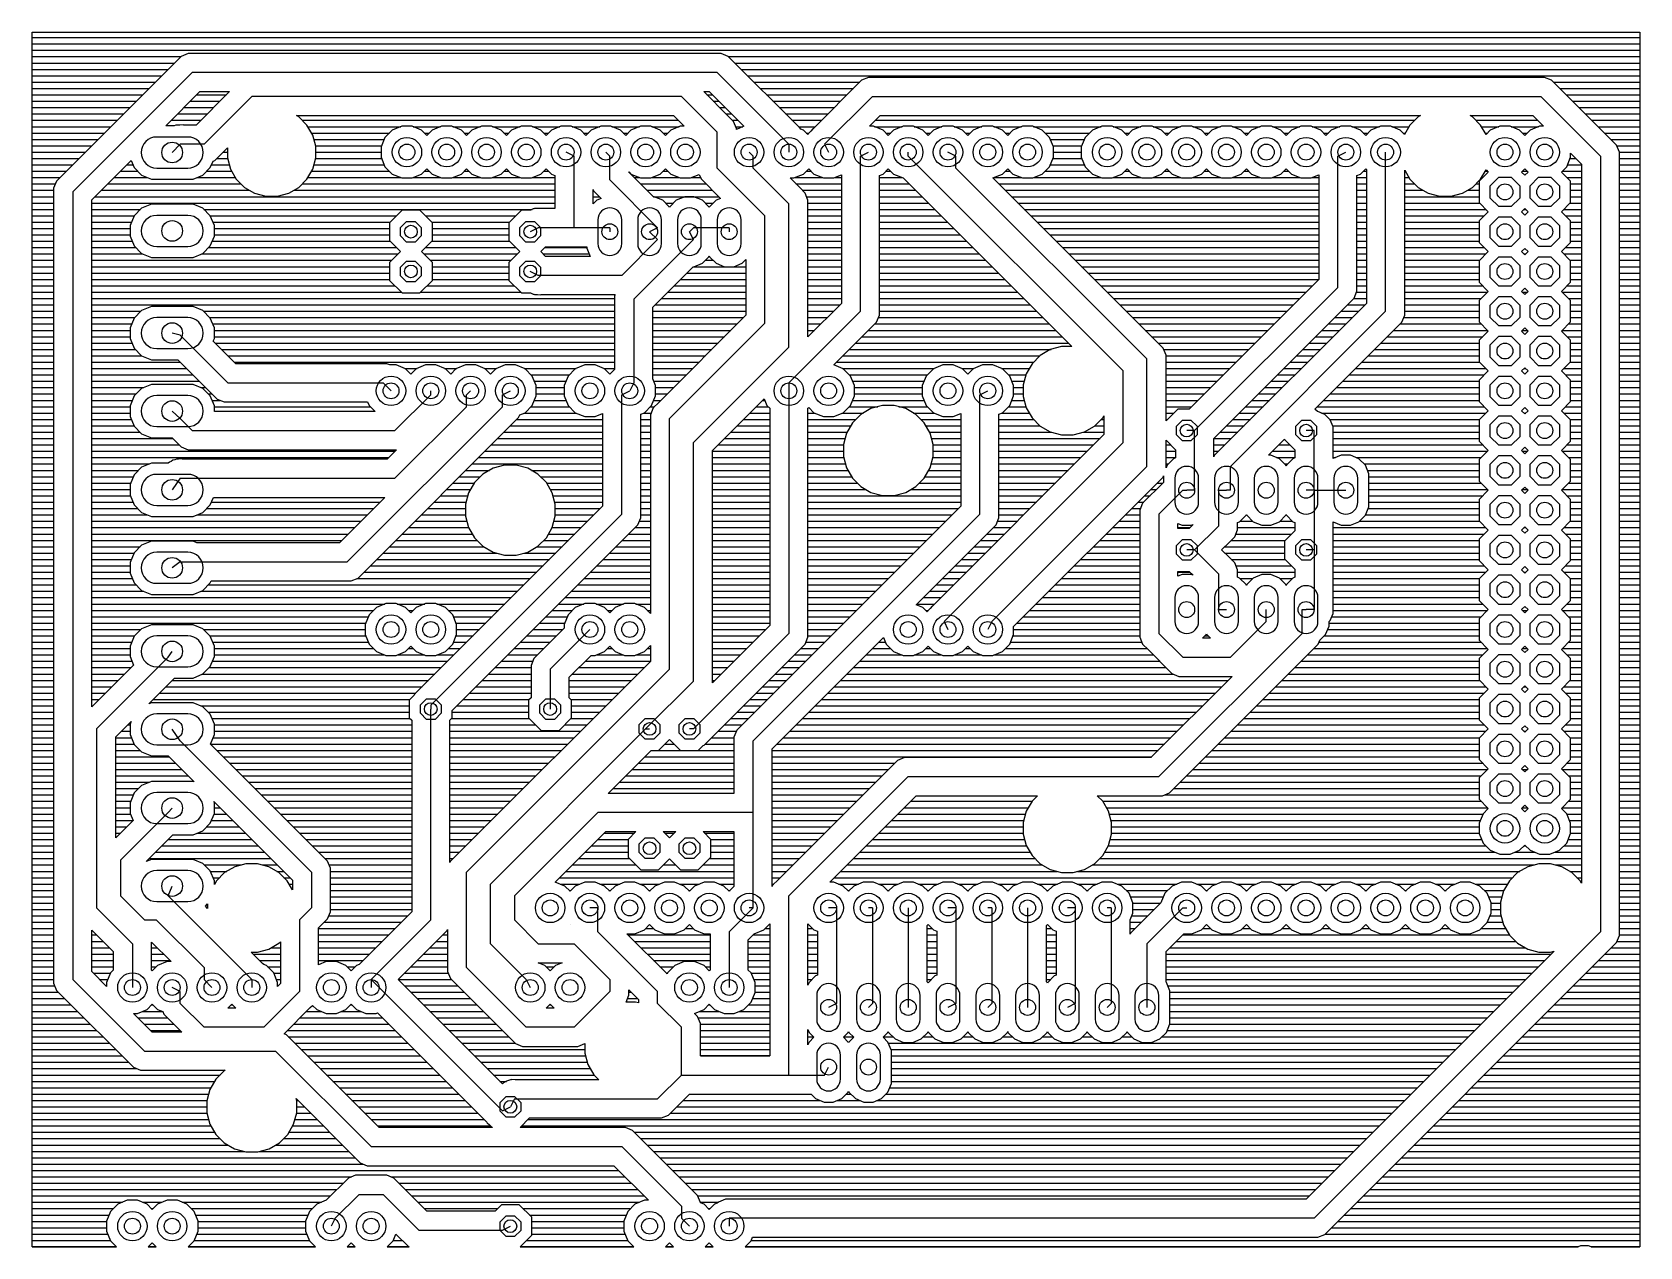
# Model space of a CAD drawing. Extents: x 1 to 104, y 1 to 79.
import ezdxf

# ---------------------------------------------------------------- set-up
doc = ezdxf.new("R2010")
doc.units = 0
for name, color, linetype in [('16', 174, 'CONTINUOUS'), ('17', 94, 'CONTINUOUS'), ('44', 250, 'CONTINUOUS')]:
    doc.layers.add(name, color=color, linetype=linetype)

# ---------------------------------------------------------------- blocks, each defined once
blk = doc.blocks.new('ROUNDP')
blk.add_circle((0, 0), 0.5)
blk = doc.blocks.new('OCTAGONP')
blk.add_lwpolyline([(-0.5, -0.2071), (-0.5, 0.2071), (-0.2071, 0.5), (0.2071, 0.5), (0.5, 0.2071), (0.5, -0.2071), (0.2071, -0.5), (-0.2071, -0.5)], close=True)
blk = doc.blocks.new('LONGP100')
blk.add_lwpolyline([(-0.5, -0.5), (0.5, -0.5, 1), (0.5, 0.5), (-0.5, 0.5, 1)], format="xyb", close=True)

msp = doc.modelspace()

# ---------------------------------------------------------------- linework, layer by layer
at = {"layer": '16'}
for p, q in [((1.2192, 1.2192), (1.2192, 78.7808)), ((1.2192, 78.7808), (103.8608, 78.7808)), ((1.2192, 78.4352), (103.8608, 78.4352)), ((1.2192, 78.0288), (103.8608, 78.0288)), ((103.8608, 78.7808), (103.8608, 1.2192)), ((1.2192, 77.6224), (103.8608, 77.6224)), ((1.2192, 77.216), (10.7218, 77.216)), ((10.7394, 77.2336), (10.3964, 76.8906)), ((11.1875, 77.4192), (10.7394, 77.2336)), ((44.7155, 77.4192), (11.1875, 77.4192)), ((45.2005, 77.4192), (44.7155, 77.4192)), ((45.6486, 77.2336), (45.2005, 77.4192)), ((50.2206, 72.6616), (45.6486, 77.2336)), ((45.6662, 77.216), (103.8608, 77.216)), ((1.2192, 76.8096), (10.3154, 76.8096)), ((1.2192, 76.4032), (9.909, 76.4032)), ((1.2192, 75.9968), (9.5026, 75.9968)), ((10.3964, 76.8906), (2.7764, 69.2706)), ((11.43, 76.2), (3.81, 68.58)), ((44.958, 76.2), (11.43, 76.2)), ((49.53, 71.628), (44.958, 76.2)), ((46.0726, 76.8096), (103.8608, 76.8096)), ((46.479, 76.4032), (103.8608, 76.4032)), ((46.8854, 75.9968), (103.8608, 75.9968)), ((1.2192, 75.5904), (9.0962, 75.5904)), ((1.2192, 75.184), (8.6898, 75.184)), ((9.7506, 72.7964), (11.935, 74.9808)), ((13.8206, 74.9808), (11.687, 72.8472)), ((11.935, 74.9808), (13.8206, 74.9808)), ((45.6486, 73.4236), (44.0914, 74.9808)), ((44.0914, 74.9808), (44.453, 74.9808)), ((44.453, 74.9808), (46.6628, 72.771)), ((47.2918, 75.5904), (54.0542, 75.5904)), ((47.6982, 75.184), (53.6478, 75.184)), ((54.1734, 75.7096), (51.0938, 72.63)), ((54.6215, 75.8952), (54.1734, 75.7096)), ((97.7785, 75.8952), (54.6215, 75.8952)), ((98.2266, 75.7096), (97.7785, 75.8952)), ((98.5696, 75.3666), (98.2266, 75.7096)), ((98.3458, 75.5904), (103.8608, 75.5904)), ((102.3796, 71.5566), (98.5696, 75.3666)), ((98.7522, 75.184), (103.8608, 75.184)), ((1.2192, 74.7776), (8.2834, 74.7776)), ((1.2192, 74.3712), (7.877, 74.3712)), ((1.2192, 73.9648), (7.4706, 73.9648)), ((10.919, 73.9648), (12.8046, 73.9648)), ((11.3254, 74.3712), (13.211, 74.3712)), ((11.7318, 74.7776), (13.6174, 74.7776)), ((15.24, 74.676), (12.192, 71.628)), ((42.672, 74.676), (15.24, 74.676)), ((44.958, 72.39), (42.672, 74.676)), ((44.2946, 74.7776), (44.6562, 74.7776)), ((44.701, 74.3712), (45.0626, 74.3712)), ((45.1074, 73.9648), (45.469, 73.9648)), ((48.1046, 74.7776), (53.2414, 74.7776)), ((48.511, 74.3712), (52.835, 74.3712)), ((48.9174, 73.9648), (52.4286, 73.9648)), ((51.816, 71.628), (54.864, 74.676)), ((54.864, 74.676), (97.536, 74.676)), ((97.536, 74.676), (101.346, 70.866)), ((99.1586, 74.7776), (103.8608, 74.7776)), ((99.565, 74.3712), (103.8608, 74.3712)), ((99.9714, 73.9648), (103.8608, 73.9648)), ((1.2192, 73.5584), (7.0642, 73.5584)), ((1.2192, 73.152), (6.6578, 73.152)), ((10.1062, 73.152), (11.9918, 73.152)), ((10.5126, 73.5584), (12.3982, 73.5584)), ((18.241, 73.3759), (18.1009, 73.4568)), ((18.1009, 73.4568), (42.167, 73.4568)), ((18.7659, 72.851), (18.241, 73.3759)), ((18.4649, 73.152), (42.4718, 73.152)), ((42.167, 73.4568), (42.8528, 72.771)), ((45.5138, 73.5584), (45.8754, 73.5584)), ((45.9916, 73.0806), (45.6486, 73.4236)), ((45.9202, 73.152), (46.2818, 73.152)), ((46.1772, 72.6325), (45.9916, 73.0806)), ((49.3238, 73.5584), (52.0222, 73.5584)), ((49.7302, 73.152), (51.6158, 73.152)), ((54.6832, 72.771), (55.369, 73.4568)), ((55.0642, 73.152), (89.4851, 73.152)), ((55.369, 73.4568), (89.8491, 73.4568)), ((89.709, 73.3759), (89.1841, 72.851)), ((89.8491, 73.4568), (89.709, 73.3759)), ((93.171, 73.3759), (93.0309, 73.4568)), ((93.0309, 73.4568), (97.031, 73.4568)), ((93.6959, 72.851), (93.171, 73.3759)), ((93.3949, 73.152), (97.3358, 73.152)), ((97.031, 73.4568), (97.7168, 72.771)), ((100.3778, 73.5584), (103.8608, 73.5584)), ((100.7842, 73.152), (103.8608, 73.152)), ((1.2192, 72.7456), (6.2514, 72.7456)), ((1.2192, 72.3392), (5.845, 72.3392)), ((1.2192, 71.9328), (5.4386, 71.9328)), ((10.2953, 72.7964), (9.7506, 72.7964)), ((10.3958, 72.8409), (10.2953, 72.7964)), ((10.4112, 72.8413), (10.3958, 72.8409)), ((10.4255, 72.8472), (10.4112, 72.8413)), ((10.6532, 72.8472), (10.4255, 72.8472)), ((10.8807, 72.8527), (10.6532, 72.8472)), ((10.8951, 72.8472), (10.8807, 72.8527)), ((11.687, 72.8472), (10.8951, 72.8472)), ((19.1371, 72.2082), (18.7659, 72.851)), ((18.8268, 72.7456), (24.7563, 72.7456)), ((19.0614, 72.3392), (24.0303, 72.3392)), ((19.3292, 71.4912), (19.1371, 72.2082)), ((19.2109, 71.9328), (23.6956, 71.9328)), ((23.7463, 72.0552), (23.495, 71.4484)), ((24.2108, 72.5196), (23.7463, 72.0552)), ((24.8176, 72.771), (24.2108, 72.5196)), ((25.4744, 72.771), (24.8176, 72.771)), ((26.0812, 72.5196), (25.4744, 72.771)), ((25.5357, 72.7456), (27.2963, 72.7456)), ((26.416, 72.1849), (26.0812, 72.5196)), ((26.2617, 72.3392), (26.5703, 72.3392)), ((26.7508, 72.5196), (26.416, 72.1849)), ((27.3576, 72.771), (26.7508, 72.5196)), ((28.0144, 72.771), (27.3576, 72.771)), ((28.6212, 72.5196), (28.0144, 72.771)), ((28.0757, 72.7456), (29.8363, 72.7456)), ((28.956, 72.1849), (28.6212, 72.5196)), ((28.8017, 72.3392), (29.1103, 72.3392)), ((29.2908, 72.5196), (28.956, 72.1849)), ((29.8976, 72.771), (29.2908, 72.5196)), ((30.5544, 72.771), (29.8976, 72.771)), ((31.1612, 72.5196), (30.5544, 72.771)), ((30.6157, 72.7456), (32.3763, 72.7456)), ((31.496, 72.1849), (31.1612, 72.5196)), ((31.3417, 72.3392), (31.6503, 72.3392)), ((31.8308, 72.5196), (31.496, 72.1849)), ((32.4376, 72.771), (31.8308, 72.5196)), ((33.0944, 72.771), (32.4376, 72.771)), ((33.7012, 72.5196), (33.0944, 72.771)), ((33.1557, 72.7456), (34.9163, 72.7456)), ((34.036, 72.1849), (33.7012, 72.5196)), ((33.8817, 72.3392), (34.1903, 72.3392)), ((34.3708, 72.5196), (34.036, 72.1849)), ((34.9776, 72.771), (34.3708, 72.5196)), ((35.6344, 72.771), (34.9776, 72.771)), ((36.2412, 72.5196), (35.6344, 72.771)), ((35.6957, 72.7456), (37.4563, 72.7456)), ((36.576, 72.1849), (36.2412, 72.5196)), ((36.4217, 72.3392), (36.7303, 72.3392)), ((36.9108, 72.5196), (36.576, 72.1849)), ((37.5176, 72.771), (36.9108, 72.5196)), ((38.1744, 72.771), (37.5176, 72.771)), ((38.7812, 72.5196), (38.1744, 72.771)), ((38.2357, 72.7456), (39.9963, 72.7456)), ((39.116, 72.1849), (38.7812, 72.5196)), ((38.9617, 72.3392), (39.2703, 72.3392)), ((39.4508, 72.5196), (39.116, 72.1849)), ((40.0576, 72.771), (39.4508, 72.5196)), ((40.7144, 72.771), (40.0576, 72.771)), ((41.3212, 72.5196), (40.7144, 72.771)), ((40.7757, 72.7456), (42.5363, 72.7456)), ((41.656, 72.1849), (41.3212, 72.5196)), ((41.5017, 72.3392), (41.8103, 72.3392)), ((41.9908, 72.5196), (41.656, 72.1849)), ((42.5976, 72.771), (41.9908, 72.5196)), ((42.8528, 72.771), (42.5976, 72.771)), ((44.958, 70.104), (44.958, 72.39)), ((46.1304, 72.7456), (46.6003, 72.7456)), ((46.6616, 72.771), (46.1772, 72.5704)), ((46.1772, 72.5704), (46.1772, 72.6325)), ((46.6628, 72.771), (46.6616, 72.771)), ((50.1366, 72.7456), (51.2094, 72.7456)), ((50.29, 72.5922), (50.2206, 72.6616)), ((50.4652, 72.5196), (50.29, 72.5922)), ((50.7385, 72.2464), (50.4652, 72.5196)), ((50.6457, 72.3392), (50.803, 72.3392)), ((50.7653, 72.2774), (50.7385, 72.2464)), ((50.7824, 72.3186), (50.7653, 72.2774)), ((50.9233, 72.4595), (50.7824, 72.3186)), ((51.0538, 72.61), (50.9233, 72.4595)), ((51.0938, 72.63), (51.0538, 72.61)), ((54.9384, 72.771), (54.6832, 72.771)), ((55.5452, 72.5196), (54.9384, 72.771)), ((54.9997, 72.7456), (56.7603, 72.7456)), ((55.88, 72.1849), (55.5452, 72.5196)), ((55.7257, 72.3392), (56.0343, 72.3392)), ((56.2148, 72.5196), (55.88, 72.1849)), ((56.8216, 72.771), (56.2148, 72.5196)), ((57.4784, 72.771), (56.8216, 72.771)), ((58.0852, 72.5196), (57.4784, 72.771)), ((57.5397, 72.7456), (59.3003, 72.7456)), ((58.42, 72.1849), (58.0852, 72.5196)), ((58.2657, 72.3392), (58.5743, 72.3392)), ((58.7548, 72.5196), (58.42, 72.1849)), ((59.3616, 72.771), (58.7548, 72.5196)), ((60.0184, 72.771), (59.3616, 72.771)), ((60.6252, 72.5196), (60.0184, 72.771)), ((60.0797, 72.7456), (61.8403, 72.7456)), ((60.96, 72.1849), (60.6252, 72.5196)), ((60.8057, 72.3392), (61.1143, 72.3392)), ((61.2948, 72.5196), (60.96, 72.1849)), ((61.9016, 72.771), (61.2948, 72.5196)), ((62.5584, 72.771), (61.9016, 72.771)), ((63.1652, 72.5196), (62.5584, 72.771)), ((62.6197, 72.7456), (64.3803, 72.7456)), ((63.5, 72.1849), (63.1652, 72.5196)), ((63.3457, 72.3392), (63.6543, 72.3392)), ((63.8348, 72.5196), (63.5, 72.1849)), ((64.4416, 72.771), (63.8348, 72.5196)), ((65.0984, 72.771), (64.4416, 72.771)), ((65.7052, 72.5196), (65.0984, 72.771)), ((65.1597, 72.7456), (69.4603, 72.7456)), ((66.1696, 72.0552), (65.7052, 72.5196)), ((65.8857, 72.3392), (68.7343, 72.3392)), ((66.421, 71.4484), (66.1696, 72.0552)), ((66.2204, 71.9328), (68.3996, 71.9328)), ((68.4504, 72.0552), (68.199, 71.4484)), ((68.9148, 72.5196), (68.4504, 72.0552)), ((69.5216, 72.771), (68.9148, 72.5196)), ((70.1784, 72.771), (69.5216, 72.771)), ((70.7852, 72.5196), (70.1784, 72.771)), ((70.2397, 72.7456), (72.0003, 72.7456)), ((71.12, 72.1849), (70.7852, 72.5196)), ((70.9657, 72.3392), (71.2743, 72.3392)), ((71.4548, 72.5196), (71.12, 72.1849)), ((72.0616, 72.771), (71.4548, 72.5196)), ((72.7184, 72.771), (72.0616, 72.771)), ((73.3252, 72.5196), (72.7184, 72.771)), ((72.7797, 72.7456), (74.5403, 72.7456)), ((73.66, 72.1849), (73.3252, 72.5196)), ((73.5057, 72.3392), (73.8143, 72.3392)), ((73.9948, 72.5196), (73.66, 72.1849)), ((74.6016, 72.771), (73.9948, 72.5196)), ((75.2584, 72.771), (74.6016, 72.771)), ((75.8652, 72.5196), (75.2584, 72.771)), ((75.3197, 72.7456), (77.0803, 72.7456)), ((76.2, 72.1849), (75.8652, 72.5196)), ((76.0457, 72.3392), (76.3543, 72.3392)), ((76.5348, 72.5196), (76.2, 72.1849)), ((77.1416, 72.771), (76.5348, 72.5196)), ((77.7984, 72.771), (77.1416, 72.771)), ((78.4052, 72.5196), (77.7984, 72.771)), ((77.8597, 72.7456), (79.6203, 72.7456)), ((78.74, 72.1849), (78.4052, 72.5196)), ((78.5857, 72.3392), (78.8943, 72.3392)), ((79.0748, 72.5196), (78.74, 72.1849)), ((79.6816, 72.771), (79.0748, 72.5196)), ((80.3384, 72.771), (79.6816, 72.771)), ((80.9452, 72.5196), (80.3384, 72.771)), ((80.3997, 72.7456), (82.1603, 72.7456)), ((81.28, 72.1849), (80.9452, 72.5196)), ((81.1257, 72.3392), (81.4343, 72.3392)), ((81.6148, 72.5196), (81.28, 72.1849)), ((82.2216, 72.771), (81.6148, 72.5196)), ((82.8784, 72.771), (82.2216, 72.771)), ((83.4852, 72.5196), (82.8784, 72.771)), ((82.9397, 72.7456), (84.7003, 72.7456)), ((83.82, 72.1849), (83.4852, 72.5196)), ((83.6657, 72.3392), (83.9743, 72.3392)), ((84.1548, 72.5196), (83.82, 72.1849)), ((84.7616, 72.771), (84.1548, 72.5196)), ((85.4184, 72.771), (84.7616, 72.771)), ((86.0252, 72.5196), (85.4184, 72.771)), ((85.4797, 72.7456), (87.2403, 72.7456)), ((86.36, 72.1849), (86.0252, 72.5196)), ((86.2057, 72.3392), (86.5143, 72.3392)), ((86.6948, 72.5196), (86.36, 72.1849)), ((87.3016, 72.771), (86.6948, 72.5196)), ((87.9584, 72.771), (87.3016, 72.771)), ((88.5652, 72.5196), (87.9584, 72.771)), ((88.0197, 72.7456), (89.1232, 72.7456)), ((88.8363, 72.2486), (88.5652, 72.5196)), ((88.7457, 72.3392), (88.8886, 72.3392)), ((89.1841, 72.851), (88.8363, 72.2486)), ((94.0437, 72.2486), (93.6959, 72.851)), ((93.7568, 72.7456), (94.8603, 72.7456)), ((93.9914, 72.3392), (94.1343, 72.3392)), ((94.3148, 72.5196), (94.0437, 72.2486)), ((94.9216, 72.771), (94.3148, 72.5196)), ((95.5784, 72.771), (94.9216, 72.771)), ((96.1852, 72.5196), (95.5784, 72.771)), ((95.6397, 72.7456), (97.4003, 72.7456)), ((96.52, 72.1849), (96.1852, 72.5196)), ((96.3657, 72.3392), (96.6743, 72.3392)), ((96.8548, 72.5196), (96.52, 72.1849)), ((97.4616, 72.771), (96.8548, 72.5196)), ((97.7168, 72.771), (97.4616, 72.771)), ((101.1906, 72.7456), (103.8608, 72.7456)), ((101.597, 72.3392), (103.8608, 72.3392)), ((102.0034, 71.9328), (103.8608, 71.9328)), ((1.2192, 71.5264), (5.0322, 71.5264)), ((1.2192, 71.12), (4.6258, 71.12)), ((10.668, 71.628), (10.16, 71.0946)), ((12.192, 71.628), (10.668, 71.628)), ((12.8826, 70.5944), (13.6908, 71.4026)), ((13.4082, 71.12), (13.6908, 71.12)), ((13.6908, 71.4026), (13.6908, 70.7488)), ((19.3198, 71.5264), (23.5273, 71.5264)), ((19.3292, 70.7488), (19.3292, 71.4912)), ((19.3292, 71.12), (23.495, 71.12)), ((23.495, 71.4484), (23.495, 70.7916)), ((35.814, 70.866), (35.306, 71.12)), ((35.814, 66.294), (35.814, 70.866)), ((38.1, 70.866), (37.846, 71.12)), ((38.1, 69.342), (38.1, 70.866)), ((47.244, 70.866), (46.99, 71.12)), ((47.244, 70.104), (47.244, 70.866)), ((49.53, 71.628), (49.53, 71.12)), ((51.816, 71.628), (52.07, 71.12)), ((54.102, 70.866), (54.61, 71.12)), ((54.102, 60.96), (54.102, 70.866)), ((57.15, 70.866), (57.15, 71.12)), ((70.866, 57.15), (57.15, 70.866)), ((60.198, 70.866), (59.69, 71.12)), ((60.198, 70.104), (60.198, 70.866)), ((66.3887, 71.5264), (68.2313, 71.5264)), ((66.421, 70.7916), (66.421, 71.4484)), ((66.421, 71.12), (68.199, 71.12)), ((68.199, 71.4484), (68.199, 70.7916)), ((84.582, 70.866), (85.09, 71.12)), ((84.582, 62.484), (84.582, 70.866)), ((87.63, 60.96), (87.63, 71.12)), ((99.441, 70.7916), (99.441, 71.0468)), ((99.441, 71.0468), (100.1268, 70.361)), ((101.346, 70.866), (101.346, 21.336)), ((102.5652, 71.1085), (102.3796, 71.5566)), ((102.3921, 71.5264), (103.8608, 71.5264)), ((102.5604, 71.12), (103.8608, 71.12)), ((102.5652, 21.0935), (102.5652, 71.1085)), ((1.2192, 70.7136), (4.2194, 70.7136)), ((1.2192, 70.3072), (3.813, 70.3072)), ((1.2192, 69.9008), (3.4066, 69.9008)), ((5.0292, 68.075), (7.5387, 70.5845)), ((6.855, 69.9008), (7.9565, 69.9008)), ((7.2614, 70.3072), (7.6535, 70.3072)), ((7.5387, 70.5845), (7.7267, 70.1306)), ((7.7267, 70.1306), (8.2054, 69.6519)), ((12.1146, 69.6519), (12.5933, 70.1306)), ((12.3635, 69.9008), (13.9586, 69.9008)), ((12.5933, 70.1306), (12.7653, 70.5458)), ((12.6665, 70.3072), (13.8091, 70.3072)), ((12.7653, 70.5458), (12.8826, 70.5944)), ((13.0018, 70.7136), (13.7002, 70.7136)), ((13.6908, 70.7488), (13.8829, 70.0318)), ((13.8829, 70.0318), (14.2541, 69.389)), ((18.7659, 69.389), (19.1371, 70.0318)), ((19.0614, 69.9008), (24.0303, 69.9008)), ((19.1371, 70.0318), (19.3292, 70.7488)), ((19.2109, 70.3072), (23.6956, 70.3072)), ((19.3198, 70.7136), (23.5273, 70.7136)), ((23.495, 70.7916), (23.7463, 70.1848)), ((23.7463, 70.1848), (24.2108, 69.7203)), ((26.0812, 69.7203), (26.416, 70.0551)), ((26.2617, 69.9008), (26.5703, 69.9008)), ((26.416, 70.0551), (26.7508, 69.7203)), ((28.6212, 69.7203), (28.956, 70.0551)), ((28.8017, 69.9008), (29.1103, 69.9008)), ((28.956, 70.0551), (29.2908, 69.7203)), ((31.1612, 69.7203), (31.496, 70.0551)), ((31.3417, 69.9008), (31.6503, 69.9008)), ((31.496, 70.0551), (31.8308, 69.7203)), ((33.7012, 69.7203), (34.036, 70.0551)), ((33.8817, 69.9008), (34.1903, 69.9008)), ((34.036, 70.0551), (34.3708, 69.7203)), ((39.3192, 69.847), (39.3192, 69.8519)), ((39.3192, 69.8519), (39.4508, 69.7203)), ((40.891, 68.2752), (39.3192, 69.847)), ((41.3212, 69.7203), (41.656, 70.0551)), ((41.5017, 69.9008), (41.8103, 69.9008)), ((41.656, 70.0551), (41.9908, 69.7203)), ((48.006, 67.056), (44.958, 70.104)), ((49.53, 67.818), (47.244, 70.104)), ((50.4652, 69.7203), (50.8, 70.0551)), ((50.6457, 69.9008), (50.9543, 69.9008)), ((50.8, 70.0551), (51.1348, 69.7203)), ((55.5452, 69.7203), (55.88, 70.0551)), ((55.7257, 69.9008), (56.0343, 69.9008)), ((55.88, 70.0551), (56.2148, 69.7203)), ((72.39, 57.912), (60.198, 70.104)), ((63.1652, 69.7203), (63.5, 70.0551)), ((63.3457, 69.9008), (63.6543, 69.9008)), ((63.5, 70.0551), (63.8348, 69.7203)), ((65.7052, 69.7203), (66.1696, 70.1848)), ((65.8857, 69.9008), (68.7343, 69.9008)), ((66.1696, 70.1848), (66.421, 70.7916)), ((66.2204, 70.3072), (68.3996, 70.3072)), ((66.3887, 70.7136), (68.2313, 70.7136)), ((68.199, 70.7916), (68.4504, 70.1848)), ((68.4504, 70.1848), (68.9148, 69.7203)), ((70.7852, 69.7203), (71.12, 70.0551)), ((70.9657, 69.9008), (71.2743, 69.9008)), ((71.12, 70.0551), (71.4548, 69.7203)), ((73.3252, 69.7203), (73.66, 70.0551)), ((73.5057, 69.9008), (73.8143, 69.9008)), ((73.66, 70.0551), (73.9948, 69.7203)), ((75.8652, 69.7203), (76.2, 70.0551)), ((76.0457, 69.9008), (76.3543, 69.9008)), ((76.2, 70.0551), (76.5348, 69.7203)), ((78.4052, 69.7203), (78.74, 70.0551)), ((78.5857, 69.9008), (78.8943, 69.9008)), ((78.74, 70.0551), (79.0748, 69.7203)), ((80.9452, 69.7203), (81.28, 70.0551)), ((81.1257, 69.9008), (81.4343, 69.9008)), ((81.28, 70.0551), (81.6148, 69.7203)), ((86.0252, 69.7203), (86.36, 70.0551)), ((86.2057, 69.9008), (86.4108, 69.9008)), ((86.36, 70.0551), (86.4108, 70.0043)), ((86.4108, 70.0043), (86.4108, 61.465)), ((88.8492, 60.7175), (88.8492, 69.969)), ((88.8492, 69.969), (89.1841, 69.389)), ((88.8492, 69.9008), (88.8886, 69.9008)), ((94.1851, 69.85), (93.599, 69.2639)), ((93.6959, 69.389), (94.0437, 69.9914)), ((93.9914, 69.9008), (94.1343, 69.9008)), ((94.0437, 69.9914), (94.1851, 69.85)), ((96.3149, 69.85), (96.52, 70.0551)), ((96.52, 69.6449), (96.3149, 69.85)), ((96.3657, 69.9008), (96.6743, 69.9008)), ((96.52, 70.0551), (96.7251, 69.85)), ((96.7251, 69.85), (96.52, 69.6449)), ((98.8549, 69.85), (99.1896, 70.1848)), ((99.441, 69.2639), (98.8549, 69.85)), ((98.9057, 69.9008), (100.1268, 69.9008)), ((99.1896, 70.1848), (99.441, 70.7916)), ((99.2404, 70.3072), (100.1268, 70.3072)), ((99.4087, 70.7136), (99.7742, 70.7136)), ((100.1268, 70.361), (100.1268, 24.4509)), ((102.5652, 70.7136), (103.8608, 70.7136)), ((102.5652, 70.3072), (103.8608, 70.3072)), ((102.5652, 69.9008), (103.8608, 69.9008)), ((1.2192, 69.4944), (3.0002, 69.4944)), ((1.2192, 69.088), (2.7008, 69.088)), ((2.7764, 69.2706), (2.5908, 68.8225)), ((2.5908, 68.8225), (2.5908, 18.0455)), ((6.0422, 69.088), (14.555, 69.088)), ((6.4486, 69.4944), (8.5856, 69.4944)), ((8.2054, 69.6519), (8.8309, 69.3928)), ((8.8309, 69.3928), (11.4891, 69.3928)), ((11.4891, 69.3928), (12.1146, 69.6519)), ((11.7344, 69.4944), (14.1932, 69.4944)), ((14.2541, 69.389), (14.779, 68.8641)), ((14.779, 68.8641), (15.4218, 68.4929)), ((17.5982, 68.4929), (18.241, 68.8641)), ((18.241, 68.8641), (18.7659, 69.389)), ((18.465, 69.088), (34.5948, 69.088)), ((18.8268, 69.4944), (24.7563, 69.4944)), ((24.2108, 69.7203), (24.8176, 69.469)), ((24.8176, 69.469), (25.4744, 69.469)), ((25.4744, 69.469), (26.0812, 69.7203)), ((25.5357, 69.4944), (27.2963, 69.4944)), ((26.7508, 69.7203), (27.3576, 69.469)), ((27.3576, 69.469), (28.0144, 69.469)), ((28.0144, 69.469), (28.6212, 69.7203)), ((28.0757, 69.4944), (29.8363, 69.4944)), ((29.2908, 69.7203), (29.8976, 69.469)), ((29.8976, 69.469), (30.5544, 69.469)), ((30.5544, 69.469), (31.1612, 69.7203)), ((30.6157, 69.4944), (32.3763, 69.4944)), ((31.8308, 69.7203), (32.4376, 69.469)), ((32.4376, 69.469), (33.0944, 69.469)), ((33.0944, 69.469), (33.7012, 69.7203)), ((33.1557, 69.4944), (34.5948, 69.4944)), ((34.3708, 69.7203), (34.5948, 69.6276)), ((34.5948, 69.6276), (34.5948, 67.5132)), ((41.148, 66.294), (38.1, 69.342)), ((39.4508, 69.7203), (40.0576, 69.469)), ((39.6718, 69.4944), (39.9963, 69.4944)), ((40.0576, 69.469), (40.7144, 69.469)), ((40.0782, 69.088), (44.2498, 69.088)), ((40.7144, 69.469), (41.3212, 69.7203)), ((40.7757, 69.4944), (42.5363, 69.4944)), ((41.9908, 69.7203), (42.5976, 69.469)), ((42.5976, 69.469), (43.2544, 69.469)), ((43.2544, 69.469), (43.8066, 69.6977)), ((43.3157, 69.4944), (43.8909, 69.4944)), ((43.8066, 69.6977), (43.9244, 69.4134)), ((43.9244, 69.4134), (45.1693, 68.1685)), ((49.6032, 69.469), (49.8584, 69.469)), ((50.2206, 68.8516), (49.6032, 69.469)), ((49.8584, 69.469), (50.4652, 69.7203)), ((49.9197, 69.4944), (51.6803, 69.4944)), ((49.9842, 69.088), (52.8828, 69.088)), ((50.5636, 68.5086), (50.2206, 68.8516)), ((50.2206, 68.8516), (50.2206, 68.8516)), ((51.1348, 69.7203), (51.7416, 69.469)), ((51.7416, 69.469), (52.3984, 69.469)), ((52.3984, 69.469), (52.8828, 69.6696)), ((52.4597, 69.4944), (52.8828, 69.4944)), ((52.8828, 69.6696), (52.8828, 61.465)), ((55.3212, 69.6276), (55.5452, 69.7203)), ((55.3212, 60.7175), (55.3212, 69.6276)), ((55.3212, 69.4944), (56.7603, 69.4944)), ((55.3212, 69.088), (57.2038, 69.088)), ((56.2148, 69.7203), (56.8216, 69.469)), ((56.8216, 69.469), (56.8228, 69.469)), ((56.8228, 69.469), (67.5926, 58.6992)), ((73.0806, 58.9456), (62.5572, 69.469)), ((62.5572, 69.469), (62.5584, 69.469)), ((62.5584, 69.469), (63.1652, 69.7203)), ((62.6197, 69.4944), (64.3803, 69.4944)), ((62.9382, 69.088), (83.3628, 69.088)), ((63.8348, 69.7203), (64.4416, 69.469)), ((64.4416, 69.469), (65.0984, 69.469)), ((65.0984, 69.469), (65.7052, 69.7203)), ((65.1597, 69.4944), (69.4603, 69.4944)), ((68.9148, 69.7203), (69.5216, 69.469)), ((69.5216, 69.469), (70.1784, 69.469)), ((70.1784, 69.469), (70.7852, 69.7203)), ((70.2397, 69.4944), (72.0003, 69.4944)), ((71.4548, 69.7203), (72.0616, 69.469)), ((72.0616, 69.469), (72.7184, 69.469)), ((72.7184, 69.469), (73.3252, 69.7203)), ((72.7797, 69.4944), (74.5403, 69.4944)), ((73.9948, 69.7203), (74.6016, 69.469)), ((74.6016, 69.469), (75.2584, 69.469)), ((75.2584, 69.469), (75.8652, 69.7203)), ((75.3197, 69.4944), (77.0803, 69.4944)), ((76.5348, 69.7203), (77.1416, 69.469)), ((77.1416, 69.469), (77.7984, 69.469)), ((77.7984, 69.469), (78.4052, 69.7203)), ((77.8597, 69.4944), (79.6203, 69.4944)), ((79.0748, 69.7203), (79.6816, 69.469)), ((79.6816, 69.469), (80.3384, 69.469)), ((80.3384, 69.469), (80.9452, 69.7203)), ((80.3997, 69.4944), (82.1603, 69.4944)), ((81.6148, 69.7203), (82.2216, 69.469)), ((82.2216, 69.469), (82.8784, 69.469)), ((82.8784, 69.469), (83.3628, 69.6696)), ((82.9397, 69.4944), (83.3628, 69.4944)), ((83.3628, 69.6696), (83.3628, 62.989)), ((85.8012, 69.6276), (86.0252, 69.7203)), ((85.8012, 62.2415), (85.8012, 69.6276)), ((85.8012, 69.4944), (86.4108, 69.4944)), ((85.8012, 69.088), (86.4108, 69.088)), ((88.8492, 69.4944), (89.1232, 69.4944)), ((88.8492, 69.088), (89.485, 69.088)), ((89.1841, 69.389), (89.709, 68.8641)), ((89.709, 68.8641), (90.3518, 68.4929)), ((92.5282, 68.4929), (93.171, 68.8641)), ((93.171, 68.8641), (93.6959, 69.389)), ((93.395, 69.088), (93.599, 69.088)), ((93.599, 69.2639), (93.599, 67.8961)), ((93.7568, 69.4944), (93.8295, 69.4944)), ((99.2105, 69.4944), (100.1268, 69.4944)), ((99.441, 67.8961), (99.441, 69.2639)), ((99.441, 69.088), (100.1268, 69.088)), ((102.5652, 69.4944), (103.8608, 69.4944)), ((102.5652, 69.088), (103.8608, 69.088)), ((1.2192, 68.6816), (2.5908, 68.6816)), ((1.2192, 68.2752), (2.5908, 68.2752)), ((1.2192, 67.8688), (2.5908, 67.8688)), ((3.81, 68.58), (3.81, 18.288)), ((5.0292, 35.7094), (5.0292, 68.075)), ((5.0292, 67.8688), (34.5948, 67.8688)), ((5.2294, 68.2752), (34.5948, 68.2752)), ((5.6358, 68.6816), (15.095, 68.6816)), ((8.8309, 67.7926), (8.2054, 67.5335)), ((11.4891, 67.7926), (8.8309, 67.7926)), ((12.1146, 67.5335), (11.4891, 67.7926)), ((15.4218, 68.4929), (16.1388, 68.3008)), ((16.1388, 68.3008), (16.8812, 68.3008)), ((16.8812, 68.3008), (17.5982, 68.4929)), ((17.925, 68.6816), (34.5948, 68.6816)), ((37.0332, 67.8186), (37.0332, 68.7316)), ((37.0332, 68.7316), (37.0664, 68.6514)), ((37.0332, 68.6816), (37.0539, 68.6816)), ((37.0332, 68.2752), (37.4426, 68.2752)), ((37.2655, 68.0509), (37.0332, 67.8186)), ((37.0332, 67.8688), (37.0834, 67.8688)), ((37.0664, 68.6514), (37.5493, 68.1685)), ((37.5493, 68.1685), (37.2655, 68.0509)), ((40.4846, 68.6816), (44.6562, 68.6816)), ((40.933, 68.2752), (40.891, 68.2752)), ((40.891, 68.2752), (45.0626, 68.2752)), ((41.4745, 68.0509), (40.933, 68.2752)), ((41.8889, 67.6365), (41.4745, 68.0509)), ((41.6566, 67.8688), (42.1634, 67.8688)), ((42.3455, 68.0509), (41.9311, 67.6365)), ((42.887, 68.2752), (42.3455, 68.0509)), ((43.473, 68.2752), (42.887, 68.2752)), ((44.0145, 68.0509), (43.473, 68.2752)), ((44.4289, 67.6365), (44.0145, 68.0509)), ((44.1966, 67.8688), (44.7034, 67.8688)), ((44.8855, 68.0509), (44.4711, 67.6365)), ((45.1693, 68.1685), (44.8855, 68.0509)), ((49.53, 58.674), (49.53, 67.818)), ((50.3906, 68.6816), (52.8828, 68.6816)), ((50.7492, 68.0605), (50.5636, 68.5086)), ((50.6603, 68.2752), (52.8828, 68.2752)), ((50.7492, 59.3314), (50.7492, 68.0605)), ((50.7492, 67.8688), (52.8828, 67.8688)), ((55.3212, 68.6816), (57.6102, 68.6816)), ((55.3212, 68.2752), (58.0166, 68.2752)), ((55.3212, 67.8688), (58.423, 67.8688)), ((63.3446, 68.6816), (83.3628, 68.6816)), ((63.751, 68.2752), (83.3628, 68.2752)), ((64.1574, 67.8688), (83.3628, 67.8688)), ((85.8012, 68.6816), (86.4108, 68.6816)), ((85.8012, 68.2752), (86.4108, 68.2752)), ((85.8012, 67.8688), (86.4108, 67.8688)), ((88.8492, 68.6816), (90.025, 68.6816)), ((88.8492, 68.2752), (93.599, 68.2752)), ((88.8492, 67.8688), (93.6263, 67.8688)), ((90.3518, 68.4929), (91.0688, 68.3008)), ((91.0688, 68.3008), (91.8112, 68.3008)), ((91.8112, 68.3008), (92.5282, 68.4929)), ((92.855, 68.6816), (93.599, 68.6816)), ((93.599, 67.8961), (94.1851, 67.31)), ((98.8549, 67.31), (99.441, 67.8961)), ((99.4137, 67.8688), (100.1268, 67.8688)), ((99.441, 68.6816), (100.1268, 68.6816)), ((99.441, 68.2752), (100.1268, 68.2752)), ((102.5652, 68.6816), (103.8608, 68.6816)), ((102.5652, 68.2752), (103.8608, 68.2752)), ((102.5652, 67.8688), (103.8608, 67.8688)), ((1.2192, 67.4624), (2.5908, 67.4624)), ((1.2192, 67.056), (2.5908, 67.056)), ((5.0292, 67.4624), (8.1343, 67.4624)), ((5.0292, 67.056), (7.7279, 67.056)), ((7.7267, 67.0548), (7.4676, 66.4293)), ((8.2054, 67.5335), (7.7267, 67.0548)), ((12.5933, 67.0548), (12.1146, 67.5335)), ((12.1857, 67.4624), (33.1386, 67.4624)), ((12.5921, 67.056), (24.4763, 67.056)), ((12.8524, 66.4293), (12.5933, 67.0548)), ((24.8319, 67.4116), (24.0284, 66.6081)), ((25.9681, 67.4116), (24.8319, 67.4116)), ((26.7716, 66.6081), (25.9681, 67.4116)), ((26.3237, 67.056), (32.0963, 67.056)), ((32.4519, 67.4116), (31.6484, 66.6081)), ((33.037, 67.4116), (32.4519, 67.4116)), ((33.1997, 67.4929), (33.037, 67.4116)), ((33.2442, 67.4961), (33.1997, 67.4929)), ((33.2855, 67.5132), (33.2442, 67.4961)), ((33.4847, 67.5132), (33.2855, 67.5132)), ((33.6835, 67.5273), (33.4847, 67.5132)), ((33.7259, 67.5132), (33.6835, 67.5273)), ((34.5948, 67.5132), (33.7259, 67.5132)), ((41.91, 67.5856), (41.8889, 67.6365)), ((41.9311, 67.6365), (41.91, 67.5856)), ((44.45, 67.5856), (44.4289, 67.6365)), ((44.4711, 67.6365), (44.45, 67.5856)), ((48.006, 60.198), (48.006, 67.056)), ((50.7492, 67.4624), (52.8828, 67.4624)), ((50.7492, 67.056), (52.8828, 67.056)), ((55.3212, 67.4624), (58.8294, 67.4624)), ((55.3212, 67.056), (59.2358, 67.056)), ((64.5638, 67.4624), (83.3628, 67.4624)), ((64.9702, 67.056), (83.3628, 67.056)), ((85.8012, 67.4624), (86.4108, 67.4624)), ((85.8012, 67.056), (86.4108, 67.056)), ((88.8492, 67.4624), (94.0327, 67.4624)), ((88.8492, 67.056), (93.9311, 67.056)), ((94.1851, 67.31), (93.599, 66.7239)), ((93.599, 66.7239), (93.599, 65.3561)), ((96.3149, 67.31), (96.52, 67.5151)), ((96.52, 67.1049), (96.3149, 67.31)), ((96.4673, 67.4624), (96.5727, 67.4624)), ((96.52, 67.5151), (96.7251, 67.31)), ((96.7251, 67.31), (96.52, 67.1049)), ((99.441, 66.7239), (98.8549, 67.31)), ((99.0073, 67.4624), (100.1268, 67.4624)), ((99.1089, 67.056), (100.1268, 67.056)), ((99.441, 65.3561), (99.441, 66.7239)), ((102.5652, 67.4624), (103.8608, 67.4624)), ((102.5652, 67.056), (103.8608, 67.056)), ((1.2192, 66.6496), (2.5908, 66.6496)), ((1.2192, 66.2432), (2.5908, 66.2432)), ((1.2192, 65.8368), (2.5908, 65.8368)), ((5.0292, 66.6496), (7.5589, 66.6496)), ((5.0292, 66.2432), (7.4676, 66.2432)), ((5.0292, 65.8368), (7.4676, 65.8368)), ((7.4676, 66.4293), (7.4676, 65.7523)), ((7.4676, 65.7523), (7.7267, 65.1268)), ((12.5933, 65.1268), (12.8524, 65.7523)), ((12.7612, 66.6496), (24.0699, 66.6496)), ((12.8524, 65.7523), (12.8524, 66.4293)), ((12.8524, 66.2432), (24.0284, 66.2432)), ((12.8524, 65.8368), (24.0284, 65.8368)), ((24.0284, 66.6081), (24.0284, 65.4719)), ((26.7301, 66.6496), (31.6899, 66.6496)), ((26.7716, 65.4719), (26.7716, 66.6081)), ((26.7716, 66.2432), (31.6484, 66.2432)), ((26.7716, 65.8368), (31.6484, 65.8368)), ((31.6484, 66.6081), (31.6484, 65.4719)), ((33.528, 66.294), (33.02, 66.04)), ((35.814, 66.294), (33.528, 66.294)), ((38.1, 66.294), (35.814, 66.294)), ((38.1, 66.294), (38.1, 66.04)), ((41.148, 66.294), (40.64, 66.04)), ((41.148, 65.532), (40.64, 66.04)), ((43.434, 66.294), (43.18, 66.04)), ((43.434, 65.532), (43.18, 66.04)), ((45.72, 66.294), (43.434, 66.294)), ((45.72, 66.294), (45.72, 66.04)), ((50.7492, 66.6496), (52.8828, 66.6496)), ((50.7492, 66.2432), (52.8828, 66.2432)), ((50.7492, 65.8368), (52.8828, 65.8368)), ((55.3212, 66.6496), (59.6422, 66.6496)), ((55.3212, 66.2432), (60.0486, 66.2432)), ((55.3212, 65.8368), (60.455, 65.8368)), ((65.3766, 66.6496), (83.3628, 66.6496)), ((65.783, 66.2432), (83.3628, 66.2432)), ((66.1894, 65.8368), (83.3628, 65.8368)), ((85.8012, 66.6496), (86.4108, 66.6496)), ((85.8012, 66.2432), (86.4108, 66.2432)), ((85.8012, 65.8368), (86.4108, 65.8368)), ((88.8492, 66.6496), (93.599, 66.6496)), ((88.8492, 66.2432), (93.599, 66.2432)), ((88.8492, 65.8368), (93.599, 65.8368)), ((99.441, 66.6496), (100.1268, 66.6496)), ((99.441, 66.2432), (100.1268, 66.2432)), ((99.441, 65.8368), (100.1268, 65.8368)), ((102.5652, 66.6496), (103.8608, 66.6496)), ((102.5652, 66.2432), (103.8608, 66.2432)), ((102.5652, 65.8368), (103.8608, 65.8368)), ((1.2192, 65.4304), (2.5908, 65.4304)), ((1.2192, 65.024), (2.5908, 65.024)), ((5.0292, 65.4304), (7.6009, 65.4304)), ((5.0292, 65.024), (7.8295, 65.024)), ((7.7267, 65.1268), (8.2054, 64.6481)), ((12.1146, 64.6481), (12.5933, 65.1268)), ((12.4905, 65.024), (24.4763, 65.024)), ((12.7191, 65.4304), (24.0699, 65.4304)), ((24.0284, 65.4719), (24.7303, 64.77)), ((24.7303, 64.77), (24.0284, 64.0681)), ((26.0697, 64.77), (26.7716, 65.4719)), ((26.7716, 64.0681), (26.0697, 64.77)), ((26.3237, 65.024), (32.0963, 65.024)), ((26.7301, 65.4304), (31.6899, 65.4304)), ((31.6484, 65.4719), (32.3503, 64.77)), ((32.3503, 64.77), (31.6484, 64.0681)), ((33.6897, 64.77), (33.9945, 65.0748)), ((33.9945, 64.4652), (33.6897, 64.77)), ((33.9437, 65.024), (36.6268, 65.024)), ((33.9945, 65.0748), (36.0565, 65.0748)), ((36.0565, 65.0748), (36.6268, 65.0748)), ((36.6268, 65.0748), (36.6268, 64.985)), ((36.6268, 64.985), (36.8421, 64.4652)), ((41.148, 65.532), (38.862, 63.246)), ((43.434, 65.532), (39.624, 61.722)), ((50.7492, 65.4304), (52.8828, 65.4304)), ((50.7492, 65.024), (52.8828, 65.024)), ((55.3212, 65.4304), (60.8614, 65.4304)), ((55.3212, 65.024), (61.2678, 65.024)), ((66.5958, 65.4304), (83.3628, 65.4304)), ((67.0022, 65.024), (83.3628, 65.024)), ((85.8012, 65.4304), (86.4108, 65.4304)), ((85.8012, 65.024), (86.4108, 65.024)), ((88.8492, 65.4304), (93.599, 65.4304)), ((88.8492, 65.024), (93.9311, 65.024)), ((93.599, 65.3561), (94.1851, 64.77)), ((94.1851, 64.77), (93.599, 64.1839)), ((96.3149, 64.77), (96.52, 64.9751)), ((96.52, 64.5649), (96.3149, 64.77)), ((96.52, 64.9751), (96.7251, 64.77)), ((96.7251, 64.77), (96.52, 64.5649)), ((98.8549, 64.77), (99.441, 65.3561)), ((99.441, 64.1839), (98.8549, 64.77)), ((99.1089, 65.024), (100.1268, 65.024)), ((99.441, 65.4304), (100.1268, 65.4304)), ((102.5652, 65.4304), (103.8608, 65.4304)), ((102.5652, 65.024), (103.8608, 65.024)), ((1.2192, 64.6176), (2.5908, 64.6176)), ((1.2192, 64.2112), (2.5908, 64.2112)), ((1.2192, 63.8048), (2.5908, 63.8048)), ((5.0292, 64.6176), (8.279, 64.6176)), ((5.0292, 64.2112), (24.1715, 64.2112)), ((5.0292, 63.8048), (24.0284, 63.8048)), ((8.2054, 64.6481), (8.8309, 64.389)), ((8.8309, 64.389), (11.4891, 64.389)), ((11.4891, 64.389), (12.1146, 64.6481)), ((12.041, 64.6176), (24.5779, 64.6176)), ((24.0284, 64.0681), (24.0284, 62.9319)), ((26.2221, 64.6176), (32.1979, 64.6176)), ((26.6285, 64.2112), (31.7915, 64.2112)), ((26.7716, 62.9319), (26.7716, 64.0681)), ((26.7716, 63.8048), (31.6484, 63.8048)), ((31.6484, 64.0681), (31.6484, 62.9319)), ((33.8421, 64.6176), (36.779, 64.6176)), ((36.8421, 64.4652), (33.9945, 64.4652)), ((40.8432, 61.217), (43.431, 63.8048)), ((43.431, 63.8048), (43.473, 63.8048)), ((43.473, 63.8048), (44.0145, 64.0291)), ((43.473, 63.8048), (45.427, 63.8048)), ((44.0145, 64.0291), (44.4289, 64.4435)), ((44.1966, 64.2112), (44.7034, 64.2112)), ((44.4289, 64.4435), (44.45, 64.4944)), ((44.45, 64.4944), (44.4711, 64.4435)), ((44.4711, 64.4435), (44.8855, 64.0291)), ((44.8855, 64.0291), (45.427, 63.8048)), ((45.427, 63.8048), (46.013, 63.8048)), ((46.013, 63.8048), (46.5545, 64.0291)), ((46.013, 63.8048), (46.7868, 63.8048)), ((46.5545, 64.0291), (46.7868, 64.2614)), ((46.7366, 64.2112), (46.7868, 64.2112)), ((46.7868, 64.2614), (46.7868, 60.703)), ((50.7492, 64.6176), (52.8828, 64.6176)), ((50.7492, 64.2112), (52.8828, 64.2112)), ((50.7492, 63.8048), (52.8828, 63.8048)), ((55.3212, 64.6176), (61.6742, 64.6176)), ((55.3212, 64.2112), (62.0806, 64.2112)), ((55.3212, 63.8048), (62.487, 63.8048)), ((67.4086, 64.6176), (83.3628, 64.6176)), ((67.815, 64.2112), (83.3628, 64.2112)), ((68.2214, 63.8048), (83.3628, 63.8048)), ((85.8012, 64.6176), (86.4108, 64.6176)), ((85.8012, 64.2112), (86.4108, 64.2112)), ((85.8012, 63.8048), (86.4108, 63.8048)), ((88.8492, 64.6176), (94.0327, 64.6176)), ((88.8492, 64.2112), (93.6263, 64.2112)), ((88.8492, 63.8048), (93.599, 63.8048)), ((93.599, 64.1839), (93.599, 62.8161)), ((96.4673, 64.6176), (96.5727, 64.6176)), ((99.0073, 64.6176), (100.1268, 64.6176)), ((99.4137, 64.2112), (100.1268, 64.2112)), ((99.441, 62.8161), (99.441, 64.1839)), ((99.441, 63.8048), (100.1268, 63.8048)), ((102.5652, 64.6176), (103.8608, 64.6176)), ((102.5652, 64.2112), (103.8608, 64.2112)), ((102.5652, 63.8048), (103.8608, 63.8048)), ((1.2192, 63.3984), (2.5908, 63.3984)), ((1.2192, 62.992), (2.5908, 62.992)), ((5.0292, 63.3984), (24.0284, 63.3984)), ((5.0292, 62.992), (24.0284, 62.992)), ((24.0284, 62.9319), (24.8319, 62.1284)), ((25.9681, 62.1284), (26.7716, 62.9319)), ((26.7716, 63.3984), (31.6484, 63.3984)), ((26.7716, 62.992), (31.6484, 62.992)), ((31.6484, 62.9319), (32.4519, 62.1284)), ((33.528, 63.246), (33.02, 63.5)), ((38.862, 63.246), (33.528, 63.246)), ((42.6182, 62.992), (46.7868, 62.992)), ((43.0246, 63.3984), (46.7868, 63.3984)), ((50.7492, 63.3984), (52.8828, 63.3984)), ((50.7492, 62.992), (52.8828, 62.992)), ((55.3212, 63.3984), (62.8934, 63.3984)), ((55.3212, 62.992), (63.2998, 62.992)), ((68.6278, 63.3984), (83.3628, 63.3984)), ((69.0342, 62.992), (83.3628, 62.992)), ((83.3628, 62.989), (75.0854, 54.7116)), ((85.8012, 63.3984), (86.4108, 63.3984)), ((85.8012, 62.992), (86.4108, 62.992)), ((88.8492, 63.3984), (93.599, 63.3984)), ((88.8492, 62.992), (93.599, 62.992)), ((93.599, 62.8161), (94.1851, 62.23)), ((98.8549, 62.23), (99.441, 62.8161)), ((99.441, 63.3984), (100.1268, 63.3984)), ((99.441, 62.992), (100.1268, 62.992)), ((102.5652, 63.3984), (103.8608, 63.3984)), ((102.5652, 62.992), (103.8608, 62.992)), ((1.2192, 62.5856), (2.5908, 62.5856)), ((1.2192, 62.1792), (2.5908, 62.1792)), ((1.2192, 61.7728), (2.5908, 61.7728)), ((5.0292, 62.5856), (24.3747, 62.5856)), ((5.0292, 62.1792), (24.7811, 62.1792)), ((5.0292, 61.7728), (38.4048, 61.7728)), ((24.8319, 62.1284), (25.9681, 62.1284)), ((26.0189, 62.1792), (32.4011, 62.1792)), ((26.4253, 62.5856), (31.9947, 62.5856)), ((32.4519, 62.1284), (33.037, 62.1284)), ((33.037, 62.1284), (33.1997, 62.0471)), ((33.1997, 62.0471), (33.2442, 62.0439)), ((33.2442, 62.0439), (33.2855, 62.0268)), ((33.2855, 62.0268), (33.4847, 62.0268)), ((33.4847, 62.0268), (33.6835, 62.0127)), ((33.6835, 62.0127), (33.7259, 62.0268)), ((33.7259, 62.0268), (38.4306, 62.0268)), ((38.4306, 62.0268), (38.4048, 61.9645)), ((38.4048, 61.9645), (38.4048, 57.2497)), ((39.624, 61.722), (39.624, 56.388)), ((41.399, 61.7728), (46.7868, 61.7728)), ((41.8054, 62.1792), (46.7868, 62.1792)), ((42.2118, 62.5856), (46.7868, 62.5856)), ((50.7492, 62.5856), (52.8828, 62.5856)), ((50.7492, 62.1792), (52.8828, 62.1792)), ((50.7492, 61.7728), (52.8828, 61.7728)), ((55.3212, 62.5856), (63.7062, 62.5856)), ((55.3212, 62.1792), (64.1126, 62.1792)), ((55.3212, 61.7728), (64.519, 61.7728)), ((69.4406, 62.5856), (82.9594, 62.5856)), ((69.847, 62.1792), (82.553, 62.1792)), ((70.2534, 61.7728), (82.1466, 61.7728)), ((75.438, 53.34), (84.582, 62.484)), ((76.6572, 52.835), (85.6156, 61.7934)), ((85.595, 61.7728), (86.4108, 61.7728)), ((85.6156, 61.7934), (85.8012, 62.2415)), ((85.7754, 62.1792), (86.4108, 62.1792)), ((85.8012, 62.5856), (86.4108, 62.5856)), ((88.8492, 62.5856), (93.8295, 62.5856)), ((88.8492, 62.1792), (94.1343, 62.1792)), ((88.8492, 61.7728), (93.7279, 61.7728)), ((94.1851, 62.23), (93.599, 61.6439)), ((93.599, 61.6439), (93.599, 60.2761)), ((96.3149, 62.23), (96.52, 62.4351)), ((96.52, 62.0249), (96.3149, 62.23)), ((96.3657, 62.1792), (96.6743, 62.1792)), ((96.52, 62.4351), (96.7251, 62.23)), ((96.7251, 62.23), (96.52, 62.0249)), ((99.441, 61.6439), (98.8549, 62.23)), ((98.9057, 62.1792), (100.1268, 62.1792)), ((99.2105, 62.5856), (100.1268, 62.5856)), ((99.3121, 61.7728), (100.1268, 61.7728)), ((99.441, 60.2761), (99.441, 61.6439)), ((102.5652, 62.5856), (103.8608, 62.5856)), ((102.5652, 62.1792), (103.8608, 62.1792)), ((102.5652, 61.7728), (103.8608, 61.7728)), ((1.2192, 61.3664), (2.5908, 61.3664)), ((1.2192, 60.96), (2.5908, 60.96)), ((5.0292, 61.3664), (38.4048, 61.3664)), ((5.0292, 60.96), (8.1597, 60.96)), ((8.2054, 61.0057), (7.7267, 60.527)), ((8.8309, 61.2648), (8.2054, 61.0057)), ((11.4891, 61.2648), (8.8309, 61.2648)), ((12.1146, 61.0057), (11.4891, 61.2648)), ((12.5933, 60.527), (12.1146, 61.0057)), ((12.1603, 60.96), (38.4048, 60.96)), ((40.8432, 56.6377), (40.8432, 61.217)), ((40.8432, 60.96), (46.7868, 60.96)), ((40.9926, 61.3664), (46.7868, 61.3664)), ((46.7868, 60.703), (41.2194, 55.1356)), ((49.53, 56.388), (54.102, 60.96)), ((52.8828, 61.465), (50.7492, 59.3314)), ((50.7492, 61.3664), (52.7842, 61.3664)), ((50.7492, 60.96), (52.3778, 60.96)), ((55.1356, 60.2694), (55.3212, 60.7175)), ((55.3212, 61.3664), (64.9254, 61.3664)), ((55.3212, 60.96), (65.3318, 60.96)), ((70.6598, 61.3664), (81.7402, 61.3664)), ((71.0662, 60.96), (81.3338, 60.96)), ((86.4108, 61.465), (77.0334, 52.0876)), ((77.724, 51.054), (87.63, 60.96)), ((84.7822, 60.96), (85.9058, 60.96)), ((85.1886, 61.3664), (86.3122, 61.3664)), ((88.6636, 60.2694), (88.8492, 60.7175)), ((88.8492, 61.3664), (93.599, 61.3664)), ((88.8492, 60.96), (93.599, 60.96)), ((99.441, 61.3664), (100.1268, 61.3664)), ((99.441, 60.96), (100.1268, 60.96)), ((102.5652, 61.3664), (103.8608, 61.3664)), ((102.5652, 60.96), (103.8608, 60.96)), ((1.2192, 60.5536), (2.5908, 60.5536)), ((1.2192, 60.1472), (2.5908, 60.1472)), ((1.2192, 59.7408), (2.5908, 59.7408)), ((5.0292, 60.5536), (7.7533, 60.5536)), ((5.0292, 60.1472), (7.5694, 60.1472)), ((5.0292, 59.7408), (7.4676, 59.7408)), ((7.7267, 60.527), (7.4676, 59.9015)), ((7.4676, 59.9015), (7.4676, 59.2245)), ((10.668, 59.436), (10.16, 59.563)), ((12.5667, 60.5536), (38.4048, 60.5536)), ((12.8524, 59.9015), (12.5933, 60.527)), ((12.7506, 60.1472), (38.4048, 60.1472)), ((12.8524, 59.2245), (12.8524, 59.9015)), ((12.8524, 59.7408), (38.4048, 59.7408)), ((40.8432, 60.5536), (46.6374, 60.5536)), ((40.8432, 60.1472), (46.231, 60.1472)), ((40.8432, 59.7408), (45.8246, 59.7408)), ((41.91, 54.102), (48.006, 60.198)), ((50.7492, 60.5536), (51.9714, 60.5536)), ((50.7492, 60.1472), (51.565, 60.1472)), ((50.7492, 59.7408), (51.1586, 59.7408)), ((52.3972, 57.531), (55.1356, 60.2694)), ((54.607, 59.7408), (66.551, 59.7408)), ((55.0134, 60.1472), (66.1446, 60.1472)), ((55.2533, 60.5536), (65.7382, 60.5536)), ((71.4726, 60.5536), (80.9274, 60.5536)), ((71.879, 60.1472), (80.521, 60.1472)), ((72.2854, 59.7408), (80.1146, 59.7408)), ((83.1058, 54.7116), (88.6636, 60.2694)), ((83.563, 59.7408), (84.6866, 59.7408)), ((83.9694, 60.1472), (85.093, 60.1472)), ((84.3758, 60.5536), (85.4994, 60.5536)), ((88.135, 59.7408), (94.1343, 59.7408)), ((88.5414, 60.1472), (93.7279, 60.1472)), ((88.7813, 60.5536), (93.599, 60.5536)), ((93.599, 60.2761), (94.1851, 59.69)), ((94.1851, 59.69), (93.599, 59.1039)), ((96.3149, 59.69), (96.52, 59.8951)), ((96.52, 59.4849), (96.3149, 59.69)), ((96.3657, 59.7408), (96.6743, 59.7408)), ((96.52, 59.8951), (96.7251, 59.69)), ((96.7251, 59.69), (96.52, 59.4849)), ((98.8549, 59.69), (99.441, 60.2761)), ((99.441, 59.1039), (98.8549, 59.69)), ((98.9057, 59.7408), (100.1268, 59.7408)), ((99.3121, 60.1472), (100.1268, 60.1472)), ((99.441, 60.5536), (100.1268, 60.5536)), ((102.5652, 60.5536), (103.8608, 60.5536)), ((102.5652, 60.1472), (103.8608, 60.1472)), ((102.5652, 59.7408), (103.8608, 59.7408)), ((1.2192, 59.3344), (2.5908, 59.3344)), ((1.2192, 58.928), (2.5908, 58.928)), ((1.2192, 58.5216), (2.5908, 58.5216)), ((5.0292, 59.3344), (7.4676, 59.3344)), ((5.0292, 58.928), (7.5904, 58.928)), ((5.0292, 58.5216), (7.8041, 58.5216)), ((7.4676, 59.2245), (7.7267, 58.599)), ((7.7267, 58.599), (8.2054, 58.1203)), ((10.668, 59.436), (13.716, 56.388)), ((12.7796, 59.0486), (12.8524, 59.2245)), ((14.221, 57.6072), (12.7796, 59.0486)), ((12.8524, 59.3344), (38.4048, 59.3344)), ((12.9002, 58.928), (38.4048, 58.928)), ((13.3066, 58.5216), (38.4048, 58.5216)), ((40.8432, 59.3344), (45.4182, 59.3344)), ((40.8432, 58.928), (45.0118, 58.928)), ((40.8432, 58.5216), (44.6054, 58.5216)), ((43.434, 52.578), (49.53, 58.674)), ((50.7492, 59.3344), (50.7522, 59.3344)), ((53.3878, 58.5216), (66.276, 58.5216)), ((53.7942, 58.928), (67.3638, 58.928)), ((54.2006, 59.3344), (66.9574, 59.3344)), ((66.2218, 58.5071), (65.579, 58.1359)), ((66.9388, 58.6992), (66.2218, 58.5071)), ((67.5926, 58.6992), (66.9388, 58.6992)), ((72.6918, 59.3344), (79.7082, 59.3344)), ((73.4236, 58.6026), (73.0806, 58.9456)), ((73.0806, 58.9456), (73.0806, 58.9456)), ((73.0982, 58.928), (79.3018, 58.928)), ((73.6092, 58.1545), (73.4236, 58.6026)), ((73.4571, 58.5216), (78.8954, 58.5216)), ((82.3438, 58.5216), (83.4674, 58.5216)), ((82.7502, 58.928), (83.8738, 58.928)), ((83.1566, 59.3344), (84.2802, 59.3344)), ((86.9158, 58.5216), (93.599, 58.5216)), ((87.3222, 58.928), (93.599, 58.928)), ((87.7286, 59.3344), (93.8295, 59.3344)), ((93.599, 59.1039), (93.599, 57.7361)), ((99.2105, 59.3344), (100.1268, 59.3344)), ((99.441, 57.7361), (99.441, 59.1039)), ((99.441, 58.928), (100.1268, 58.928)), ((99.441, 58.5216), (100.1268, 58.5216)), ((102.5652, 59.3344), (103.8608, 59.3344)), ((102.5652, 58.928), (103.8608, 58.928)), ((102.5652, 58.5216), (103.8608, 58.5216)), ((1.2192, 58.1152), (2.5908, 58.1152)), ((1.2192, 57.7088), (2.5908, 57.7088)), ((5.0292, 58.1152), (8.2177, 58.1152)), ((5.0292, 57.7088), (10.671, 57.7088)), ((8.2054, 58.1203), (8.8309, 57.8612)), ((8.8309, 57.8612), (10.5186, 57.8612)), ((10.5186, 57.8612), (13.0254, 55.3544)), ((13.713, 58.1152), (38.4048, 58.1152)), ((14.1194, 57.7088), (38.4048, 57.7088)), ((23.8645, 57.6072), (14.221, 57.6072)), ((24.0485, 57.531), (23.8645, 57.6072)), ((24.4584, 57.531), (24.0485, 57.531)), ((25.0652, 57.2796), (24.4584, 57.531)), ((26.3416, 57.531), (25.7348, 57.2796)), ((26.9984, 57.531), (26.3416, 57.531)), ((27.6052, 57.2796), (26.9984, 57.531)), ((28.8816, 57.531), (28.2748, 57.2796)), ((29.5384, 57.531), (28.8816, 57.531)), ((30.1452, 57.2796), (29.5384, 57.531)), ((31.4216, 57.531), (30.8148, 57.2796)), ((32.0784, 57.531), (31.4216, 57.531)), ((32.6852, 57.2796), (32.0784, 57.531)), ((36.5016, 57.531), (35.8948, 57.2796)), ((37.1584, 57.531), (36.5016, 57.531)), ((37.7652, 57.2796), (37.1584, 57.531)), ((40.8432, 58.1152), (44.199, 58.1152)), ((40.8432, 57.7088), (43.7926, 57.7088)), ((52.3984, 57.531), (52.3972, 57.531)), ((53.0052, 57.2796), (52.3984, 57.531)), ((52.575, 57.7088), (65.1518, 57.7088)), ((52.9814, 58.1152), (65.5583, 58.1152)), ((59.3616, 57.531), (58.7548, 57.2796)), ((60.0184, 57.531), (59.3616, 57.531)), ((60.6252, 57.2796), (60.0184, 57.531)), ((61.9016, 57.531), (61.2948, 57.2796)), ((62.5584, 57.531), (61.9016, 57.531)), ((63.1652, 57.2796), (62.5584, 57.531)), ((65.0541, 57.611), (64.6829, 56.9682)), ((65.579, 58.1359), (65.0541, 57.611)), ((72.39, 51.054), (72.39, 57.912)), ((73.6092, 53.9589), (73.6092, 58.1545)), ((73.6092, 58.1152), (78.489, 58.1152)), ((73.6092, 57.7088), (78.0826, 57.7088)), ((81.531, 57.7088), (82.6546, 57.7088)), ((81.9374, 58.1152), (83.061, 58.1152)), ((86.103, 57.7088), (93.6263, 57.7088)), ((86.5094, 58.1152), (93.599, 58.1152)), ((93.599, 57.7361), (94.1851, 57.15)), ((98.8549, 57.15), (99.441, 57.7361)), ((99.4137, 57.7088), (100.1268, 57.7088)), ((99.441, 58.1152), (100.1268, 58.1152)), ((102.5652, 58.1152), (103.8608, 58.1152)), ((102.5652, 57.7088), (103.8608, 57.7088)), ((1.2192, 57.3024), (2.5908, 57.3024)), ((1.2192, 56.896), (2.5908, 56.896)), ((1.2192, 56.4896), (2.5908, 56.4896)), ((5.0292, 57.3024), (11.0774, 57.3024)), ((5.0292, 56.896), (11.4838, 56.896)), ((5.0292, 56.4896), (11.8902, 56.4896)), ((25.0103, 57.3024), (25.7897, 57.3024)), ((25.4, 56.9449), (25.0652, 57.2796)), ((25.7348, 57.2796), (25.4, 56.9449)), ((27.5503, 57.3024), (28.3297, 57.3024)), ((27.94, 56.9449), (27.6052, 57.2796)), ((28.2748, 57.2796), (27.94, 56.9449)), ((30.0903, 57.3024), (30.8697, 57.3024)), ((30.48, 56.9449), (30.1452, 57.2796)), ((30.8148, 57.2796), (30.48, 56.9449)), ((32.6303, 57.3024), (35.9497, 57.3024)), ((33.1496, 56.8152), (32.6852, 57.2796)), ((33.0689, 56.896), (35.5111, 56.896)), ((33.401, 56.2084), (33.1496, 56.8152)), ((33.2845, 56.4896), (35.2955, 56.4896)), ((35.4304, 56.8152), (35.179, 56.2084)), ((35.8948, 57.2796), (35.4304, 56.8152)), ((37.7103, 57.3024), (38.4048, 57.3024)), ((38.1, 56.9449), (37.7652, 57.2796)), ((38.4048, 57.2497), (38.1, 56.9449)), ((40.8432, 57.3024), (43.3862, 57.3024)), ((40.8432, 56.896), (42.9798, 56.896)), ((41.021, 56.2084), (40.8432, 56.6377)), ((40.9045, 56.4896), (42.5734, 56.4896)), ((52.9503, 57.3024), (58.8097, 57.3024)), ((53.4696, 56.8152), (53.0052, 57.2796)), ((53.3889, 56.896), (58.3711, 56.896)), ((53.721, 56.2084), (53.4696, 56.8152)), ((53.6045, 56.4896), (58.1555, 56.4896)), ((58.2904, 56.8152), (58.039, 56.2084)), ((58.7548, 57.2796), (58.2904, 56.8152)), ((60.5703, 57.3024), (61.3497, 57.3024)), ((60.96, 56.9449), (60.6252, 57.2796)), ((61.2948, 57.2796), (60.96, 56.9449)), ((63.1103, 57.3024), (64.8759, 57.3024)), ((63.6296, 56.8152), (63.1652, 57.2796)), ((63.5489, 56.896), (64.6636, 56.896)), ((63.881, 56.2084), (63.6296, 56.8152)), ((63.7645, 56.4896), (64.5547, 56.4896)), ((64.6829, 56.9682), (64.4908, 56.2512)), ((70.866, 52.578), (70.866, 57.15)), ((73.6092, 57.3024), (77.6762, 57.3024)), ((73.6092, 56.896), (77.2698, 56.896)), ((73.6092, 56.4896), (76.8634, 56.4896)), ((80.3118, 56.4896), (81.4354, 56.4896)), ((80.7182, 56.896), (81.8418, 56.896)), ((81.1246, 57.3024), (82.2482, 57.3024)), ((84.8838, 56.4896), (93.599, 56.4896)), ((85.2902, 56.896), (93.9311, 56.896)), ((85.6966, 57.3024), (94.0327, 57.3024)), ((94.1851, 57.15), (93.599, 56.5639)), ((93.599, 56.5639), (93.599, 55.1961)), ((96.3149, 57.15), (96.52, 57.3551)), ((96.52, 56.9449), (96.3149, 57.15)), ((96.4673, 57.3024), (96.5727, 57.3024)), ((96.52, 57.3551), (96.7251, 57.15)), ((96.7251, 57.15), (96.52, 56.9449)), ((99.441, 56.5639), (98.8549, 57.15)), ((99.0073, 57.3024), (100.1268, 57.3024)), ((99.1089, 56.896), (100.1268, 56.896)), ((99.441, 55.1961), (99.441, 56.5639)), ((99.441, 56.4896), (100.1268, 56.4896)), ((102.5652, 57.3024), (103.8608, 57.3024)), ((102.5652, 56.896), (103.8608, 56.896)), ((102.5652, 56.4896), (103.8608, 56.4896)), ((1.2192, 56.0832), (2.5908, 56.0832)), ((1.2192, 55.6768), (2.5908, 55.6768)), ((5.0292, 56.0832), (8.3403, 56.0832)), ((5.0292, 55.6768), (7.8549, 55.6768)), ((7.7267, 55.5486), (7.4676, 54.9231)), ((8.2054, 56.0273), (7.7267, 55.5486)), ((8.8309, 56.2864), (8.2054, 56.0273)), ((11.4891, 56.2864), (8.8309, 56.2864)), ((12.1146, 56.0273), (11.4891, 56.2864)), ((11.9797, 56.0832), (12.2966, 56.0832)), ((12.5933, 55.5486), (12.1146, 56.0273)), ((12.4651, 55.6768), (12.703, 55.6768)), ((12.8524, 54.9231), (12.5933, 55.5486)), ((13.716, 56.388), (23.622, 56.388)), ((23.622, 56.388), (24.13, 55.88)), ((24.384, 53.34), (26.67, 55.626)), ((26.67, 55.626), (26.67, 55.88)), ((28.956, 55.626), (29.21, 55.88)), ((28.956, 54.864), (28.956, 55.626)), ((31.242, 55.626), (31.75, 55.88)), ((31.242, 54.864), (31.242, 55.626)), ((33.1496, 54.9448), (33.401, 55.5516)), ((33.401, 55.5516), (33.401, 56.2084)), ((33.401, 56.0832), (35.179, 56.0832)), ((33.401, 55.6768), (35.179, 55.6768)), ((35.179, 56.2084), (35.179, 55.5516)), ((35.179, 55.5516), (35.4304, 54.9448)), ((38.862, 55.626), (39.37, 55.88)), ((38.862, 48.006), (38.862, 55.626)), ((39.624, 56.388), (39.37, 55.88)), ((40.7696, 54.9448), (41.021, 55.5516)), ((41.021, 55.5516), (41.021, 56.2084)), ((41.021, 56.0832), (42.167, 56.0832)), ((41.021, 55.6768), (41.7606, 55.6768)), ((49.53, 56.388), (49.53, 55.88)), ((49.53, 55.88), (49.53, 40.386)), ((53.4696, 54.9448), (53.721, 55.5516)), ((53.721, 55.5516), (53.721, 56.2084)), ((53.721, 56.0832), (58.039, 56.0832)), ((53.721, 55.6768), (58.039, 55.6768)), ((58.039, 56.2084), (58.039, 55.5516)), ((58.039, 55.5516), (58.2904, 54.9448)), ((61.722, 55.626), (62.23, 55.88)), ((61.722, 48.006), (61.722, 55.626)), ((63.6296, 54.9448), (63.881, 55.5516)), ((63.881, 55.5516), (63.881, 56.2084)), ((63.881, 56.0832), (64.4908, 56.0832)), ((63.881, 55.6768), (64.4908, 55.6768)), ((64.4908, 56.2512), (64.4908, 55.5088)), ((64.4908, 55.5088), (64.6829, 54.7918)), ((73.6092, 56.0832), (76.457, 56.0832)), ((73.6092, 55.6768), (76.0506, 55.6768)), ((79.499, 55.6768), (80.6226, 55.6768)), ((79.9054, 56.0832), (81.029, 56.0832)), ((84.071, 55.6768), (93.599, 55.6768)), ((84.4774, 56.0832), (93.599, 56.0832)), ((99.441, 56.0832), (100.1268, 56.0832)), ((99.441, 55.6768), (100.1268, 55.6768)), ((102.5652, 56.0832), (103.8608, 56.0832)), ((102.5652, 55.6768), (103.8608, 55.6768)), ((1.2192, 55.2704), (2.5908, 55.2704)), ((1.2192, 54.864), (2.5908, 54.864)), ((1.2192, 54.4576), (2.5908, 54.4576)), ((5.0292, 55.2704), (7.6115, 55.2704)), ((5.0292, 54.864), (7.4676, 54.864)), ((5.0292, 54.4576), (7.4676, 54.4576)), ((7.4676, 54.9231), (7.4676, 54.2461)), ((10.668, 54.102), (10.16, 54.5846)), ((12.7085, 55.2704), (13.2282, 55.2704)), ((12.8524, 54.5592), (12.8524, 54.9231)), ((12.8524, 54.864), (22.8111, 54.864)), ((23.1159, 54.5592), (12.8524, 54.5592)), ((13.0254, 55.3544), (13.4735, 55.1688)), ((13.4735, 55.1688), (22.6376, 55.1688)), ((21.336, 44.958), (31.242, 54.864)), ((22.6376, 55.1688), (22.7304, 54.9448)), ((22.7304, 54.9448), (23.1159, 54.5592)), ((24.384, 50.292), (28.956, 54.864)), ((32.3442, 54.3391), (32.6852, 54.4804)), ((32.6303, 54.4576), (35.9497, 54.4576)), ((32.6852, 54.4804), (33.1496, 54.9448)), ((33.0689, 54.864), (35.5111, 54.864)), ((33.2845, 55.2704), (35.2955, 55.2704)), ((35.4304, 54.9448), (35.8948, 54.4804)), ((35.8948, 54.4804), (36.5016, 54.229)), ((37.1584, 54.229), (37.6428, 54.4296)), ((37.6428, 54.4296), (37.6428, 48.511)), ((40.0812, 54.3876), (40.3052, 54.4804)), ((40.2503, 54.4576), (40.7376, 54.4576)), ((40.3052, 54.4804), (40.7696, 54.9448)), ((40.6889, 54.864), (40.9478, 54.864)), ((40.8764, 54.7926), (40.6908, 54.3445)), ((41.2194, 55.1356), (40.8764, 54.7926)), ((40.9045, 55.2704), (41.3542, 55.2704)), ((44.6532, 52.073), (47.953, 55.3728)), ((47.0378, 54.4576), (48.3108, 54.4576)), ((47.4442, 54.864), (48.2111, 54.864)), ((47.8506, 55.2704), (47.9955, 55.2704)), ((47.953, 55.3728), (48.1303, 54.9448)), ((48.1303, 54.9448), (48.3108, 54.7643)), ((48.3108, 54.7643), (48.3108, 40.891)), ((50.7492, 54.7643), (50.8, 54.8151)), ((50.7492, 40.1435), (50.7492, 54.7643)), ((50.7492, 54.4576), (51.1897, 54.4576)), ((50.8, 54.8151), (51.1348, 54.4804)), ((51.1348, 54.4804), (51.7416, 54.229)), ((52.3984, 54.229), (53.0052, 54.4804)), ((52.9503, 54.4576), (54.2751, 54.4576)), ((53.0052, 54.4804), (53.4696, 54.9448)), ((53.3889, 54.864), (55.2178, 54.864)), ((53.6045, 55.2704), (58.1555, 55.2704)), ((54.7721, 54.7446), (54.1177, 54.3667)), ((55.5021, 54.9402), (54.7721, 54.7446)), ((56.2579, 54.9402), (55.5021, 54.9402)), ((56.9879, 54.7446), (56.2579, 54.9402)), ((56.5422, 54.864), (58.3711, 54.864)), ((57.6423, 54.3667), (56.9879, 54.7446)), ((57.485, 54.4576), (58.8097, 54.4576)), ((58.2904, 54.9448), (58.7548, 54.4804)), ((58.7548, 54.4804), (59.3616, 54.229)), ((60.0184, 54.229), (60.5028, 54.4296)), ((60.5028, 54.4296), (60.5028, 48.511)), ((62.9412, 54.3876), (63.1652, 54.4804)), ((63.1103, 54.4576), (64.8759, 54.4576)), ((63.1652, 54.4804), (63.6296, 54.9448)), ((63.5489, 54.864), (64.6636, 54.864)), ((63.7645, 55.2704), (64.5547, 55.2704)), ((64.6829, 54.7918), (65.0541, 54.149)), ((73.6092, 55.2704), (75.6442, 55.2704)), ((73.6092, 54.864), (75.2378, 54.864)), ((74.3619, 54.7116), (73.6092, 53.9589)), ((73.6092, 54.4576), (74.1079, 54.4576)), ((75.0854, 54.7116), (74.3619, 54.7116)), ((78.2798, 54.4576), (79.4034, 54.4576)), ((78.6862, 54.864), (79.8098, 54.864)), ((79.0926, 55.2704), (80.2162, 55.2704)), ((83.1181, 54.7116), (83.1058, 54.7116)), ((83.2705, 54.5592), (83.1181, 54.7116)), ((83.2582, 54.864), (93.9311, 54.864)), ((83.3005, 54.5592), (83.2705, 54.5592)), ((83.7486, 54.3736), (83.3005, 54.5592)), ((83.5458, 54.4576), (94.0327, 54.4576)), ((83.6646, 55.2704), (93.599, 55.2704)), ((93.599, 55.1961), (94.1851, 54.61)), ((94.1851, 54.61), (93.599, 54.0239)), ((96.3149, 54.61), (96.52, 54.8151)), ((96.52, 54.4049), (96.3149, 54.61)), ((96.4673, 54.4576), (96.5727, 54.4576)), ((96.52, 54.8151), (96.7251, 54.61)), ((96.7251, 54.61), (96.52, 54.4049)), ((98.8549, 54.61), (99.441, 55.1961)), ((99.441, 54.0239), (98.8549, 54.61)), ((99.0073, 54.4576), (100.1268, 54.4576)), ((99.1089, 54.864), (100.1268, 54.864)), ((99.441, 55.2704), (100.1268, 55.2704)), ((102.5652, 55.2704), (103.8608, 55.2704)), ((102.5652, 54.864), (103.8608, 54.864)), ((102.5652, 54.4576), (103.8608, 54.4576)), ((1.2192, 54.0512), (2.5908, 54.0512)), ((1.2192, 53.6448), (2.5908, 53.6448)), ((5.0292, 54.0512), (7.5483, 54.0512)), ((5.0292, 53.6448), (7.7167, 53.6448)), ((7.4676, 54.2461), (7.7267, 53.6206)), ((7.7267, 53.6206), (8.2054, 53.1419)), ((10.668, 54.102), (11.43, 53.34)), ((22.3696, 44.2674), (32.2756, 54.1734)), ((31.747, 53.6448), (37.6428, 53.6448)), ((32.1534, 54.0512), (37.6428, 54.0512)), ((32.2756, 54.1734), (32.3442, 54.3391)), ((36.5016, 54.229), (37.1584, 54.229)), ((40.0812, 48.2485), (40.0812, 54.3876)), ((40.0812, 54.0512), (40.6908, 54.0512)), ((40.0812, 53.6448), (40.6908, 53.6448)), ((40.6908, 54.3445), (40.6908, 41.6541)), ((41.91, 38.1), (41.91, 54.102)), ((46.225, 53.6448), (48.3108, 53.6448)), ((46.6314, 54.0512), (48.3108, 54.0512)), ((50.7492, 54.0512), (53.8021, 54.0512)), ((50.7492, 53.6448), (53.475, 53.6448)), ((51.7416, 54.229), (52.3984, 54.229)), ((53.5833, 53.8323), (53.2054, 53.1779)), ((54.1177, 54.3667), (53.5833, 53.8323)), ((58.1767, 53.8323), (57.6423, 54.3667)), ((57.9579, 54.0512), (60.5028, 54.0512)), ((58.5546, 53.1779), (58.1767, 53.8323)), ((58.285, 53.6448), (60.5028, 53.6448)), ((59.3616, 54.229), (60.0184, 54.229)), ((62.9412, 47.7635), (62.9412, 54.3876)), ((62.9412, 54.0512), (65.1518, 54.0512)), ((62.9412, 53.6448), (65.5582, 53.6448)), ((65.0541, 54.149), (65.579, 53.6241)), ((65.579, 53.6241), (66.2218, 53.2529)), ((68.3982, 53.2529), (69.041, 53.6241)), ((69.041, 53.6241), (69.5659, 54.149)), ((69.0618, 53.6448), (69.6468, 53.6448)), ((69.4682, 54.0512), (69.6468, 54.0512)), ((69.5659, 54.149), (69.6468, 54.2891)), ((69.6468, 54.2891), (69.6468, 53.083)), ((73.6092, 54.0512), (73.7015, 54.0512)), ((77.467, 53.6448), (78.5906, 53.6448)), ((77.8734, 54.0512), (78.997, 54.0512)), ((84.0916, 54.0306), (83.7486, 54.3736)), ((84.071, 54.0512), (93.6263, 54.0512)), ((84.2772, 53.5825), (84.0916, 54.0306)), ((84.2514, 53.6448), (93.599, 53.6448)), ((84.2772, 51.5499), (84.2772, 53.5825)), ((93.599, 54.0239), (93.599, 52.6561)), ((99.4137, 54.0512), (100.1268, 54.0512)), ((99.441, 52.6561), (99.441, 54.0239)), ((99.441, 53.6448), (100.1268, 53.6448)), ((102.5652, 54.0512), (103.8608, 54.0512)), ((102.5652, 53.6448), (103.8608, 53.6448)), ((1.2192, 53.2384), (2.5908, 53.2384)), ((1.2192, 52.832), (2.5908, 52.832)), ((1.2192, 52.4256), (2.5908, 52.4256)), ((5.0292, 53.2384), (8.1089, 53.2384)), ((5.0292, 52.832), (10.2138, 52.832)), ((5.0292, 52.4256), (10.6202, 52.4256)), ((8.2054, 53.1419), (8.8309, 52.8828)), ((8.8309, 52.8828), (10.163, 52.8828)), ((10.163, 52.8828), (10.7394, 52.3064)), ((11.43, 53.34), (24.384, 53.34)), ((30.5278, 52.4256), (37.6428, 52.4256)), ((30.9342, 52.832), (37.6428, 52.832)), ((31.3406, 53.2384), (37.6428, 53.2384)), ((40.0812, 53.2384), (40.6908, 53.2384)), ((40.0812, 52.832), (40.6908, 52.832)), ((40.0812, 52.4256), (40.6908, 52.4256)), ((43.434, 37.338), (43.434, 52.578)), ((45.0058, 52.4256), (48.3108, 52.4256)), ((45.4122, 52.832), (48.3108, 52.832)), ((45.8186, 53.2384), (48.3108, 53.2384)), ((50.7492, 53.2384), (53.2404, 53.2384)), ((50.7492, 52.832), (53.1127, 52.832)), ((50.7492, 52.4256), (53.0098, 52.4256)), ((53.2054, 53.1779), (53.0098, 52.4479)), ((53.0098, 52.4479), (53.0098, 51.6921)), ((58.5196, 53.2384), (60.5028, 53.2384)), ((58.7502, 52.4479), (58.5546, 53.1779)), ((58.6473, 52.832), (60.5028, 52.832)), ((69.6468, 53.083), (58.7138, 42.15)), ((58.7502, 51.6921), (58.7502, 52.4479)), ((58.7502, 52.4256), (60.5028, 52.4256)), ((59.436, 41.148), (70.866, 52.578)), ((62.9412, 53.2384), (66.276, 53.2384)), ((62.9412, 52.832), (69.3958, 52.832)), ((62.9412, 52.4256), (68.9894, 52.4256)), ((66.2218, 53.2529), (66.9388, 53.0608)), ((66.9388, 53.0608), (67.6812, 53.0608)), ((67.6812, 53.0608), (68.3982, 53.2529)), ((68.344, 53.2384), (69.6468, 53.2384)), ((73.6092, 50.953), (73.6092, 52.7211)), ((73.6092, 52.7211), (74.2188, 52.1115)), ((73.6092, 52.4256), (73.9047, 52.4256)), ((75.438, 53.34), (74.93, 53.34)), ((75.438, 49.53), (75.438, 53.34)), ((76.6572, 51.6644), (76.6572, 52.835)), ((76.6572, 52.832), (77.7778, 52.832)), ((76.6572, 52.4256), (77.3714, 52.4256)), ((77.0606, 53.2384), (78.1842, 53.2384)), ((80.1594, 51.7652), (81.1784, 52.7842)), ((80.8198, 52.4256), (81.5247, 52.4256)), ((81.1784, 52.7842), (81.1784, 52.7719)), ((81.1784, 52.7719), (81.8388, 52.1115)), ((83.058, 53.34), (82.55, 53.34)), ((83.058, 49.53), (83.058, 53.34)), ((84.2772, 53.2384), (93.599, 53.2384)), ((84.2772, 52.832), (93.599, 52.832)), ((84.2772, 52.4256), (93.8295, 52.4256)), ((93.599, 52.6561), (94.1851, 52.07)), ((98.8549, 52.07), (99.441, 52.6561)), ((99.2105, 52.4256), (100.1268, 52.4256)), ((99.441, 53.2384), (100.1268, 53.2384)), ((99.441, 52.832), (100.1268, 52.832)), ((102.5652, 53.2384), (103.8608, 53.2384)), ((102.5652, 52.832), (103.8608, 52.832)), ((102.5652, 52.4256), (103.8608, 52.4256)), ((1.2192, 52.0192), (2.5908, 52.0192)), ((1.2192, 51.6128), (2.5908, 51.6128)), ((5.0292, 52.0192), (24.387, 52.0192)), ((5.0292, 51.6128), (23.9806, 51.6128)), ((9.9774, 51.3256), (9.909, 51.2572)), ((10.0988, 51.3759), (9.9774, 51.3256)), ((10.2092, 51.4473), (10.0988, 51.3759)), ((10.3207, 51.4678), (10.2092, 51.4473)), ((10.4255, 51.5112), (10.3207, 51.4678)), ((10.557, 51.5112), (10.4255, 51.5112)), ((10.6863, 51.5349), (10.557, 51.5112)), ((10.7971, 51.5112), (10.6863, 51.5349)), ((10.7394, 52.3064), (11.1875, 52.1208)), ((23.879, 51.5112), (10.7971, 51.5112)), ((11.1875, 52.1208), (24.4886, 52.1208)), ((24.4886, 52.1208), (23.879, 51.5112)), ((29.715, 51.6128), (37.6428, 51.6128)), ((30.1214, 52.0192), (37.6428, 52.0192)), ((40.0812, 52.0192), (40.6908, 52.0192)), ((40.0812, 51.6128), (40.6908, 51.6128)), ((44.6532, 37.2334), (44.6532, 52.073)), ((44.6532, 52.0192), (48.3108, 52.0192)), ((44.6532, 51.6128), (48.3108, 51.6128)), ((50.7492, 52.0192), (53.0098, 52.0192)), ((50.7492, 51.6128), (53.0311, 51.6128)), ((53.0098, 51.6921), (53.2054, 50.9621)), ((58.5546, 50.9621), (58.7502, 51.6921)), ((58.7289, 51.6128), (60.5028, 51.6128)), ((58.7502, 52.0192), (60.5028, 52.0192)), ((62.9412, 52.0192), (68.583, 52.0192)), ((62.9412, 51.6128), (68.1766, 51.6128)), ((73.6092, 52.0192), (74.2188, 52.0192)), ((73.6092, 51.6128), (74.2188, 51.6128)), ((74.0955, 51.5409), (73.6811, 51.1265)), ((74.2188, 51.592), (74.0955, 51.5409)), ((74.2188, 52.1115), (74.2188, 51.592)), ((76.6572, 52.0192), (76.965, 52.0192)), ((76.6904, 51.7446), (76.6572, 51.6644)), ((77.0334, 52.0876), (76.6904, 51.7446)), ((80.303, 51.7652), (80.1594, 51.7652)), ((80.8445, 51.5409), (80.303, 51.7652)), ((80.4134, 52.0192), (81.8388, 52.0192)), ((80.671, 51.6128), (81.8388, 51.6128)), ((81.2589, 51.1265), (80.8445, 51.5409)), ((81.7155, 51.5409), (81.3011, 51.1265)), ((81.8388, 51.592), (81.7155, 51.5409)), ((81.8388, 52.1115), (81.8388, 51.592)), ((84.2772, 52.0192), (94.1343, 52.0192)), ((84.797, 51.7652), (84.2772, 51.5499)), ((84.2772, 51.6128), (84.429, 51.6128)), ((85.383, 51.7652), (84.797, 51.7652)), ((85.9245, 51.5409), (85.383, 51.7652)), ((85.751, 51.6128), (93.7279, 51.6128)), ((86.3389, 51.1265), (85.9245, 51.5409)), ((94.1851, 52.07), (93.599, 51.4839)), ((93.599, 51.4839), (93.599, 50.1161)), ((96.3149, 52.07), (96.52, 52.2751)), ((96.52, 51.8649), (96.3149, 52.07)), ((96.3657, 52.0192), (96.6743, 52.0192)), ((96.52, 52.2751), (96.7251, 52.07)), ((96.7251, 52.07), (96.52, 51.8649)), ((99.441, 51.4839), (98.8549, 52.07)), ((98.9057, 52.0192), (100.1268, 52.0192)), ((99.3121, 51.6128), (100.1268, 51.6128)), ((99.441, 50.1161), (99.441, 51.4839)), ((102.5652, 52.0192), (103.8608, 52.0192)), ((102.5652, 51.6128), (103.8608, 51.6128)), ((1.2192, 51.2064), (2.5908, 51.2064)), ((1.2192, 50.8), (2.5908, 50.8)), ((1.2192, 50.3936), (2.5908, 50.3936)), ((5.0292, 51.2064), (8.7083, 51.2064)), ((5.0292, 50.8), (8.0073, 50.8)), ((5.0292, 50.3936), (7.6746, 50.3936)), ((7.7267, 50.5194), (7.4676, 49.8939)), ((8.2054, 50.9981), (7.7267, 50.5194)), ((8.8309, 51.2572), (8.2054, 50.9981)), ((9.909, 51.2572), (8.8309, 51.2572)), ((28.4958, 50.3936), (29.8245, 50.3936)), ((28.9022, 50.8), (30.409, 50.8)), ((29.3086, 51.2064), (37.6428, 51.2064)), ((29.9877, 50.5567), (29.4533, 50.0223)), ((30.6421, 50.9346), (29.9877, 50.5567)), ((31.3721, 51.1302), (30.6421, 50.9346)), ((32.1279, 51.1302), (31.3721, 51.1302)), ((32.8579, 50.9346), (32.1279, 51.1302)), ((33.5123, 50.5567), (32.8579, 50.9346)), ((33.091, 50.8), (37.6428, 50.8)), ((34.0467, 50.0223), (33.5123, 50.5567)), ((33.6755, 50.3936), (37.6428, 50.3936)), ((40.0812, 51.2064), (40.6908, 51.2064)), ((40.0812, 50.8), (40.6908, 50.8)), ((40.0812, 50.3936), (40.6908, 50.3936)), ((44.6532, 51.2064), (48.3108, 51.2064)), ((44.6532, 50.8), (48.3108, 50.8)), ((44.6532, 50.3936), (48.3108, 50.3936)), ((50.7492, 51.2064), (53.14, 51.2064)), ((50.7492, 50.8), (53.299, 50.8)), ((50.7492, 50.3936), (53.5336, 50.3936)), ((53.2054, 50.9621), (53.5833, 50.3077)), ((53.5833, 50.3077), (54.1177, 49.7733)), ((57.6423, 49.7733), (58.1767, 50.3077)), ((58.1767, 50.3077), (58.5546, 50.9621)), ((58.2263, 50.3936), (60.5028, 50.3936)), ((58.461, 50.8), (60.5028, 50.8)), ((58.62, 51.2064), (60.5028, 51.2064)), ((62.484, 41.148), (72.39, 51.054)), ((62.9412, 51.2064), (67.7702, 51.2064)), ((62.9412, 50.8), (67.3638, 50.8)), ((62.9412, 50.3936), (66.9574, 50.3936)), ((63.881, 40.8208), (73.4236, 50.3634)), ((73.4236, 50.3634), (73.4568, 50.4436)), ((73.4361, 50.3936), (73.4568, 50.3936)), ((73.4568, 50.4436), (73.4568, 50.035)), ((73.6092, 51.2064), (73.761, 51.2064)), ((73.6811, 51.1265), (73.6092, 50.953)), ((77.724, 49.53), (77.724, 51.054)), ((81.179, 51.2064), (81.381, 51.2064)), ((81.28, 51.0756), (81.2589, 51.1265)), ((81.3011, 51.1265), (81.28, 51.0756)), ((86.259, 51.2064), (93.599, 51.2064)), ((86.5632, 50.585), (86.3389, 51.1265)), ((86.4742, 50.8), (93.599, 50.8)), ((86.5632, 48.475), (86.5632, 50.585)), ((86.5632, 50.3936), (93.599, 50.3936)), ((99.441, 51.2064), (100.1268, 51.2064)), ((99.441, 50.8), (100.1268, 50.8)), ((99.441, 50.3936), (100.1268, 50.3936)), ((102.5652, 51.2064), (103.8608, 51.2064)), ((102.5652, 50.8), (103.8608, 50.8)), ((102.5652, 50.3936), (103.8608, 50.3936)), ((1.2192, 49.9872), (2.5908, 49.9872)), ((1.2192, 49.5808), (2.5908, 49.5808)), ((5.0292, 49.9872), (7.5062, 49.9872)), ((5.0292, 49.5808), (7.4676, 49.5808)), ((7.4676, 49.8939), (7.4676, 49.2169)), ((10.668, 50.292), (10.16, 49.5554)), ((10.668, 50.292), (24.384, 50.292)), ((27.683, 49.5808), (29.1983, 49.5808)), ((28.0894, 49.9872), (29.433, 49.9872)), ((29.0754, 49.3679), (28.8798, 48.6379)), ((29.4533, 50.0223), (29.0754, 49.3679)), ((34.4246, 49.3679), (34.0467, 50.0223)), ((34.067, 49.9872), (37.6428, 49.9872)), ((34.3017, 49.5808), (37.6428, 49.5808)), ((34.6202, 48.6379), (34.4246, 49.3679)), ((40.0812, 49.9872), (40.6908, 49.9872)), ((40.0812, 49.5808), (40.6908, 49.5808)), ((44.6532, 49.9872), (48.3108, 49.9872)), ((44.6532, 49.5808), (48.3108, 49.5808)), ((50.7492, 49.9872), (53.9037, 49.9872)), ((50.7492, 49.5808), (54.451, 49.5808)), ((54.1177, 49.7733), (54.7721, 49.3954)), ((54.7721, 49.3954), (55.5021, 49.1998)), ((56.2579, 49.1998), (56.9879, 49.3954)), ((56.9879, 49.3954), (57.6423, 49.7733)), ((57.309, 49.5808), (60.5028, 49.5808)), ((57.8563, 49.9872), (60.5028, 49.9872)), ((62.9412, 49.9872), (66.551, 49.9872)), ((62.9412, 49.5808), (66.1446, 49.5808)), ((73.4568, 50.035), (72.1184, 48.6966)), ((72.641, 49.5808), (73.0026, 49.5808)), ((73.0474, 49.9872), (73.409, 49.9872)), ((74.676, 49.53), (73.152, 48.006)), ((74.676, 49.53), (74.93, 49.53)), ((75.438, 49.53), (74.93, 49.53)), ((76.962, 49.53), (76.962, 47.244)), ((76.962, 49.53), (77.47, 49.53)), ((77.724, 49.53), (77.47, 49.53)), ((83.058, 49.53), (82.55, 49.53)), ((83.058, 49.53), (83.058, 45.72)), ((83.058, 49.53), (85.09, 49.53)), ((86.5632, 49.9872), (93.7279, 49.9872)), ((86.5632, 49.5808), (94.1343, 49.5808)), ((93.599, 50.1161), (94.1851, 49.53)), ((94.1851, 49.53), (93.599, 48.9439)), ((96.3149, 49.53), (96.52, 49.7351)), ((96.52, 49.3249), (96.3149, 49.53)), ((96.3657, 49.5808), (96.6743, 49.5808)), ((96.52, 49.7351), (96.7251, 49.53)), ((96.7251, 49.53), (96.52, 49.3249)), ((98.8549, 49.53), (99.441, 50.1161)), ((99.441, 48.9439), (98.8549, 49.53)), ((98.9057, 49.5808), (100.1268, 49.5808)), ((99.3121, 49.9872), (100.1268, 49.9872)), ((102.5652, 49.9872), (103.8608, 49.9872)), ((102.5652, 49.5808), (103.8608, 49.5808)), ((1.2192, 49.1744), (2.5908, 49.1744)), ((1.2192, 48.768), (2.5908, 48.768)), ((1.2192, 48.3616), (2.5908, 48.3616)), ((5.0292, 49.1744), (7.4852, 49.1744)), ((5.0292, 48.768), (7.6535, 48.768)), ((5.0292, 48.3616), (7.9565, 48.3616)), ((7.4676, 49.2169), (7.7267, 48.5914)), ((7.7267, 48.5914), (8.2054, 48.1127)), ((12.1146, 48.1127), (12.5933, 48.5914)), ((12.3635, 48.3616), (23.0154, 48.3616)), ((12.5933, 48.5914), (12.7927, 49.0728)), ((12.6665, 48.768), (23.4218, 48.768)), ((12.7927, 49.0728), (23.7266, 49.0728)), ((23.7266, 49.0728), (20.831, 46.1772)), ((37.6428, 48.511), (25.9794, 36.8476)), ((26.4638, 48.3616), (28.8798, 48.3616)), ((26.8702, 48.768), (28.9147, 48.768)), ((27.2766, 49.1744), (29.0236, 49.1744)), ((28.8798, 48.6379), (28.8798, 47.8821)), ((34.4764, 49.1744), (37.6428, 49.1744)), ((34.5853, 48.768), (37.6428, 48.768)), ((34.6202, 47.8821), (34.6202, 48.6379)), ((34.6202, 48.3616), (37.4934, 48.3616)), ((40.0812, 49.1744), (40.6908, 49.1744)), ((40.0812, 48.768), (40.6908, 48.768)), ((40.0812, 48.3616), (40.6908, 48.3616)), ((40.0812, 47.7635), (40.0812, 48.2485)), ((44.6532, 49.1744), (48.3108, 49.1744)), ((44.6532, 48.768), (48.3108, 48.768)), ((44.6532, 48.3616), (48.3108, 48.3616)), ((60.5028, 48.511), (46.5534, 34.5616)), ((50.7492, 49.1744), (60.5028, 49.1744)), ((50.7492, 48.768), (60.5028, 48.768)), ((50.7492, 48.3616), (60.3534, 48.3616)), ((55.5021, 49.1998), (56.2579, 49.1998)), ((62.9412, 49.1744), (65.7382, 49.1744)), ((62.9412, 48.768), (65.3318, 48.768)), ((62.9412, 48.3616), (64.9254, 48.3616)), ((71.4218, 48.3616), (71.9796, 48.3616)), ((71.8282, 48.768), (72.1898, 48.768)), ((72.1184, 48.6966), (71.9328, 48.2485)), ((71.9328, 48.2485), (71.9328, 40.1435)), ((72.2346, 49.1744), (72.5962, 49.1744)), ((86.3389, 47.9335), (86.5632, 48.475)), ((86.5162, 48.3616), (93.599, 48.3616)), ((86.5632, 49.1744), (93.8295, 49.1744)), ((86.5632, 48.768), (93.599, 48.768)), ((93.599, 48.9439), (93.599, 47.5761)), ((99.2105, 49.1744), (100.1268, 49.1744)), ((99.441, 47.5761), (99.441, 48.9439)), ((99.441, 48.768), (100.1268, 48.768)), ((99.441, 48.3616), (100.1268, 48.3616)), ((102.5652, 49.1744), (103.8608, 49.1744)), ((102.5652, 48.768), (103.8608, 48.768)), ((102.5652, 48.3616), (103.8608, 48.3616)), ((1.2192, 47.9552), (2.5908, 47.9552)), ((1.2192, 47.5488), (2.5908, 47.5488)), ((5.0292, 47.9552), (8.5856, 47.9552)), ((5.0292, 47.5488), (22.2026, 47.5488)), ((8.2054, 48.1127), (8.8309, 47.8536)), ((8.8309, 47.8536), (11.4891, 47.8536)), ((11.4891, 47.8536), (12.1146, 48.1127)), ((11.7344, 47.9552), (22.609, 47.9552)), ((25.651, 47.5488), (28.9691, 47.5488)), ((26.0574, 47.9552), (28.8798, 47.9552)), ((26.67, 35.814), (38.862, 48.006)), ((28.0416, 35.4614), (39.8956, 47.3154)), ((28.8798, 47.8821), (29.0754, 47.1521)), ((34.4246, 47.1521), (34.6202, 47.8821)), ((34.5309, 47.5488), (36.6806, 47.5488)), ((34.6202, 47.9552), (37.087, 47.9552)), ((39.8956, 47.3154), (40.0812, 47.7635)), ((39.9923, 47.5488), (40.6908, 47.5488)), ((40.0812, 47.9552), (40.6908, 47.9552)), ((44.6532, 47.9552), (48.3108, 47.9552)), ((44.6532, 47.5488), (48.3108, 47.5488)), ((47.244, 33.528), (61.722, 48.006)), ((50.7492, 47.9552), (59.947, 47.9552)), ((50.7492, 47.5488), (59.5406, 47.5488)), ((57.6572, 42.217), (62.7556, 47.3154)), ((62.7556, 47.3154), (62.9412, 47.7635)), ((62.8523, 47.5488), (64.1126, 47.5488)), ((62.9412, 47.9552), (64.519, 47.9552)), ((70.609, 47.5488), (71.9328, 47.5488)), ((71.0154, 47.9552), (71.9328, 47.9552)), ((73.152, 48.006), (73.152, 40.386)), ((74.3712, 47.0916), (74.3712, 47.4049)), ((74.3712, 47.4049), (74.637, 47.2948)), ((74.637, 47.2948), (75.223, 47.2948)), ((75.335, 47.3412), (75.0854, 47.0916)), ((75.223, 47.2948), (75.335, 47.3412)), ((76.962, 47.244), (75.438, 45.72)), ((78.1812, 47.468), (78.3045, 47.5191)), ((78.1812, 47.0015), (78.1812, 47.468)), ((78.3045, 47.5191), (78.7189, 47.9335)), ((78.3342, 47.5488), (79.1458, 47.5488)), ((78.7189, 47.9335), (78.74, 47.9844)), ((78.7279, 47.9552), (78.7521, 47.9552)), ((78.74, 47.9844), (78.7611, 47.9335)), ((78.7611, 47.9335), (79.1755, 47.5191)), ((79.1755, 47.5191), (79.717, 47.2948)), ((79.717, 47.2948), (80.303, 47.2948)), ((80.303, 47.2948), (80.8445, 47.5191)), ((80.8445, 47.5191), (81.2589, 47.9335)), ((80.8742, 47.5488), (81.6858, 47.5488)), ((81.2589, 47.9335), (81.28, 47.9844)), ((81.2679, 47.9552), (81.2921, 47.9552)), ((81.28, 47.9844), (81.3011, 47.9335)), ((81.3011, 47.9335), (81.7155, 47.5191)), ((81.7155, 47.5191), (81.8388, 47.468)), ((81.8388, 47.468), (81.8388, 46.9485)), ((84.2772, 41.6675), (84.2772, 47.5101)), ((84.2772, 47.5101), (84.797, 47.2948)), ((84.797, 47.2948), (85.383, 47.2948)), ((85.383, 47.2948), (85.9245, 47.5191)), ((85.9245, 47.5191), (86.3389, 47.9335)), ((85.9542, 47.5488), (93.6263, 47.5488)), ((86.3479, 47.9552), (93.599, 47.9552)), ((93.599, 47.5761), (94.1851, 46.99)), ((98.8549, 46.99), (99.441, 47.5761)), ((99.4137, 47.5488), (100.1268, 47.5488)), ((99.441, 47.9552), (100.1268, 47.9552)), ((102.5652, 47.9552), (103.8608, 47.9552)), ((102.5652, 47.5488), (103.8608, 47.5488)), ((1.2192, 47.1424), (2.5908, 47.1424)), ((1.2192, 46.736), (2.5908, 46.736)), ((1.2192, 46.3296), (2.5908, 46.3296)), ((5.0292, 47.1424), (21.7962, 47.1424)), ((5.0292, 46.736), (21.3898, 46.736)), ((5.0292, 46.3296), (20.9834, 46.3296)), ((8.8309, 46.2788), (8.2054, 46.0197)), ((11.4891, 46.2788), (8.8309, 46.2788)), ((11.7344, 46.1772), (11.4891, 46.2788)), ((24.4318, 46.3296), (29.6213, 46.3296)), ((24.8382, 46.736), (29.3157, 46.736)), ((25.2446, 47.1424), (29.081, 47.1424)), ((29.0754, 47.1521), (29.4533, 46.4977)), ((29.4533, 46.4977), (29.9877, 45.9633)), ((33.5123, 45.9633), (34.0467, 46.4977)), ((33.8787, 46.3296), (35.4614, 46.3296)), ((34.0467, 46.4977), (34.4246, 47.1521)), ((34.1843, 46.736), (35.8678, 46.736)), ((34.419, 47.1424), (36.2742, 47.1424)), ((38.9098, 46.3296), (40.6908, 46.3296)), ((39.3162, 46.736), (40.6908, 46.736)), ((39.7226, 47.1424), (40.6908, 47.1424)), ((44.6532, 47.1424), (48.3108, 47.1424)), ((44.6532, 46.736), (48.3108, 46.736)), ((44.6532, 46.3296), (48.3108, 46.3296)), ((50.7492, 47.1424), (59.1342, 47.1424)), ((50.7492, 46.736), (58.7278, 46.736)), ((50.7492, 46.3296), (58.3214, 46.3296)), ((61.7698, 46.3296), (62.8934, 46.3296)), ((62.1762, 46.736), (63.2998, 46.736)), ((62.5826, 47.1424), (63.7062, 47.1424)), ((69.3898, 46.3296), (71.9328, 46.3296)), ((69.7962, 46.736), (71.9328, 46.736)), ((70.2026, 47.1424), (71.9328, 47.1424)), ((74.3712, 47.1424), (75.1362, 47.1424)), ((75.0854, 47.0916), (74.3712, 47.0916)), ((77.1622, 45.72), (77.6526, 46.2104)), ((77.6526, 46.2104), (77.9956, 46.5534)), ((77.7718, 46.3296), (81.2199, 46.3296)), ((77.9956, 46.5534), (78.1812, 47.0015)), ((78.0712, 46.736), (81.6263, 46.736)), ((78.1812, 47.1424), (81.8388, 47.1424)), ((81.8388, 46.9485), (81.1784, 46.2881)), ((81.1784, 46.2881), (81.1784, 45.1519)), ((84.2772, 47.1424), (94.0327, 47.1424)), ((84.2772, 46.736), (93.9311, 46.736)), ((84.2772, 46.3296), (93.599, 46.3296)), ((94.1851, 46.99), (93.599, 46.4039)), ((93.599, 46.4039), (93.599, 45.0361)), ((96.3149, 46.99), (96.52, 47.1951)), ((96.52, 46.7849), (96.3149, 46.99)), ((96.4673, 47.1424), (96.5727, 47.1424)), ((96.52, 47.1951), (96.7251, 46.99)), ((96.7251, 46.99), (96.52, 46.7849)), ((99.441, 46.4039), (98.8549, 46.99)), ((99.0073, 47.1424), (100.1268, 47.1424)), ((99.1089, 46.736), (100.1268, 46.736)), ((99.441, 45.0361), (99.441, 46.4039)), ((99.441, 46.3296), (100.1268, 46.3296)), ((102.5652, 47.1424), (103.8608, 47.1424)), ((102.5652, 46.736), (103.8608, 46.736)), ((102.5652, 46.3296), (103.8608, 46.3296)), ((1.2192, 45.9232), (2.5908, 45.9232)), ((1.2192, 45.5168), (2.5908, 45.5168)), ((5.0292, 45.9232), (8.1089, 45.9232)), ((5.0292, 45.5168), (7.7167, 45.5168)), ((7.7267, 45.541), (7.4676, 44.9155)), ((8.2054, 46.0197), (7.7267, 45.541)), ((20.831, 46.1772), (11.7344, 46.1772)), ((23.619, 45.5168), (30.8982, 45.5168)), ((24.0254, 45.9232), (30.0571, 45.9232)), ((29.9877, 45.9633), (30.6421, 45.5854)), ((30.6421, 45.5854), (31.3721, 45.3898)), ((31.3721, 45.3898), (32.1279, 45.3898)), ((32.1279, 45.3898), (32.8579, 45.5854)), ((32.6018, 45.5168), (34.6486, 45.5168)), ((32.8579, 45.5854), (33.5123, 45.9633)), ((33.4429, 45.9232), (35.055, 45.9232)), ((38.097, 45.5168), (40.6908, 45.5168)), ((38.5034, 45.9232), (40.6908, 45.9232)), ((44.6532, 45.9232), (48.3108, 45.9232)), ((44.6532, 45.5168), (48.3108, 45.5168)), ((50.7492, 45.9232), (57.915, 45.9232)), ((50.7492, 45.5168), (57.5086, 45.5168)), ((60.957, 45.5168), (62.0806, 45.5168)), ((61.3634, 45.9232), (62.487, 45.9232)), ((68.577, 45.5168), (71.9328, 45.5168)), ((68.9834, 45.9232), (71.9328, 45.9232)), ((75.438, 45.72), (74.93, 45.72)), ((75.438, 45.72), (76.962, 44.196)), ((77.6526, 45.2296), (77.1622, 45.72)), ((77.3654, 45.9232), (81.1784, 45.9232)), ((77.3654, 45.5168), (81.1784, 45.5168)), ((77.9956, 44.8866), (77.6526, 45.2296)), ((77.6526, 45.2296), (77.6526, 45.2296)), ((83.058, 45.72), (82.55, 45.72)), ((83.058, 45.72), (83.058, 41.91)), ((84.2772, 45.9232), (93.599, 45.9232)), ((84.2772, 45.5168), (93.599, 45.5168)), ((99.441, 45.9232), (100.1268, 45.9232)), ((99.441, 45.5168), (100.1268, 45.5168)), ((102.5652, 45.9232), (103.8608, 45.9232)), ((102.5652, 45.5168), (103.8608, 45.5168)), ((1.2192, 45.1104), (2.5908, 45.1104)), ((1.2192, 44.704), (2.5908, 44.704)), ((1.2192, 44.2976), (2.5908, 44.2976)), ((5.0292, 45.1104), (7.5483, 45.1104)), ((5.0292, 44.704), (7.4676, 44.704)), ((5.0292, 44.2976), (7.4676, 44.2976)), ((7.4676, 44.9155), (7.4676, 44.2385)), ((7.4676, 44.2385), (7.7267, 43.613)), ((10.668, 44.958), (10.16, 44.577)), ((10.668, 44.958), (21.336, 44.958)), ((22.0266, 43.9244), (22.3696, 44.2674)), ((22.3998, 44.2976), (33.4294, 44.2976)), ((22.8062, 44.704), (33.8358, 44.704)), ((23.2126, 45.1104), (34.2422, 45.1104)), ((36.8778, 44.2976), (40.6908, 44.2976)), ((37.2842, 44.704), (40.6908, 44.704)), ((37.6906, 45.1104), (40.6908, 45.1104)), ((44.6532, 45.1104), (48.3108, 45.1104)), ((44.6532, 44.704), (48.3108, 44.704)), ((44.6532, 44.2976), (48.3108, 44.2976)), ((50.7492, 45.1104), (57.1022, 45.1104)), ((50.7492, 44.704), (56.6958, 44.704)), ((50.7492, 44.2976), (56.2894, 44.2976)), ((59.7378, 44.2976), (60.8614, 44.2976)), ((60.1442, 44.704), (61.2678, 44.704)), ((60.5506, 45.1104), (61.6742, 45.1104)), ((67.3578, 44.2976), (71.9328, 44.2976)), ((67.7642, 44.704), (71.9328, 44.704)), ((68.1706, 45.1104), (71.9328, 45.1104)), ((74.3712, 44.0351), (74.3712, 44.3484)), ((74.3712, 44.3484), (75.0854, 44.3484)), ((74.3712, 44.2976), (75.1362, 44.2976)), ((74.637, 44.1452), (74.3712, 44.0351)), ((75.223, 44.1452), (74.637, 44.1452)), ((75.0854, 44.3484), (75.335, 44.0988)), ((75.335, 44.0988), (75.223, 44.1452)), ((76.962, 44.196), (76.962, 41.91)), ((77.7718, 45.1104), (81.2199, 45.1104)), ((78.1812, 44.4385), (77.9956, 44.8866)), ((78.0712, 44.704), (81.6263, 44.704)), ((78.1812, 43.972), (78.1812, 44.4385)), ((78.1812, 44.2976), (81.8388, 44.2976)), ((79.717, 44.1452), (79.1755, 43.9209)), ((80.303, 44.1452), (79.717, 44.1452)), ((80.8445, 43.9209), (80.303, 44.1452)), ((81.1784, 45.1519), (81.8388, 44.4915)), ((81.8388, 44.4915), (81.8388, 43.972)), ((84.2772, 45.1104), (93.599, 45.1104)), ((84.2772, 44.704), (93.9311, 44.704)), ((84.2772, 44.2976), (94.0327, 44.2976)), ((93.599, 45.0361), (94.1851, 44.45)), ((94.1851, 44.45), (93.599, 43.8639)), ((96.3149, 44.45), (96.52, 44.6551)), ((96.52, 44.2449), (96.3149, 44.45)), ((96.4673, 44.2976), (96.5727, 44.2976)), ((96.52, 44.6551), (96.7251, 44.45)), ((96.7251, 44.45), (96.52, 44.2449)), ((98.8549, 44.45), (99.441, 45.0361)), ((99.441, 43.8639), (98.8549, 44.45)), ((99.0073, 44.2976), (100.1268, 44.2976)), ((99.1089, 44.704), (100.1268, 44.704)), ((99.441, 45.1104), (100.1268, 45.1104)), ((102.5652, 45.1104), (103.8608, 45.1104)), ((102.5652, 44.704), (103.8608, 44.704)), ((102.5652, 44.2976), (103.8608, 44.2976)), ((1.2192, 43.8912), (2.5908, 43.8912)), ((1.2192, 43.4848), (2.5908, 43.4848)), ((5.0292, 43.8912), (7.6115, 43.8912)), ((5.0292, 43.4848), (7.8549, 43.4848)), ((7.7267, 43.613), (8.2054, 43.1343)), ((8.2054, 43.1343), (8.8309, 42.8752)), ((11.4891, 42.8752), (12.1146, 43.1343)), ((12.1146, 43.1343), (12.5933, 43.613)), ((12.4651, 43.4848), (32.6166, 43.4848)), ((12.5933, 43.613), (12.6454, 43.7388)), ((12.6454, 43.7388), (21.5785, 43.7388)), ((21.5785, 43.7388), (22.0266, 43.9244)), ((21.9464, 43.8912), (33.023, 43.8912)), ((36.065, 43.4848), (40.6908, 43.4848)), ((36.4714, 43.8912), (40.6908, 43.8912)), ((44.6532, 43.8912), (48.3108, 43.8912)), ((44.6532, 43.4848), (48.3108, 43.4848)), ((50.7492, 43.8912), (55.883, 43.8912)), ((50.7492, 43.4848), (55.4766, 43.4848)), ((58.925, 43.4848), (60.0486, 43.4848)), ((59.3314, 43.8912), (60.455, 43.8912)), ((66.545, 43.4848), (71.9328, 43.4848)), ((66.9514, 43.8912), (71.9328, 43.8912)), ((78.3045, 43.9209), (78.1812, 43.972)), ((78.7189, 43.5065), (78.3045, 43.9209)), ((78.3342, 43.8912), (79.1458, 43.8912)), ((78.74, 43.4556), (78.7189, 43.5065)), ((78.7279, 43.4848), (78.7521, 43.4848)), ((78.7611, 43.5065), (78.74, 43.4556)), ((79.1755, 43.9209), (78.7611, 43.5065)), ((81.2589, 43.5065), (80.8445, 43.9209)), ((80.8742, 43.8912), (81.6858, 43.8912)), ((81.28, 43.4556), (81.2589, 43.5065)), ((81.2679, 43.4848), (81.2921, 43.4848)), ((81.3011, 43.5065), (81.28, 43.4556)), ((81.7155, 43.9209), (81.3011, 43.5065)), ((81.8388, 43.972), (81.7155, 43.9209)), ((84.2772, 43.8912), (93.6263, 43.8912)), ((84.2772, 43.4848), (93.599, 43.4848)), ((93.599, 43.8639), (93.599, 42.4961)), ((99.4137, 43.8912), (100.1268, 43.8912)), ((99.441, 42.4961), (99.441, 43.8639)), ((99.441, 43.4848), (100.1268, 43.4848)), ((102.5652, 43.8912), (103.8608, 43.8912)), ((102.5652, 43.4848), (103.8608, 43.4848)), ((1.2192, 43.0784), (2.5908, 43.0784)), ((1.2192, 42.672), (2.5908, 42.672)), ((1.2192, 42.2656), (2.5908, 42.2656)), ((5.0292, 43.0784), (8.3403, 43.0784)), ((5.0292, 42.672), (31.8038, 42.672)), ((5.0292, 42.2656), (23.7403, 42.2656)), ((8.8309, 42.8752), (11.4891, 42.8752)), ((11.9797, 43.0784), (32.2102, 43.0784)), ((23.8016, 42.291), (23.1948, 42.0396)), ((24.4584, 42.291), (23.8016, 42.291)), ((25.0652, 42.0396), (24.4584, 42.291)), ((24.5197, 42.2656), (26.2803, 42.2656)), ((26.3416, 42.291), (25.7348, 42.0396)), ((26.9984, 42.291), (26.3416, 42.291)), ((27.6052, 42.0396), (26.9984, 42.291)), ((27.0597, 42.2656), (31.3974, 42.2656)), ((34.8458, 42.2656), (36.4403, 42.2656)), ((35.2522, 42.672), (40.6908, 42.672)), ((35.6586, 43.0784), (40.6908, 43.0784)), ((36.5016, 42.291), (35.8948, 42.0396)), ((37.1584, 42.291), (36.5016, 42.291)), ((37.7652, 42.0396), (37.1584, 42.291)), ((37.2197, 42.2656), (38.9803, 42.2656)), ((39.0416, 42.291), (38.4348, 42.0396)), ((39.6984, 42.291), (39.0416, 42.291)), ((40.3052, 42.0396), (39.6984, 42.291)), ((39.7597, 42.2656), (40.6908, 42.2656)), ((44.6532, 43.0784), (48.3108, 43.0784)), ((44.6532, 42.672), (48.3108, 42.672)), ((44.6532, 42.2656), (48.3108, 42.2656)), ((50.7492, 43.0784), (55.0702, 43.0784)), ((50.7492, 42.672), (54.6638, 42.672)), ((50.7492, 42.2656), (54.2574, 42.2656)), ((58.0852, 42.0396), (57.6572, 42.217)), ((57.7058, 42.2656), (58.8294, 42.2656)), ((58.1122, 42.672), (59.2358, 42.672)), ((58.5186, 43.0784), (59.6422, 43.0784)), ((58.6738, 42.13), (58.5433, 41.9795)), ((58.7138, 42.15), (58.6738, 42.13)), ((65.3258, 42.2656), (71.9328, 42.2656)), ((65.7322, 42.672), (71.9328, 42.672)), ((66.1386, 43.0784), (71.9328, 43.0784)), ((84.2772, 43.0784), (93.599, 43.0784)), ((84.2772, 42.672), (93.599, 42.672)), ((84.2772, 42.2656), (93.8295, 42.2656)), ((93.599, 42.4961), (94.1851, 41.91)), ((96.3149, 41.91), (96.52, 42.1151)), ((96.52, 42.1151), (96.7251, 41.91)), ((98.8549, 41.91), (99.441, 42.4961)), ((99.2105, 42.2656), (100.1268, 42.2656)), ((99.441, 43.0784), (100.1268, 43.0784)), ((99.441, 42.672), (100.1268, 42.672)), ((102.5652, 43.0784), (103.8608, 43.0784)), ((102.5652, 42.672), (103.8608, 42.672)), ((102.5652, 42.2656), (103.8608, 42.2656)), ((1.2192, 41.8592), (2.5908, 41.8592)), ((1.2192, 41.4528), (2.5908, 41.4528)), ((5.0292, 41.8592), (23.0143, 41.8592)), ((5.0292, 41.4528), (22.6796, 41.4528)), ((22.7304, 41.5752), (22.479, 40.9684)), ((23.1948, 42.0396), (22.7304, 41.5752)), ((25.4, 41.7049), (25.0652, 42.0396)), ((25.2457, 41.8592), (25.5543, 41.8592)), ((25.7348, 42.0396), (25.4, 41.7049)), ((28.0696, 41.5752), (27.6052, 42.0396)), ((27.7857, 41.8592), (30.991, 41.8592)), ((28.321, 40.9684), (28.0696, 41.5752)), ((28.1204, 41.4528), (30.5846, 41.4528)), ((34.033, 41.4528), (35.3796, 41.4528)), ((34.4394, 41.8592), (35.7143, 41.8592)), ((35.4304, 41.5752), (35.179, 40.9684)), ((35.8948, 42.0396), (35.4304, 41.5752)), ((38.1, 41.7049), (37.7652, 42.0396)), ((37.9457, 41.8592), (38.2543, 41.8592)), ((38.4348, 42.0396), (38.1, 41.7049)), ((40.6908, 41.6541), (40.3052, 42.0396)), ((40.4857, 41.8592), (40.6908, 41.8592)), ((44.6532, 41.8592), (48.3108, 41.8592)), ((44.6532, 41.4528), (48.3108, 41.4528)), ((50.7492, 41.8592), (53.851, 41.8592)), ((50.7492, 41.4528), (53.4446, 41.4528)), ((58.3585, 41.7664), (58.0852, 42.0396)), ((58.2657, 41.8592), (58.423, 41.8592)), ((58.3853, 41.7974), (58.3585, 41.7664)), ((58.4024, 41.8386), (58.3853, 41.7974)), ((58.5433, 41.9795), (58.4024, 41.8386)), ((59.436, 41.148), (59.69, 40.64)), ((62.484, 41.148), (62.23, 40.64)), ((64.513, 41.4528), (71.9328, 41.4528)), ((64.9194, 41.8592), (71.9328, 41.8592)), ((76.962, 41.91), (77.47, 41.91)), ((77.724, 38.862), (80.01, 41.148)), ((80.01, 41.148), (80.01, 41.91)), ((82.296, 40.386), (82.296, 41.91)), ((82.296, 41.91), (82.55, 41.91)), ((83.058, 41.91), (82.55, 41.91)), ((84.0232, 41.151), (84.0916, 41.2194)), ((84.0232, 40.855), (84.0232, 41.151)), ((84.0916, 41.2194), (84.2772, 41.6675)), ((84.1883, 41.4528), (93.7279, 41.4528)), ((84.2772, 41.8592), (94.1343, 41.8592)), ((94.1851, 41.91), (93.599, 41.3239)), ((93.599, 41.3239), (93.599, 39.9561)), ((96.52, 41.7049), (96.3149, 41.91)), ((96.3657, 41.8592), (96.6743, 41.8592)), ((96.7251, 41.91), (96.52, 41.7049)), ((99.441, 41.3239), (98.8549, 41.91)), ((98.9057, 41.8592), (100.1268, 41.8592)), ((99.3121, 41.4528), (100.1268, 41.4528)), ((99.441, 39.9561), (99.441, 41.3239)), ((102.5652, 41.8592), (103.8608, 41.8592)), ((102.5652, 41.4528), (103.8608, 41.4528)), ((1.2192, 41.0464), (2.5908, 41.0464)), ((1.2192, 40.64), (2.5908, 40.64)), ((1.2192, 40.2336), (2.5908, 40.2336)), ((5.0292, 41.0464), (22.5113, 41.0464)), ((5.0292, 40.64), (8.1597, 40.64)), ((5.0292, 40.2336), (7.7533, 40.2336)), ((7.7267, 40.207), (7.4676, 39.5815)), ((8.2054, 40.6857), (7.7267, 40.207)), ((8.8309, 40.9448), (8.2054, 40.6857)), ((11.4891, 40.9448), (8.8309, 40.9448)), ((12.1146, 40.6857), (11.4891, 40.9448)), ((12.5933, 40.207), (12.1146, 40.6857)), ((12.1603, 40.64), (22.479, 40.64)), ((12.5667, 40.2336), (22.5113, 40.2336)), ((12.8524, 39.5815), (12.5933, 40.207)), ((22.479, 40.9684), (22.479, 40.3116)), ((22.479, 40.3116), (22.7304, 39.7048)), ((28.0696, 39.7048), (28.321, 40.3116)), ((28.2887, 41.0464), (30.1782, 41.0464)), ((28.2887, 40.2336), (29.3654, 40.2336)), ((28.321, 40.3116), (28.321, 40.9684)), ((28.321, 40.64), (29.7718, 40.64)), ((32.8138, 40.2336), (34.6994, 40.2336)), ((33.2202, 40.64), (35.1058, 40.64)), ((35.179, 40.7132), (33.2564, 38.7906)), ((33.6266, 41.0464), (35.2113, 41.0464)), ((36.83, 40.64), (34.29, 38.1)), ((35.179, 40.9684), (35.179, 40.7132)), ((49.53, 40.386), (43.434, 34.29)), ((44.6532, 41.0464), (48.3108, 41.0464)), ((48.3108, 40.891), (44.6532, 37.2334)), ((44.6532, 40.64), (48.0598, 40.64)), ((44.6532, 40.2336), (47.6534, 40.2336)), ((48.4632, 33.023), (55.573, 40.1328)), ((50.5636, 39.6954), (50.7492, 40.1435)), ((50.7492, 41.0464), (53.0382, 41.0464)), ((50.7492, 40.64), (52.6318, 40.64)), ((50.7492, 40.2336), (52.2254, 40.2336)), ((55.573, 40.1328), (55.7504, 39.7048)), ((63.6296, 39.7048), (63.881, 40.3116)), ((63.8487, 40.2336), (71.9328, 40.2336)), ((63.881, 40.3116), (63.881, 40.8208)), ((63.881, 40.64), (71.9328, 40.64)), ((64.1066, 41.0464), (71.9328, 41.0464)), ((71.9328, 40.1435), (72.1184, 39.6954)), ((73.152, 31.242), (82.296, 40.386)), ((73.152, 40.386), (74.676, 38.862)), ((75.9466, 40.0812), (76.1789, 40.3135)), ((76.4534, 40.0812), (75.9466, 40.0812)), ((76.099, 40.2336), (76.301, 40.2336)), ((76.1789, 40.3135), (76.2, 40.3644)), ((76.2, 40.3644), (76.2211, 40.3135)), ((76.2211, 40.3135), (76.4534, 40.0812)), ((83.4348, 39.9494), (83.7989, 40.3135)), ((83.719, 40.2336), (93.599, 40.2336)), ((83.7989, 40.3135), (84.0232, 40.855)), ((83.9342, 40.64), (93.599, 40.64)), ((84.0232, 41.0464), (93.599, 41.0464)), ((99.441, 41.0464), (100.1268, 41.0464)), ((99.441, 40.64), (100.1268, 40.64)), ((99.441, 40.2336), (100.1268, 40.2336)), ((102.5652, 41.0464), (103.8608, 41.0464)), ((102.5652, 40.64), (103.8608, 40.64)), ((102.5652, 40.2336), (103.8608, 40.2336)), ((1.2192, 39.8272), (2.5908, 39.8272)), ((1.2192, 39.4208), (2.5908, 39.4208)), ((1.2192, 39.0144), (2.5908, 39.0144)), ((5.0292, 39.8272), (7.5694, 39.8272)), ((5.0292, 39.4208), (7.4676, 39.4208)), ((5.0292, 39.0144), (7.4676, 39.0144)), ((7.4676, 39.5815), (7.4676, 38.9045)), ((9.906, 38.862), (10.16, 39.243)), ((12.7506, 39.8272), (22.6796, 39.8272)), ((12.8524, 38.9045), (12.8524, 39.5815)), ((12.8524, 39.4208), (23.0143, 39.4208)), ((12.8524, 39.0144), (23.7403, 39.0144)), ((22.7304, 39.7048), (23.1948, 39.2403)), ((23.1948, 39.2403), (23.8016, 38.989)), ((24.4584, 38.989), (25.0652, 39.2403)), ((24.5197, 39.0144), (26.2803, 39.0144)), ((25.0652, 39.2403), (25.4, 39.5751)), ((25.2457, 39.4208), (25.5543, 39.4208)), ((25.4, 39.5751), (25.7348, 39.2403)), ((25.7348, 39.2403), (26.3416, 38.989)), ((26.9984, 38.989), (27.6052, 39.2403)), ((27.0597, 39.0144), (28.1462, 39.0144)), ((27.6052, 39.2403), (28.0696, 39.7048)), ((27.7857, 39.4208), (28.5526, 39.4208)), ((28.1204, 39.8272), (28.959, 39.8272)), ((31.5946, 39.0144), (33.4802, 39.0144)), ((32.001, 39.4208), (33.8866, 39.4208)), ((32.4074, 39.8272), (34.293, 39.8272)), ((37.1584, 38.989), (37.7652, 39.2403)), ((37.2197, 39.0144), (38.9803, 39.0144)), ((37.7652, 39.2403), (38.1, 39.5751)), ((37.9457, 39.4208), (38.2543, 39.4208)), ((38.1, 39.5751), (38.4348, 39.2403)), ((38.4348, 39.2403), (39.0416, 38.989)), ((39.6984, 38.989), (40.3052, 39.2403)), ((39.7597, 39.0144), (40.6908, 39.0144)), ((40.3052, 39.2403), (40.6908, 39.6259)), ((40.4857, 39.4208), (40.6908, 39.4208)), ((40.6908, 39.6259), (40.6908, 38.605)), ((44.4676, 33.5994), (50.2206, 39.3524)), ((44.6532, 39.8272), (47.247, 39.8272)), ((44.6532, 39.4208), (46.8406, 39.4208)), ((44.6532, 39.0144), (46.4342, 39.0144)), ((49.8826, 39.0144), (51.0062, 39.0144)), ((50.2206, 39.3524), (50.5636, 39.6954)), ((50.289, 39.4208), (51.4126, 39.4208)), ((50.6182, 39.8272), (51.819, 39.8272)), ((54.4546, 39.0144), (56.7603, 39.0144)), ((54.861, 39.4208), (56.0343, 39.4208)), ((55.2674, 39.8272), (55.6996, 39.8272)), ((55.7504, 39.7048), (56.2148, 39.2403)), ((56.2148, 39.2403), (56.8216, 38.989)), ((57.4784, 38.989), (58.0852, 39.2403)), ((57.5397, 39.0144), (59.3003, 39.0144)), ((58.0852, 39.2403), (58.42, 39.5751)), ((58.2657, 39.4208), (58.5743, 39.4208)), ((58.42, 39.5751), (58.7548, 39.2403)), ((58.7548, 39.2403), (59.3616, 38.989)), ((60.0184, 38.989), (60.6252, 39.2403)), ((60.0797, 39.0144), (61.8403, 39.0144)), ((60.6252, 39.2403), (60.96, 39.5751)), ((60.8057, 39.4208), (61.1143, 39.4208)), ((60.96, 39.5751), (61.2948, 39.2403)), ((61.2948, 39.2403), (61.9016, 38.989)), ((62.5584, 38.989), (63.1652, 39.2403)), ((62.6197, 39.0144), (72.7994, 39.0144)), ((63.1652, 39.2403), (63.6296, 39.7048)), ((63.3457, 39.4208), (72.393, 39.4208)), ((63.6804, 39.8272), (72.0638, 39.8272)), ((72.1184, 39.6954), (72.4614, 39.3524)), ((72.4614, 39.3524), (73.9854, 37.8284)), ((73.8426, 30.2084), (83.3296, 39.6954)), ((82.6486, 39.0144), (93.8295, 39.0144)), ((83.055, 39.4208), (94.1343, 39.4208)), ((83.3296, 39.6954), (83.4348, 39.9494)), ((83.3842, 39.8272), (93.7279, 39.8272)), ((93.599, 39.9561), (94.1851, 39.37)), ((94.1851, 39.37), (93.599, 38.7839)), ((96.3149, 39.37), (96.52, 39.5751)), ((96.52, 39.1649), (96.3149, 39.37)), ((96.3657, 39.4208), (96.6743, 39.4208)), ((96.52, 39.5751), (96.7251, 39.37)), ((96.7251, 39.37), (96.52, 39.1649)), ((98.8549, 39.37), (99.441, 39.9561)), ((99.441, 38.7839), (98.8549, 39.37)), ((98.9057, 39.4208), (100.1268, 39.4208)), ((99.2105, 39.0144), (100.1268, 39.0144)), ((99.3121, 39.8272), (100.1268, 39.8272)), ((102.5652, 39.8272), (103.8608, 39.8272)), ((102.5652, 39.4208), (103.8608, 39.4208)), ((102.5652, 39.0144), (103.8608, 39.0144)), ((1.2192, 38.608), (2.5908, 38.608)), ((1.2192, 38.2016), (2.5908, 38.2016)), ((5.0292, 38.608), (7.5904, 38.608)), ((7.6892, 38.3694), (5.0292, 35.7094)), ((5.0292, 38.2016), (7.5214, 38.2016)), ((9.906, 38.862), (5.334, 34.29)), ((7.4676, 38.9045), (7.6892, 38.3694)), ((12.1146, 37.8003), (12.5933, 38.279)), ((12.5159, 38.2016), (27.3334, 38.2016)), ((12.5933, 38.279), (12.8524, 38.9045)), ((12.7296, 38.608), (27.7398, 38.608)), ((23.8016, 38.989), (24.4584, 38.989)), ((26.3416, 38.989), (26.9984, 38.989)), ((40.6908, 38.605), (28.2654, 26.1796)), ((28.956, 25.146), (41.91, 38.1)), ((30.7818, 38.2016), (33.0708, 38.2016)), ((31.1882, 38.608), (33.1808, 38.608)), ((33.2564, 38.7906), (33.0708, 38.3425)), ((33.0708, 38.3425), (33.0708, 36.2805)), ((34.29, 38.1), (34.29, 35.56)), ((35.5092, 37.595), (36.9032, 38.989)), ((36.1158, 38.2016), (40.2874, 38.2016)), ((36.5222, 38.608), (40.6908, 38.608)), ((36.9032, 38.989), (37.1584, 38.989)), ((39.0416, 38.989), (39.6984, 38.989)), ((44.6532, 38.608), (46.0278, 38.608)), ((44.6532, 38.2016), (45.6214, 38.2016)), ((49.0698, 38.2016), (50.1934, 38.2016)), ((49.4762, 38.608), (50.5998, 38.608)), ((53.6418, 38.2016), (73.6122, 38.2016)), ((54.0482, 38.608), (73.2058, 38.608)), ((56.8216, 38.989), (57.4784, 38.989)), ((59.3616, 38.989), (60.0184, 38.989)), ((61.9016, 38.989), (62.5584, 38.989)), ((74.676, 38.862), (77.724, 38.862)), ((81.8358, 38.2016), (93.599, 38.2016)), ((82.2422, 38.608), (93.599, 38.608)), ((93.599, 38.7839), (93.599, 37.4161)), ((99.441, 37.4161), (99.441, 38.7839)), ((99.441, 38.608), (100.1268, 38.608)), ((99.441, 38.2016), (100.1268, 38.2016)), ((102.5652, 38.608), (103.8608, 38.608)), ((102.5652, 38.2016), (103.8608, 38.2016)), ((1.2192, 37.7952), (2.5908, 37.7952)), ((1.2192, 37.3888), (2.5908, 37.3888)), ((1.2192, 36.9824), (2.5908, 36.9824)), ((5.0292, 37.7952), (7.115, 37.7952)), ((5.0292, 37.3888), (6.7086, 37.3888)), ((5.0292, 36.9824), (6.3022, 36.9824)), ((8.6665, 35.8983), (10.3094, 37.5412)), ((9.7506, 36.9824), (26.1142, 36.9824)), ((10.157, 37.3888), (26.5206, 37.3888)), ((10.3094, 37.5412), (11.4891, 37.5412)), ((11.4891, 37.5412), (12.1146, 37.8003)), ((12.1023, 37.7952), (26.927, 37.7952)), ((29.5626, 36.9824), (33.0708, 36.9824)), ((29.969, 37.3888), (33.0708, 37.3888)), ((30.3754, 37.7952), (33.0708, 37.7952)), ((35.5092, 36.2805), (35.5092, 37.595)), ((35.5092, 37.3888), (39.4746, 37.3888)), ((35.5092, 36.9824), (39.0682, 36.9824)), ((35.7094, 37.7952), (39.881, 37.7952)), ((40.386, 34.29), (43.434, 37.338)), ((44.6532, 37.7952), (45.215, 37.7952)), ((44.6532, 37.3888), (44.8086, 37.3888)), ((47.8506, 36.9824), (48.9742, 36.9824)), ((48.257, 37.3888), (49.3806, 37.3888)), ((48.6634, 37.7952), (49.787, 37.7952)), ((52.4226, 36.9824), (77.1682, 36.9824)), ((52.829, 37.3888), (77.5746, 37.3888)), ((53.2354, 37.7952), (74.0656, 37.7952)), ((77.8286, 37.6428), (72.647, 32.4612)), ((73.9854, 37.8284), (74.4335, 37.6428)), ((74.4335, 37.6428), (77.8286, 37.6428)), ((80.6166, 36.9824), (94.0327, 36.9824)), ((81.023, 37.3888), (93.6263, 37.3888)), ((81.4294, 37.7952), (93.599, 37.7952)), ((93.599, 37.4161), (94.1851, 36.83)), ((96.3149, 36.83), (96.52, 37.0351)), ((96.4673, 36.9824), (96.5727, 36.9824)), ((96.52, 37.0351), (96.7251, 36.83)), ((98.8549, 36.83), (99.441, 37.4161)), ((99.0073, 36.9824), (100.1268, 36.9824)), ((99.4137, 37.3888), (100.1268, 37.3888)), ((99.441, 37.7952), (100.1268, 37.7952)), ((102.5652, 37.7952), (103.8608, 37.7952)), ((102.5652, 37.3888), (103.8608, 37.3888)), ((102.5652, 36.9824), (103.8608, 36.9824)), ((1.2192, 36.576), (2.5908, 36.576)), ((1.2192, 36.1696), (2.5908, 36.1696)), ((5.0292, 36.576), (5.8958, 36.576)), ((5.0292, 36.1696), (5.4894, 36.1696)), ((8.8309, 35.9664), (8.6665, 35.8983)), ((11.4891, 35.9664), (8.8309, 35.9664)), ((8.9378, 36.1696), (25.3399, 36.1696)), ((9.3442, 36.576), (25.7078, 36.576)), ((12.1146, 35.7073), (11.4891, 35.9664)), ((25.6092, 36.4389), (25.2984, 36.1281)), ((25.2984, 36.1281), (25.2984, 34.9919)), ((25.6364, 36.5046), (25.6092, 36.4389)), ((25.9794, 36.8476), (25.6364, 36.5046)), ((25.9794, 36.8476), (25.9794, 36.8476)), ((28.7498, 36.1696), (32.9599, 36.1696)), ((29.1562, 36.576), (33.0708, 36.576)), ((33.0708, 36.2805), (32.9184, 36.1281)), ((32.9184, 36.1281), (32.9184, 34.9919)), ((35.5092, 36.576), (38.6618, 36.576)), ((35.6616, 36.1281), (35.5092, 36.2805)), ((35.6201, 36.1696), (38.2554, 36.1696)), ((35.6616, 34.9919), (35.6616, 36.1281)), ((47.0378, 36.1696), (48.1614, 36.1696)), ((47.4442, 36.576), (48.5678, 36.576)), ((51.6098, 36.1696), (76.3554, 36.1696)), ((52.0162, 36.576), (76.7618, 36.576)), ((79.8038, 36.1696), (93.599, 36.1696)), ((80.2102, 36.576), (93.9311, 36.576)), ((94.1851, 36.83), (93.599, 36.2439)), ((93.599, 36.2439), (93.599, 34.8761)), ((96.52, 36.6249), (96.3149, 36.83)), ((96.7251, 36.83), (96.52, 36.6249)), ((99.441, 36.2439), (98.8549, 36.83)), ((99.1089, 36.576), (100.1268, 36.576)), ((99.441, 34.8761), (99.441, 36.2439)), ((99.441, 36.1696), (100.1268, 36.1696)), ((102.5652, 36.576), (103.8608, 36.576)), ((102.5652, 36.1696), (103.8608, 36.1696)), ((1.2192, 35.7632), (2.5908, 35.7632)), ((1.2192, 35.3568), (2.5908, 35.3568)), ((1.2192, 34.9504), (2.5908, 34.9504)), ((5.0292, 35.7632), (5.083, 35.7632)), ((11.9797, 35.7632), (25.2984, 35.7632)), ((12.5933, 35.2286), (12.1146, 35.7073)), ((12.4651, 35.3568), (25.2984, 35.3568)), ((12.8524, 34.6031), (12.5933, 35.2286)), ((12.7085, 34.9504), (25.3399, 34.9504)), ((25.2984, 34.9919), (25.4508, 34.8395)), ((26.67, 35.814), (26.67, 35.56)), ((26.67, 22.098), (26.67, 35.56)), ((27.8892, 34.8395), (28.0416, 34.9919)), ((28.0001, 34.9504), (32.9599, 34.9504)), ((28.0416, 34.9919), (28.0416, 35.4614)), ((28.0416, 35.3568), (32.9184, 35.3568)), ((28.3434, 35.7632), (32.9184, 35.7632)), ((32.9184, 34.9919), (33.7219, 34.1884)), ((34.8581, 34.1884), (35.6616, 34.9919)), ((35.6201, 34.9504), (37.0362, 34.9504)), ((35.6616, 35.7632), (37.849, 35.7632)), ((35.6616, 35.3568), (37.4426, 35.3568)), ((45.8186, 34.9504), (46.9422, 34.9504)), ((46.225, 35.3568), (47.3486, 35.3568)), ((46.6314, 35.7632), (47.755, 35.7632)), ((50.3906, 34.9504), (75.1362, 34.9504)), ((50.797, 35.3568), (75.5426, 35.3568)), ((51.2034, 35.7632), (75.949, 35.7632)), ((78.5846, 34.9504), (93.599, 34.9504)), ((78.991, 35.3568), (93.599, 35.3568)), ((79.3974, 35.7632), (93.599, 35.7632)), ((99.441, 35.7632), (100.1268, 35.7632)), ((99.441, 35.3568), (100.1268, 35.3568)), ((99.441, 34.9504), (100.1268, 34.9504)), ((102.5652, 35.7632), (103.8608, 35.7632)), ((102.5652, 35.3568), (103.8608, 35.3568)), ((102.5652, 34.9504), (103.8608, 34.9504)), ((1.2192, 34.544), (2.5908, 34.544)), ((1.2192, 34.1376), (2.5908, 34.1376)), ((5.334, 34.29), (5.334, 22.86)), ((6.5532, 33.785), (7.5357, 34.7675)), ((6.9058, 34.1376), (7.4676, 34.1376)), ((7.3122, 34.544), (7.4676, 34.544)), ((7.5357, 34.7675), (7.4676, 34.6031)), ((7.4676, 34.6031), (7.4676, 33.9261)), ((7.4676, 33.9261), (7.7267, 33.3006)), ((10.668, 33.528), (10.16, 34.2646)), ((12.601, 33.3192), (12.8524, 33.9261)), ((12.8524, 33.9261), (12.8524, 34.6031)), ((12.8524, 34.544), (25.4508, 34.544)), ((12.8524, 34.1376), (25.4508, 34.1376)), ((25.4508, 34.8395), (25.4508, 22.603)), ((27.8892, 25.7564), (27.8892, 34.8395)), ((27.8892, 34.544), (33.3663, 34.544)), ((27.8892, 34.1376), (36.2234, 34.1376)), ((30.48, 24.384), (40.386, 34.29)), ((33.7219, 34.1884), (34.8581, 34.1884)), ((35.2137, 34.544), (36.6298, 34.544)), ((40.386, 34.29), (40.64, 34.29)), ((43.434, 34.29), (43.18, 34.29)), ((45.0058, 34.1376), (46.1769, 34.1376)), ((45.4122, 34.544), (46.5358, 34.544)), ((46.2104, 34.2186), (46.0248, 33.7705)), ((46.5534, 34.5616), (46.2104, 34.2186)), ((49.5778, 34.1376), (74.3234, 34.1376)), ((49.9842, 34.544), (74.7298, 34.544)), ((77.7718, 34.1376), (94.0327, 34.1376)), ((78.1782, 34.544), (93.9311, 34.544)), ((93.599, 34.8761), (94.1851, 34.29)), ((94.1851, 34.29), (93.599, 33.7039)), ((96.3149, 34.29), (96.52, 34.4951)), ((96.52, 34.0849), (96.3149, 34.29)), ((96.4673, 34.1376), (96.5727, 34.1376)), ((96.52, 34.4951), (96.7251, 34.29)), ((96.7251, 34.29), (96.52, 34.0849)), ((98.8549, 34.29), (99.441, 34.8761)), ((99.441, 33.7039), (98.8549, 34.29)), ((99.0073, 34.1376), (100.1268, 34.1376)), ((99.1089, 34.544), (100.1268, 34.544)), ((102.5652, 34.544), (103.8608, 34.544)), ((102.5652, 34.1376), (103.8608, 34.1376)), ((1.2192, 33.7312), (2.5908, 33.7312)), ((1.2192, 33.3248), (2.5908, 33.3248)), ((1.2192, 32.9184), (2.5908, 32.9184)), ((6.5532, 27.3274), (6.5532, 33.785)), ((6.5532, 33.7312), (7.5483, 33.7312)), ((6.5532, 33.3248), (7.7167, 33.3248)), ((6.5532, 32.9184), (8.1089, 32.9184)), ((7.7267, 33.3006), (8.2054, 32.8219)), ((10.668, 33.528), (19.05, 25.146)), ((20.0836, 25.8366), (12.601, 33.3192)), ((12.6033, 33.3248), (25.4508, 33.3248)), ((12.7717, 33.7312), (25.4508, 33.7312)), ((13.0018, 32.9184), (25.4508, 32.9184)), ((27.8892, 33.7312), (35.817, 33.7312)), ((27.8892, 33.3248), (35.4106, 33.3248)), ((27.8892, 32.9184), (35.0042, 32.9184)), ((37.9954, 30.1752), (40.7386, 32.9184)), ((40.7386, 32.9184), (41.2081, 32.9184)), ((41.2081, 32.9184), (41.91, 33.6203)), ((41.2081, 32.9184), (42.6119, 32.9184)), ((41.6145, 33.3248), (42.2055, 33.3248)), ((41.91, 33.6203), (42.6119, 32.9184)), ((42.6119, 32.9184), (43.7481, 32.9184)), ((43.7481, 32.9184), (44.0589, 33.2292)), ((43.7481, 32.9184), (46.0248, 32.9184)), ((44.0589, 33.2292), (44.1246, 33.2564)), ((44.1246, 33.2564), (44.4676, 33.5994)), ((44.193, 33.3248), (46.0248, 33.3248)), ((44.4676, 33.5994), (44.4676, 33.5994)), ((44.5994, 33.7312), (46.0248, 33.7312)), ((46.0248, 33.7705), (46.0248, 30.1752)), ((47.244, 28.956), (47.244, 33.528)), ((48.4632, 28.7135), (48.4632, 33.023)), ((48.4632, 32.9184), (73.1042, 32.9184)), ((48.765, 33.3248), (73.5106, 33.3248)), ((49.1714, 33.7312), (73.917, 33.7312)), ((76.5526, 32.9184), (93.599, 32.9184)), ((76.959, 33.3248), (93.599, 33.3248)), ((77.3654, 33.7312), (93.6263, 33.7312)), ((93.599, 33.7039), (93.599, 32.3361)), ((99.4137, 33.7312), (100.1268, 33.7312)), ((99.441, 32.3361), (99.441, 33.7039)), ((99.441, 33.3248), (100.1268, 33.3248)), ((99.441, 32.9184), (100.1268, 32.9184)), ((102.5652, 33.7312), (103.8608, 33.7312)), ((102.5652, 33.3248), (103.8608, 33.3248)), ((102.5652, 32.9184), (103.8608, 32.9184)), ((1.2192, 32.512), (2.5908, 32.512)), ((1.2192, 32.1056), (2.5908, 32.1056)), ((6.5532, 32.512), (9.9598, 32.512)), ((6.5532, 32.1056), (10.3662, 32.1056)), ((8.2054, 32.8219), (8.8309, 32.5628)), ((8.8309, 32.5628), (9.909, 32.5628)), ((9.909, 32.5628), (11.5668, 30.905)), ((13.4082, 32.512), (25.4508, 32.512)), ((13.8146, 32.1056), (25.4508, 32.1056)), ((27.8892, 32.512), (34.5978, 32.512)), ((27.8892, 32.1056), (34.1914, 32.1056)), ((39.9258, 32.1056), (46.0248, 32.1056)), ((40.3322, 32.512), (46.0248, 32.512)), ((48.4632, 32.512), (72.6978, 32.512)), ((48.4632, 32.1056), (56.2894, 32.1056)), ((56.4594, 32.2756), (48.8394, 24.6556)), ((56.9075, 32.4612), (56.4594, 32.2756)), ((72.647, 32.4612), (56.9075, 32.4612)), ((75.7398, 32.1056), (93.8295, 32.1056)), ((76.1462, 32.512), (93.599, 32.512)), ((93.599, 32.3361), (94.1851, 31.75)), ((96.3149, 31.75), (96.52, 31.9551)), ((96.52, 31.9551), (96.7251, 31.75)), ((98.8549, 31.75), (99.441, 32.3361)), ((99.2105, 32.1056), (100.1268, 32.1056)), ((99.441, 32.512), (100.1268, 32.512)), ((102.5652, 32.512), (103.8608, 32.512)), ((102.5652, 32.1056), (103.8608, 32.1056)), ((1.2192, 31.6992), (2.5908, 31.6992)), ((1.2192, 31.2928), (2.5908, 31.2928)), ((1.2192, 30.8864), (2.5908, 30.8864)), ((6.5532, 31.6992), (10.7726, 31.6992)), ((6.5532, 31.2928), (11.179, 31.2928)), ((6.5532, 30.8864), (8.7083, 30.8864)), ((8.8309, 30.9372), (8.2054, 30.6781)), ((11.4891, 30.9372), (8.8309, 30.9372)), ((11.5668, 30.905), (11.4891, 30.9372)), ((14.221, 31.6992), (25.4508, 31.6992)), ((14.6274, 31.2928), (25.4508, 31.2928)), ((15.0338, 30.8864), (25.4508, 30.8864)), ((27.8892, 31.6992), (33.785, 31.6992)), ((27.8892, 31.2928), (33.3786, 31.2928)), ((27.8892, 30.8864), (32.9722, 30.8864)), ((38.7066, 30.8864), (46.0248, 30.8864)), ((39.113, 31.2928), (46.0248, 31.2928)), ((39.5194, 31.6992), (46.0248, 31.6992)), ((48.4632, 31.6992), (55.883, 31.6992)), ((48.4632, 31.2928), (55.4766, 31.2928)), ((48.4632, 30.8864), (55.0702, 30.8864)), ((49.53, 23.622), (57.15, 31.242)), ((57.15, 31.242), (73.152, 31.242)), ((74.5206, 30.8864), (93.599, 30.8864)), ((74.927, 31.2928), (93.7279, 31.2928)), ((75.3334, 31.6992), (94.1343, 31.6992)), ((94.1851, 31.75), (93.599, 31.1639)), ((93.599, 31.1639), (93.599, 29.7961)), ((96.52, 31.5449), (96.3149, 31.75)), ((96.3657, 31.6992), (96.6743, 31.6992)), ((96.7251, 31.75), (96.52, 31.5449)), ((99.441, 31.1639), (98.8549, 31.75)), ((98.9057, 31.6992), (100.1268, 31.6992)), ((99.3121, 31.2928), (100.1268, 31.2928)), ((99.441, 29.7961), (99.441, 31.1639)), ((99.441, 30.8864), (100.1268, 30.8864)), ((102.5652, 31.6992), (103.8608, 31.6992)), ((102.5652, 31.2928), (103.8608, 31.2928)), ((102.5652, 30.8864), (103.8608, 30.8864)), ((1.2192, 30.48), (2.5908, 30.48)), ((1.2192, 30.0736), (2.5908, 30.0736)), ((6.5532, 30.48), (8.0073, 30.48)), ((6.5532, 30.0736), (7.6746, 30.0736)), ((7.7267, 30.1994), (7.4676, 29.5739)), ((8.2054, 30.6781), (7.7267, 30.1994)), ((15.4402, 30.48), (25.4508, 30.48)), ((15.8466, 30.0736), (25.4508, 30.0736)), ((27.8892, 30.48), (32.5658, 30.48)), ((27.8892, 30.0736), (32.1594, 30.0736)), ((46.0248, 30.1752), (37.9954, 30.1752)), ((38.3002, 30.48), (46.0248, 30.48)), ((48.4632, 30.48), (54.6638, 30.48)), ((48.4632, 30.0736), (54.2574, 30.0736)), ((52.1432, 24.511), (57.655, 30.0228)), ((57.655, 30.0228), (65.4059, 30.0228)), ((65.4059, 30.0228), (65.0541, 29.671)), ((69.5659, 29.671), (69.2141, 30.0228)), ((69.2141, 30.0228), (73.3945, 30.0228)), ((73.3945, 30.0228), (73.8426, 30.2084)), ((73.5172, 30.0736), (93.599, 30.0736)), ((74.1142, 30.48), (93.599, 30.48)), ((93.599, 29.7961), (94.1851, 29.21)), ((98.8549, 29.21), (99.441, 29.7961)), ((99.441, 30.48), (100.1268, 30.48)), ((99.441, 30.0736), (100.1268, 30.0736)), ((102.5652, 30.48), (103.8608, 30.48)), ((102.5652, 30.0736), (103.8608, 30.0736)), ((1.2192, 29.6672), (2.5908, 29.6672)), ((1.2192, 29.2608), (2.5908, 29.2608)), ((1.2192, 28.8544), (2.5908, 28.8544)), ((6.5532, 29.6672), (7.5062, 29.6672)), ((6.5532, 29.2608), (7.4676, 29.2608)), ((6.5532, 28.8544), (7.4852, 28.8544)), ((9.906, 28.956), (6.858, 25.908)), ((7.4676, 29.5739), (7.4676, 28.8969)), ((7.4676, 28.8969), (7.6595, 28.4337)), ((9.906, 28.956), (10.16, 29.2354)), ((12.5933, 28.2714), (12.8524, 28.8969)), ((12.8524, 29.5739), (12.8202, 29.6516)), ((12.8202, 29.6516), (17.8308, 24.641)), ((12.8348, 28.8544), (13.6174, 28.8544)), ((12.8524, 28.8969), (12.8524, 29.5739)), ((12.8524, 29.2608), (13.211, 29.2608)), ((16.253, 29.6672), (25.4508, 29.6672)), ((16.6594, 29.2608), (25.4508, 29.2608)), ((17.0658, 28.8544), (25.4508, 28.8544)), ((27.8892, 29.6672), (31.753, 29.6672)), ((27.8892, 29.2608), (31.3466, 29.2608)), ((27.8892, 28.8544), (30.9402, 28.8544)), ((37.338, 28.956), (32.004, 23.622)), ((47.244, 28.956), (37.338, 28.956)), ((47.244, 22.86), (47.244, 28.956)), ((48.4632, 29.6672), (53.851, 29.6672)), ((48.4632, 29.2608), (53.4446, 29.2608)), ((48.4632, 28.8544), (53.0382, 28.8544)), ((56.4866, 28.8544), (64.6364, 28.8544)), ((56.893, 29.2608), (64.8172, 29.2608)), ((57.2994, 29.6672), (65.0519, 29.6672)), ((64.6829, 29.0282), (64.4908, 28.3112)), ((65.0541, 29.671), (64.6829, 29.0282)), ((69.9371, 29.0282), (69.5659, 29.671)), ((69.5681, 29.6672), (93.7279, 29.6672)), ((69.8028, 29.2608), (94.1343, 29.2608)), ((70.1292, 28.3112), (69.9371, 29.0282)), ((69.9836, 28.8544), (93.8417, 28.8544)), ((93.8504, 28.8752), (93.599, 28.2684)), ((94.1851, 29.21), (93.8504, 28.8752)), ((96.3149, 29.21), (96.52, 29.4151)), ((96.52, 29.0049), (96.3149, 29.21)), ((96.3657, 29.2608), (96.6743, 29.2608)), ((96.52, 29.4151), (96.7251, 29.21)), ((96.7251, 29.21), (96.52, 29.0049)), ((99.1896, 28.8752), (98.8549, 29.21)), ((98.9057, 29.2608), (100.1268, 29.2608)), ((99.441, 28.2684), (99.1896, 28.8752)), ((99.1983, 28.8544), (100.1268, 28.8544)), ((99.3121, 29.6672), (100.1268, 29.6672)), ((102.5652, 29.6672), (103.8608, 29.6672)), ((102.5652, 29.2608), (103.8608, 29.2608)), ((102.5652, 28.8544), (103.8608, 28.8544)), ((1.2192, 28.448), (2.5908, 28.448)), ((1.2192, 28.0416), (2.5908, 28.0416)), ((6.5532, 28.448), (7.6535, 28.448)), ((7.6595, 28.4337), (6.5532, 27.3274)), ((6.5532, 28.0416), (7.2674, 28.0416)), ((11.4891, 27.5336), (12.1146, 27.7927)), ((12.1146, 27.7927), (12.5933, 28.2714)), ((12.3635, 28.0416), (14.4302, 28.0416)), ((12.6665, 28.448), (14.0238, 28.448)), ((17.4722, 28.448), (25.4508, 28.448)), ((17.8786, 28.0416), (25.4508, 28.0416)), ((27.8892, 28.448), (30.5338, 28.448)), ((27.8892, 28.0416), (30.1274, 28.0416)), ((34.6172, 24.511), (37.843, 27.7368)), ((37.843, 27.7368), (39.7671, 27.7368)), ((39.7671, 27.7368), (39.2684, 27.2381)), ((41.91, 27.3397), (41.5129, 27.7368)), ((41.5129, 27.7368), (42.3071, 27.7368)), ((42.3071, 27.7368), (41.91, 27.3397)), ((44.5516, 27.2381), (44.0529, 27.7368)), ((44.0529, 27.7368), (46.0248, 27.7368)), ((46.0248, 27.7368), (46.0248, 24.2297)), ((48.4632, 24.2324), (48.4632, 28.7135)), ((48.4632, 28.448), (52.6318, 28.448)), ((48.4632, 28.0416), (52.2254, 28.0416)), ((55.6738, 28.0416), (64.4908, 28.0416)), ((56.0802, 28.448), (64.5275, 28.448)), ((64.4908, 28.3112), (64.4908, 27.5688)), ((70.0925, 28.448), (93.6734, 28.448)), ((70.1292, 27.5688), (70.1292, 28.3112)), ((70.1292, 28.0416), (93.599, 28.0416)), ((93.599, 28.2684), (93.599, 27.6116)), ((99.3666, 28.448), (100.1268, 28.448)), ((99.441, 27.6116), (99.441, 28.2684)), ((99.441, 28.0416), (100.1268, 28.0416)), ((102.5652, 28.448), (103.8608, 28.448)), ((102.5652, 28.0416), (103.8608, 28.0416)), ((1.2192, 27.6352), (2.5908, 27.6352)), ((1.2192, 27.2288), (2.5908, 27.2288)), ((1.2192, 26.8224), (2.5908, 26.8224)), ((6.5532, 27.6352), (6.861, 27.6352)), ((8.4931, 25.8189), (10.2078, 27.5336)), ((9.4966, 26.8224), (15.6494, 26.8224)), ((9.903, 27.2288), (15.243, 27.2288)), ((10.2078, 27.5336), (11.4891, 27.5336)), ((11.7344, 27.6352), (14.8366, 27.6352)), ((18.285, 27.6352), (25.4508, 27.6352)), ((18.6914, 27.2288), (25.4508, 27.2288)), ((19.0978, 26.8224), (25.4508, 26.8224)), ((27.8892, 27.6352), (29.721, 27.6352)), ((27.8892, 27.2288), (29.3146, 27.2288)), ((27.8892, 26.8224), (28.9082, 26.8224)), ((36.9286, 26.8224), (39.2684, 26.8224)), ((37.335, 27.2288), (39.2684, 27.2288)), ((37.7414, 27.6352), (39.6655, 27.6352)), ((39.2684, 27.2381), (39.2684, 26.1019)), ((41.6145, 27.6352), (42.2055, 27.6352)), ((44.1545, 27.6352), (46.0248, 27.6352)), ((44.5516, 26.1019), (44.5516, 27.2381)), ((44.5516, 27.2288), (46.0248, 27.2288)), ((44.5516, 26.8224), (46.0248, 26.8224)), ((48.4632, 27.6352), (51.819, 27.6352)), ((48.4632, 27.2288), (51.4126, 27.2288)), ((48.4632, 26.8224), (51.0062, 26.8224)), ((54.4546, 26.8224), (64.6999, 26.8224)), ((54.861, 27.2288), (64.5819, 27.2288)), ((55.2674, 27.6352), (64.4908, 27.6352)), ((64.4908, 27.5688), (64.6829, 26.8518)), ((64.6829, 26.8518), (65.0541, 26.209)), ((69.5659, 26.209), (69.9371, 26.8518)), ((69.9201, 26.8224), (94.0327, 26.8224)), ((69.9371, 26.8518), (70.1292, 27.5688)), ((70.0381, 27.2288), (93.7576, 27.2288)), ((70.1292, 27.6352), (93.599, 27.6352)), ((93.599, 27.6116), (93.8504, 27.0048)), ((93.8504, 27.0048), (94.3148, 26.5404)), ((96.1852, 26.5404), (96.52, 26.8751)), ((96.4673, 26.8224), (96.5727, 26.8224)), ((96.52, 26.8751), (96.8548, 26.5404)), ((98.7252, 26.5404), (99.1896, 27.0048)), ((99.0073, 26.8224), (100.1268, 26.8224)), ((99.1896, 27.0048), (99.441, 27.6116)), ((99.2824, 27.2288), (100.1268, 27.2288)), ((99.441, 27.6352), (100.1268, 27.6352)), ((102.5652, 27.6352), (103.8608, 27.6352)), ((102.5652, 27.2288), (103.8608, 27.2288)), ((102.5652, 26.8224), (103.8608, 26.8224)), ((1.2192, 26.416), (2.5908, 26.416)), ((1.2192, 26.0096), (2.5908, 26.0096)), ((6.858, 25.908), (6.858, 23.622)), ((8.8309, 25.9588), (8.4931, 25.8189)), ((8.6838, 26.0096), (16.4622, 26.0096)), ((11.4891, 25.9588), (8.8309, 25.9588)), ((9.0902, 26.416), (16.0558, 26.416)), ((12.1146, 25.6997), (11.4891, 25.9588)), ((12.5933, 25.221), (12.1146, 25.6997)), ((14.8688, 25.6792), (14.1518, 25.4871)), ((15.6112, 25.6792), (14.8688, 25.6792)), ((16.3282, 25.4871), (15.6112, 25.6792)), ((19.5042, 26.416), (25.4508, 26.416)), ((19.9106, 26.0096), (25.4508, 26.0096)), ((20.2692, 25.3885), (20.0836, 25.8366)), ((27.8892, 26.416), (28.5018, 26.416)), ((27.8892, 26.0096), (28.0954, 26.0096)), ((27.9224, 25.8366), (27.8892, 25.7564)), ((28.2654, 26.1796), (27.9224, 25.8366)), ((36.1158, 26.0096), (39.3607, 26.0096)), ((36.5222, 26.416), (39.2684, 26.416)), ((39.2684, 26.1019), (40.0719, 25.2984)), ((41.2081, 25.2984), (41.91, 26.0003)), ((41.91, 26.0003), (42.6119, 25.2984)), ((43.7481, 25.2984), (44.5516, 26.1019)), ((44.4593, 26.0096), (46.0248, 26.0096)), ((44.5516, 26.416), (46.0248, 26.416)), ((48.4632, 26.416), (50.5998, 26.416)), ((48.4632, 26.0096), (50.1934, 26.0096)), ((53.6418, 26.0096), (65.2534, 26.0096)), ((54.0482, 26.416), (64.9345, 26.416)), ((65.0541, 26.209), (65.579, 25.6841)), ((65.579, 25.6841), (66.2218, 25.3129)), ((68.3982, 25.3129), (69.041, 25.6841)), ((69.041, 25.6841), (69.5659, 26.209)), ((69.3666, 26.0096), (100.1268, 26.0096)), ((69.6854, 26.416), (94.615, 26.416)), ((94.3148, 26.5404), (94.9216, 26.289)), ((94.9216, 26.289), (95.5784, 26.289)), ((95.5784, 26.289), (96.1852, 26.5404)), ((95.885, 26.416), (97.155, 26.416)), ((97.4188, 25.6792), (96.7018, 25.4871)), ((96.8548, 26.5404), (97.4616, 26.289)), ((98.1612, 25.6792), (97.4188, 25.6792)), ((97.4616, 26.289), (98.1184, 26.289)), ((98.1184, 26.289), (98.7252, 26.5404)), ((98.8782, 25.4871), (98.1612, 25.6792)), ((98.425, 26.416), (100.1268, 26.416)), ((102.5652, 26.416), (103.8608, 26.416)), ((102.5652, 26.0096), (103.8608, 26.0096)), ((1.2192, 25.6032), (2.5908, 25.6032)), ((1.2192, 25.1968), (2.5908, 25.1968)), ((1.2192, 24.7904), (2.5908, 24.7904)), ((12.2111, 25.6032), (14.5852, 25.6032)), ((12.8524, 24.5955), (12.5933, 25.221)), ((12.6033, 25.1968), (13.6491, 25.1968)), ((12.7717, 24.7904), (13.1835, 24.7904)), ((13.509, 25.1159), (12.9841, 24.591)), ((14.1518, 25.4871), (13.509, 25.1159)), ((15.8948, 25.6032), (16.8686, 25.6032)), ((16.971, 25.1159), (16.3282, 25.4871)), ((16.8309, 25.1968), (17.275, 25.1968)), ((17.4959, 24.591), (16.971, 25.1159)), ((17.2965, 24.7904), (17.6814, 24.7904)), ((17.8308, 24.641), (17.8308, 24.011)), ((19.05, 25.146), (19.05, 22.86)), ((20.1803, 25.6032), (25.4508, 25.6032)), ((20.2692, 22.6175), (20.2692, 25.3885)), ((20.2692, 25.1968), (25.4508, 25.1968)), ((20.2692, 24.7904), (25.4508, 24.7904)), ((28.956, 19.05), (28.956, 25.146)), ((34.8966, 24.7904), (46.0248, 24.7904)), ((35.303, 25.1968), (46.0248, 25.1968)), ((35.7094, 25.6032), (39.7671, 25.6032)), ((40.0719, 25.2984), (41.2081, 25.2984)), ((41.5129, 25.6032), (42.3071, 25.6032)), ((42.6119, 25.2984), (43.7481, 25.2984)), ((44.0529, 25.6032), (46.0248, 25.6032)), ((48.4632, 25.6032), (49.787, 25.6032)), ((48.4632, 25.1968), (49.3806, 25.1968)), ((48.4632, 24.7904), (48.9742, 24.7904)), ((48.8394, 24.6556), (48.4964, 24.3126)), ((48.8394, 24.6556), (48.8394, 24.6556)), ((52.4226, 24.7904), (95.7335, 24.7904)), ((52.829, 25.1968), (66.6552, 25.1968)), ((53.2354, 25.6032), (65.7191, 25.6032)), ((66.2218, 25.3129), (66.9388, 25.1208)), ((66.9388, 25.1208), (67.6812, 25.1208)), ((67.6812, 25.1208), (68.3982, 25.3129)), ((67.9648, 25.1968), (96.1991, 25.1968)), ((68.9009, 25.6032), (97.1352, 25.6032)), ((96.059, 25.1159), (95.5341, 24.591)), ((96.7018, 25.4871), (96.059, 25.1159)), ((98.4448, 25.6032), (100.1268, 25.6032)), ((99.521, 25.1159), (98.8782, 25.4871)), ((99.3809, 25.1968), (100.1268, 25.1968)), ((100.0459, 24.591), (99.521, 25.1159)), ((99.8465, 24.7904), (100.1268, 24.7904)), ((102.5652, 25.6032), (103.8608, 25.6032)), ((102.5652, 25.1968), (103.8608, 25.1968)), ((102.5652, 24.7904), (103.8608, 24.7904)), ((1.2192, 24.384), (2.5908, 24.384)), ((1.2192, 23.9776), (2.5908, 23.9776)), ((6.858, 23.622), (8.382, 22.098)), ((9.906, 23.622), (10.16, 24.257)), ((9.906, 23.622), (15.24, 18.288)), ((12.8524, 24.3629), (12.8524, 24.5955)), ((12.9841, 24.591), (12.8524, 24.3629)), ((12.8524, 24.384), (12.8646, 24.384)), ((17.8308, 24.011), (17.4959, 24.591)), ((17.6154, 24.384), (17.8308, 24.384)), ((20.2692, 24.384), (25.4508, 24.384)), ((20.2692, 23.9776), (25.4508, 23.9776)), ((30.48, 20.574), (30.48, 24.384)), ((32.004, 23.622), (32.004, 22.098)), ((34.6184, 24.511), (34.6172, 24.511)), ((35.2252, 24.2596), (34.6184, 24.511)), ((34.925, 24.384), (36.195, 24.384)), ((35.56, 23.9249), (35.2252, 24.2596)), ((35.5073, 23.9776), (35.6127, 23.9776)), ((35.8948, 24.2596), (35.56, 23.9249)), ((36.5016, 24.511), (35.8948, 24.2596)), ((37.1584, 24.511), (36.5016, 24.511)), ((37.7652, 24.2596), (37.1584, 24.511)), ((37.465, 24.384), (38.735, 24.384)), ((38.1, 23.9249), (37.7652, 24.2596)), ((38.0473, 23.9776), (38.1527, 23.9776)), ((38.4348, 24.2596), (38.1, 23.9249)), ((39.0416, 24.511), (38.4348, 24.2596)), ((39.6984, 24.511), (39.0416, 24.511)), ((40.3052, 24.2596), (39.6984, 24.511)), ((40.005, 24.384), (41.275, 24.384)), ((40.64, 23.9249), (40.3052, 24.2596)), ((40.5873, 23.9776), (40.6927, 23.9776)), ((40.9748, 24.2596), (40.64, 23.9249)), ((41.5816, 24.511), (40.9748, 24.2596)), ((42.2384, 24.511), (41.5816, 24.511)), ((42.8452, 24.2596), (42.2384, 24.511)), ((42.545, 24.384), (43.815, 24.384)), ((43.18, 23.9249), (42.8452, 24.2596)), ((43.1273, 23.9776), (43.2327, 23.9776)), ((43.5148, 24.2596), (43.18, 23.9249)), ((44.1216, 24.511), (43.5148, 24.2596)), ((44.7784, 24.511), (44.1216, 24.511)), ((45.3852, 24.2596), (44.7784, 24.511)), ((45.085, 24.384), (46.0248, 24.384)), ((45.72, 23.9249), (45.3852, 24.2596)), ((45.6673, 23.9776), (45.7727, 23.9776)), ((46.0248, 24.2297), (45.72, 23.9249)), ((48.4632, 24.384), (48.5678, 24.384)), ((48.4964, 24.3126), (48.4632, 24.2324)), ((49.53, 12.192), (49.53, 23.622)), ((52.3984, 24.511), (52.1432, 24.511)), ((53.0052, 24.2596), (52.3984, 24.511)), ((52.705, 24.384), (53.975, 24.384)), ((53.34, 23.9249), (53.0052, 24.2596)), ((53.2873, 23.9776), (53.3927, 23.9776)), ((53.6748, 24.2596), (53.34, 23.9249)), ((54.2816, 24.511), (53.6748, 24.2596)), ((54.9384, 24.511), (54.2816, 24.511)), ((55.5452, 24.2596), (54.9384, 24.511)), ((55.245, 24.384), (56.515, 24.384)), ((55.88, 23.9249), (55.5452, 24.2596)), ((55.8273, 23.9776), (55.9327, 23.9776)), ((56.2148, 24.2596), (55.88, 23.9249)), ((56.8216, 24.511), (56.2148, 24.2596)), ((57.4784, 24.511), (56.8216, 24.511)), ((58.0852, 24.2596), (57.4784, 24.511)), ((57.785, 24.384), (59.055, 24.384)), ((58.42, 23.9249), (58.0852, 24.2596)), ((58.3673, 23.9776), (58.4727, 23.9776)), ((58.7548, 24.2596), (58.42, 23.9249)), ((59.3616, 24.511), (58.7548, 24.2596)), ((60.0184, 24.511), (59.3616, 24.511)), ((60.6252, 24.2596), (60.0184, 24.511)), ((60.325, 24.384), (61.595, 24.384)), ((60.96, 23.9249), (60.6252, 24.2596)), ((60.9073, 23.9776), (61.0127, 23.9776)), ((61.2948, 24.2596), (60.96, 23.9249)), ((61.9016, 24.511), (61.2948, 24.2596)), ((62.5584, 24.511), (61.9016, 24.511)), ((63.1652, 24.2596), (62.5584, 24.511)), ((62.865, 24.384), (64.135, 24.384)), ((63.5, 23.9249), (63.1652, 24.2596)), ((63.4473, 23.9776), (63.5527, 23.9776)), ((63.8348, 24.2596), (63.5, 23.9249)), ((64.4416, 24.511), (63.8348, 24.2596)), ((65.0984, 24.511), (64.4416, 24.511)), ((65.7052, 24.2596), (65.0984, 24.511)), ((65.405, 24.384), (66.675, 24.384)), ((66.04, 23.9249), (65.7052, 24.2596)), ((65.9873, 23.9776), (66.0927, 23.9776)), ((66.3748, 24.2596), (66.04, 23.9249)), ((66.9816, 24.511), (66.3748, 24.2596)), ((67.6384, 24.511), (66.9816, 24.511)), ((68.2452, 24.2596), (67.6384, 24.511)), ((67.945, 24.384), (69.215, 24.384)), ((68.58, 23.9249), (68.2452, 24.2596)), ((68.5273, 23.9776), (68.6327, 23.9776)), ((68.9148, 24.2596), (68.58, 23.9249)), ((69.5216, 24.511), (68.9148, 24.2596)), ((70.1784, 24.511), (69.5216, 24.511)), ((70.7852, 24.2596), (70.1784, 24.511)), ((70.485, 24.384), (74.295, 24.384)), ((71.2496, 23.7952), (70.7852, 24.2596)), ((71.0673, 23.9776), (73.7127, 23.9776)), ((71.501, 23.1884), (71.2496, 23.7952)), ((73.5303, 23.7952), (73.279, 23.1884)), ((73.9948, 24.2596), (73.5303, 23.7952)), ((74.6016, 24.511), (73.9948, 24.2596)), ((75.2584, 24.511), (74.6016, 24.511)), ((75.8652, 24.2596), (75.2584, 24.511)), ((75.565, 24.384), (76.835, 24.384)), ((76.2, 23.9249), (75.8652, 24.2596)), ((76.1473, 23.9776), (76.2527, 23.9776)), ((76.5348, 24.2596), (76.2, 23.9249)), ((77.1416, 24.511), (76.5348, 24.2596)), ((77.7984, 24.511), (77.1416, 24.511)), ((78.4052, 24.2596), (77.7984, 24.511)), ((78.105, 24.384), (79.375, 24.384)), ((78.74, 23.9249), (78.4052, 24.2596)), ((78.6873, 23.9776), (78.7927, 23.9776)), ((79.0748, 24.2596), (78.74, 23.9249)), ((79.6816, 24.511), (79.0748, 24.2596)), ((80.3384, 24.511), (79.6816, 24.511)), ((80.9452, 24.2596), (80.3384, 24.511)), ((80.645, 24.384), (81.915, 24.384)), ((81.28, 23.9249), (80.9452, 24.2596)), ((81.2273, 23.9776), (81.3327, 23.9776)), ((81.6148, 24.2596), (81.28, 23.9249)), ((82.2216, 24.511), (81.6148, 24.2596)), ((82.8784, 24.511), (82.2216, 24.511)), ((83.4852, 24.2596), (82.8784, 24.511)), ((83.185, 24.384), (84.455, 24.384)), ((83.82, 23.9249), (83.4852, 24.2596)), ((83.7673, 23.9776), (83.8727, 23.9776)), ((84.1548, 24.2596), (83.82, 23.9249)), ((84.7616, 24.511), (84.1548, 24.2596)), ((85.4184, 24.511), (84.7616, 24.511)), ((86.0252, 24.2596), (85.4184, 24.511)), ((85.725, 24.384), (86.995, 24.384)), ((86.36, 23.9249), (86.0252, 24.2596)), ((86.3073, 23.9776), (86.4127, 23.9776)), ((86.6948, 24.2596), (86.36, 23.9249)), ((87.3016, 24.511), (86.6948, 24.2596)), ((87.9584, 24.511), (87.3016, 24.511)), ((88.5652, 24.2596), (87.9584, 24.511)), ((88.265, 24.384), (89.535, 24.384)), ((88.9, 23.9249), (88.5652, 24.2596)), ((88.8473, 23.9776), (88.9527, 23.9776)), ((89.2348, 24.2596), (88.9, 23.9249)), ((89.8416, 24.511), (89.2348, 24.2596)), ((90.4984, 24.511), (89.8416, 24.511)), ((91.1052, 24.2596), (90.4984, 24.511)), ((90.805, 24.384), (92.075, 24.384)), ((91.44, 23.9249), (91.1052, 24.2596)), ((91.3873, 23.9776), (91.4927, 23.9776)), ((91.7748, 24.2596), (91.44, 23.9249)), ((92.3816, 24.511), (91.7748, 24.2596)), ((93.0384, 24.511), (92.3816, 24.511)), ((93.6452, 24.2596), (93.0384, 24.511)), ((93.345, 24.384), (95.4146, 24.384)), ((94.1096, 23.7952), (93.6452, 24.2596)), ((93.9273, 23.9776), (95.1799, 23.9776)), ((94.361, 23.1884), (94.1096, 23.7952)), ((95.1629, 23.9482), (94.9708, 23.2312)), ((95.5341, 24.591), (95.1629, 23.9482)), ((100.1268, 24.4509), (100.0459, 24.591)), ((102.5652, 24.384), (103.8608, 24.384)), ((102.5652, 23.9776), (103.8608, 23.9776)), ((1.2192, 23.5712), (2.5908, 23.5712)), ((1.2192, 23.1648), (2.5908, 23.1648)), ((1.2192, 22.7584), (2.5908, 22.7584)), ((5.334, 22.86), (7.62, 20.574)), ((12.2763, 22.9759), (12.4208, 23.1205)), ((12.4208, 22.8314), (12.2763, 22.9759)), ((12.4208, 23.1205), (12.4208, 22.8314)), ((19.05, 22.86), (18.288, 22.098)), ((20.0836, 22.1694), (20.2692, 22.6175)), ((20.2692, 23.5712), (25.4508, 23.5712)), ((20.2692, 23.1648), (25.4508, 23.1648)), ((20.2692, 22.7584), (25.4508, 22.7584)), ((25.4508, 22.603), (22.1694, 19.3216)), ((37.338, 22.86), (36.83, 22.86)), ((37.338, 21.336), (37.338, 22.86)), ((47.244, 22.86), (45.72, 21.336)), ((47.244, 22.86), (46.99, 22.86)), ((52.578, 22.86), (52.07, 22.86)), ((52.578, 22.86), (52.578, 16.764)), ((54.864, 22.86), (54.61, 22.86)), ((54.864, 22.86), (54.864, 16.764)), ((57.15, 22.86), (57.15, 16.51)), ((60.198, 22.86), (59.69, 22.86)), ((60.198, 22.86), (60.198, 16.764)), ((62.484, 22.86), (62.23, 22.86)), ((62.484, 22.86), (62.484, 16.764)), ((64.77, 22.86), (64.77, 16.51)), ((67.818, 22.86), (67.31, 22.86)), ((67.818, 22.86), (67.818, 16.764)), ((70.104, 22.86), (69.85, 22.86)), ((70.104, 22.86), (70.104, 16.764)), ((71.3424, 23.5712), (73.4376, 23.5712)), ((73.279, 23.1872), (71.3564, 21.2646)), ((71.501, 22.5316), (71.501, 23.1884)), ((71.501, 23.1648), (73.2566, 23.1648)), ((71.501, 22.7584), (72.8502, 22.7584)), ((74.676, 22.86), (72.39, 20.574)), ((73.279, 23.1884), (73.279, 23.1872)), ((74.676, 22.86), (74.93, 22.86)), ((94.2024, 23.5712), (95.0619, 23.5712)), ((94.361, 22.5316), (94.361, 23.1884)), ((94.361, 23.1648), (94.9708, 23.1648)), ((94.361, 22.7584), (94.9708, 22.7584)), ((94.9708, 23.2312), (94.9708, 22.4888)), ((102.5652, 23.5712), (103.8608, 23.5712)), ((102.5652, 23.1648), (103.8608, 23.1648)), ((102.5652, 22.7584), (103.8608, 22.7584)), ((1.2192, 22.352), (2.5908, 22.352)), ((1.2192, 21.9456), (2.5908, 21.9456)), ((8.382, 22.098), (9.144, 22.098)), ((9.144, 22.098), (12.192, 19.05)), ((18.288, 22.098), (18.288, 17.526)), ((19.5072, 21.593), (19.7406, 21.8264)), ((19.5072, 19.2304), (19.5072, 21.593)), ((19.7406, 21.8264), (20.0836, 22.1694)), ((19.8598, 21.9456), (24.7934, 21.9456)), ((20.1592, 22.352), (25.1998, 22.352)), ((22.86, 18.288), (26.67, 22.098)), ((32.004, 22.098), (33.528, 20.574)), ((35.5581, 21.7932), (35.56, 21.7951)), ((35.5619, 21.7932), (35.5581, 21.7932)), ((35.56, 21.7951), (35.5619, 21.7932)), ((40.3052, 21.4604), (40.64, 21.7951)), ((40.64, 21.7951), (40.9748, 21.4604)), ((42.8452, 21.4604), (43.18, 21.7951)), ((43.18, 21.7951), (43.5148, 21.4604)), ((47.9252, 21.4604), (48.3108, 21.8459)), ((48.3108, 21.8459), (48.3108, 13.4112)), ((50.7492, 17.933), (50.7492, 21.8459)), ((50.7492, 21.8459), (51.1348, 21.4604)), ((58.3692, 21.7443), (58.42, 21.7951)), ((58.3692, 18.1362), (58.3692, 21.7443)), ((58.42, 21.7951), (58.7548, 21.4604)), ((65.9892, 21.7443), (66.04, 21.7951)), ((65.9892, 18.1362), (65.9892, 21.7443)), ((66.04, 21.7951), (66.3748, 21.4604)), ((71.3232, 22.1023), (71.501, 22.5316)), ((71.3232, 21.1844), (71.3232, 22.1023)), ((71.3232, 21.9456), (72.0374, 21.9456)), ((71.4266, 22.352), (72.4438, 22.352)), ((75.8652, 21.4604), (76.2, 21.7951)), ((76.2, 21.7951), (76.5348, 21.4604)), ((78.4052, 21.4604), (78.74, 21.7951)), ((78.74, 21.7951), (79.0748, 21.4604)), ((80.9452, 21.4604), (81.28, 21.7951)), ((81.28, 21.7951), (81.6148, 21.4604)), ((83.4852, 21.4604), (83.82, 21.7951)), ((83.82, 21.7951), (84.1548, 21.4604)), ((86.0252, 21.4604), (86.36, 21.7951)), ((86.36, 21.7951), (86.6948, 21.4604)), ((88.5652, 21.4604), (88.9, 21.7951)), ((88.9, 21.7951), (89.2348, 21.4604)), ((91.1052, 21.4604), (91.44, 21.7951)), ((91.44, 21.7951), (91.7748, 21.4604)), ((93.6452, 21.4604), (94.1096, 21.9248)), ((94.1096, 21.9248), (94.361, 22.5316)), ((94.1183, 21.9456), (95.1164, 21.9456)), ((94.2866, 22.352), (95.0075, 22.352)), ((94.9708, 22.4888), (95.1629, 21.7718)), ((95.1629, 21.7718), (95.5341, 21.129)), ((102.5652, 22.352), (103.8608, 22.352)), ((102.5652, 21.9456), (103.8608, 21.9456)), ((1.2192, 21.5392), (2.5908, 21.5392)), ((1.2192, 21.1328), (2.5908, 21.1328)), ((1.2192, 20.7264), (2.5908, 20.7264)), ((5.0292, 18.793), (5.0292, 21.4406)), ((5.0292, 21.4406), (6.4008, 20.069)), ((5.0292, 21.1328), (5.337, 21.1328)), ((5.0292, 20.7264), (5.7434, 20.7264)), ((7.62, 20.574), (7.62, 17.78)), ((8.8392, 18.8957), (8.8392, 20.6786)), ((8.8392, 20.6786), (10.0868, 19.431)), ((16.3282, 20.2329), (16.971, 20.6041)), ((16.971, 20.6041), (17.0688, 20.7019)), ((17.0688, 20.7019), (17.0688, 18.031)), ((19.5072, 21.5392), (24.387, 21.5392)), ((19.5072, 21.1328), (23.9806, 21.1328)), ((19.5072, 20.7264), (23.5742, 20.7264)), ((24.5842, 18.288), (27.7036, 21.4074)), ((27.0226, 20.7264), (27.7368, 20.7264)), ((27.429, 21.1328), (27.7368, 21.1328)), ((27.7036, 21.4074), (27.7368, 21.4876)), ((27.7368, 21.4876), (27.7368, 18.8075)), ((32.766, 18.288), (30.48, 20.574)), ((33.528, 20.574), (35.814, 20.574)), ((35.814, 20.574), (38.1, 18.288)), ((41.148, 17.526), (37.338, 21.336)), ((41.7518, 18.6464), (39.1892, 21.209)), ((39.1892, 21.209), (39.6984, 21.209)), ((39.2654, 21.1328), (44.5008, 21.1328)), ((39.6718, 20.7264), (44.5008, 20.7264)), ((39.6984, 21.209), (40.3052, 21.4604)), ((40.3841, 21.5392), (40.8959, 21.5392)), ((40.9748, 21.4604), (41.5816, 21.209)), ((41.5816, 21.209), (42.2384, 21.209)), ((42.2384, 21.209), (42.8452, 21.4604)), ((42.9241, 21.5392), (43.4359, 21.5392)), ((43.5148, 21.4604), (44.1216, 21.209)), ((44.1216, 21.209), (44.5008, 21.209)), ((44.5008, 21.209), (44.5008, 18.8957)), ((45.72, 21.336), (45.72, 17.78)), ((46.9392, 20.831), (47.3172, 21.209)), ((46.9392, 18.8957), (46.9392, 20.831)), ((46.9392, 20.7264), (48.3108, 20.7264)), ((47.241, 21.1328), (48.3108, 21.1328)), ((47.3172, 21.209), (47.3184, 21.209)), ((47.3184, 21.209), (47.9252, 21.4604)), ((48.0041, 21.5392), (48.3108, 21.5392)), ((50.7492, 21.5392), (51.0559, 21.5392)), ((50.7492, 21.1328), (51.3588, 21.1328)), ((50.7492, 20.7264), (51.3588, 20.7264)), ((51.1348, 21.4604), (51.3588, 21.3676)), ((51.3588, 21.3676), (51.3588, 18.572)), ((58.3692, 21.5392), (58.6759, 21.5392)), ((58.3692, 21.1328), (58.9788, 21.1328)), ((58.3692, 20.7264), (58.9788, 20.7264)), ((58.7548, 21.4604), (58.9788, 21.3676)), ((58.9788, 21.3676), (58.9788, 18.572)), ((65.9892, 21.5392), (66.2959, 21.5392)), ((65.9892, 21.1328), (66.5988, 21.1328)), ((65.9892, 20.7264), (66.5988, 20.7264)), ((66.3748, 21.4604), (66.5988, 21.3676)), ((66.5988, 21.3676), (66.5988, 18.572)), ((71.3232, 21.5392), (71.631, 21.5392)), ((71.3564, 21.2646), (71.3232, 21.1844)), ((72.39, 20.574), (72.39, 16.51)), ((73.6092, 20.069), (74.7492, 21.209)), ((74.2666, 20.7264), (95.9366, 20.7264)), ((74.673, 21.1328), (95.5319, 21.1328)), ((74.7492, 21.209), (75.2584, 21.209)), ((75.2584, 21.209), (75.8652, 21.4604)), ((75.9441, 21.5392), (76.4559, 21.5392)), ((76.5348, 21.4604), (77.1416, 21.209)), ((77.1416, 21.209), (77.7984, 21.209)), ((77.7984, 21.209), (78.4052, 21.4604)), ((78.4841, 21.5392), (78.9959, 21.5392)), ((79.0748, 21.4604), (79.6816, 21.209)), ((79.6816, 21.209), (80.3384, 21.209)), ((80.3384, 21.209), (80.9452, 21.4604)), ((81.0241, 21.5392), (81.5359, 21.5392)), ((81.6148, 21.4604), (82.2216, 21.209)), ((82.2216, 21.209), (82.8784, 21.209)), ((82.8784, 21.209), (83.4852, 21.4604)), ((101.346, 21.336), (83.058, 3.048)), ((83.5641, 21.5392), (84.0759, 21.5392)), ((84.1548, 21.4604), (84.7616, 21.209)), ((84.7616, 21.209), (85.4184, 21.209)), ((85.4184, 21.209), (86.0252, 21.4604)), ((86.1041, 21.5392), (86.6159, 21.5392)), ((86.6948, 21.4604), (87.3016, 21.209)), ((87.3016, 21.209), (87.9584, 21.209)), ((87.9584, 21.209), (88.5652, 21.4604)), ((88.6441, 21.5392), (89.1559, 21.5392)), ((89.2348, 21.4604), (89.8416, 21.209)), ((89.8416, 21.209), (90.4984, 21.209)), ((90.4984, 21.209), (91.1052, 21.4604)), ((91.1841, 21.5392), (91.6959, 21.5392)), ((91.7748, 21.4604), (92.3816, 21.209)), ((92.3816, 21.209), (93.0384, 21.209)), ((93.0384, 21.209), (93.6452, 21.4604)), ((93.7241, 21.5392), (95.2972, 21.5392)), ((95.5341, 21.129), (96.059, 20.6041)), ((96.059, 20.6041), (96.7018, 20.2329)), ((102.0366, 20.3024), (102.3796, 20.6454)), ((102.3796, 20.6454), (102.5652, 21.0935)), ((102.4131, 20.7264), (103.8608, 20.7264)), ((102.5652, 21.5392), (103.8608, 21.5392)), ((102.5652, 21.1328), (103.8608, 21.1328)), ((1.2192, 20.32), (2.5908, 20.32)), ((1.2192, 19.9136), (2.5908, 19.9136)), ((1.2192, 19.5072), (2.5908, 19.5072)), ((5.0292, 20.32), (6.1498, 20.32)), ((5.0292, 19.9136), (6.4008, 19.9136)), ((5.0292, 19.5072), (6.4008, 19.5072)), ((6.4008, 20.069), (6.4008, 18.8957)), ((8.8392, 20.32), (9.1978, 20.32)), ((8.8392, 19.9136), (9.6042, 19.9136)), ((8.8392, 19.5072), (10.0106, 19.5072)), ((15.9306, 19.3216), (15.2114, 20.0408)), ((15.2114, 20.0408), (15.6112, 20.0408)), ((15.3386, 19.9136), (17.0688, 19.9136)), ((15.6112, 20.0408), (16.3282, 20.2329)), ((15.745, 19.5072), (17.0688, 19.5072)), ((16.479, 20.32), (17.0688, 20.32)), ((19.5072, 20.32), (23.1678, 20.32)), ((19.5072, 19.9136), (22.7614, 19.9136)), ((19.5072, 19.5072), (22.355, 19.5072)), ((25.8034, 19.5072), (27.7368, 19.5072)), ((26.2098, 19.9136), (27.7368, 19.9136)), ((26.6162, 20.32), (27.7368, 20.32)), ((40.0782, 20.32), (44.5008, 20.32)), ((40.4846, 19.9136), (44.5008, 19.9136)), ((40.891, 19.5072), (44.5008, 19.5072)), ((46.9392, 20.32), (48.3108, 20.32)), ((46.9392, 19.9136), (48.3108, 19.9136)), ((46.9392, 19.5072), (48.3108, 19.5072)), ((50.7492, 20.32), (51.3588, 20.32)), ((50.7492, 19.9136), (51.3588, 19.9136)), ((50.7492, 19.5072), (51.3588, 19.5072)), ((58.3692, 20.32), (58.9788, 20.32)), ((58.3692, 19.9136), (58.9788, 19.9136)), ((58.3692, 19.5072), (58.9788, 19.5072)), ((65.9892, 20.32), (66.5988, 20.32)), ((65.9892, 19.9136), (66.5988, 19.9136)), ((65.9892, 19.5072), (66.5988, 19.5072)), ((73.6092, 18.1362), (73.6092, 20.069)), ((73.6092, 19.9136), (98.1994, 19.9136)), ((73.6092, 19.5072), (97.793, 19.5072)), ((73.8602, 20.32), (96.551, 20.32)), ((98.3872, 20.1014), (82.553, 4.2672)), ((83.7486, 2.0144), (102.0366, 20.3024)), ((96.7018, 20.2329), (97.4188, 20.0408)), ((97.4188, 20.0408), (98.1612, 20.0408)), ((98.1612, 20.0408), (98.3872, 20.1014)), ((101.2414, 19.5072), (103.8608, 19.5072)), ((101.6478, 19.9136), (103.8608, 19.9136)), ((102.0542, 20.32), (103.8608, 20.32)), ((1.2192, 19.1008), (2.5908, 19.1008)), ((1.2192, 18.6944), (2.5908, 18.6944)), ((5.0292, 19.1008), (6.4008, 19.1008)), ((5.969, 17.8532), (5.0292, 18.793)), ((5.1278, 18.6944), (6.2117, 18.6944)), ((6.2204, 18.7152), (5.969, 18.1084)), ((6.4008, 18.8957), (6.2204, 18.7152)), ((8.8392, 19.1008), (9.1459, 19.1008)), ((8.89, 18.8449), (8.8392, 18.8957)), ((9.2248, 19.1796), (8.89, 18.8449)), ((9.8316, 19.431), (9.2248, 19.1796)), ((10.0868, 19.431), (9.8316, 19.431)), ((12.192, 19.05), (12.192, 18.288)), ((16, 19.2522), (15.9306, 19.3216)), ((16.1752, 19.1796), (16, 19.2522)), ((16.6396, 18.7152), (16.1752, 19.1796)), ((16.2541, 19.1008), (17.0688, 19.1008)), ((16.891, 18.1084), (16.6396, 18.7152)), ((16.6483, 18.6944), (17.0688, 18.6944)), ((19.9916, 19.431), (19.5072, 19.2304)), ((20.6484, 19.431), (19.9916, 19.431)), ((21.2552, 19.1796), (20.6484, 19.431)), ((21.59, 18.8449), (21.2552, 19.1796)), ((21.3341, 19.1008), (21.8459, 19.1008)), ((21.9248, 19.1796), (21.59, 18.8449)), ((22.1, 19.2522), (21.9248, 19.1796)), ((22.1694, 19.3216), (22.1, 19.2522)), ((24.9906, 18.6944), (27.7836, 18.6944)), ((25.397, 19.1008), (27.7368, 19.1008)), ((27.7368, 18.8075), (27.9224, 18.3594)), ((32.766, 15.24), (28.956, 19.05)), ((33.9552, 19.1796), (33.5324, 19.3548)), ((33.5324, 19.3548), (35.0476, 19.3548)), ((34.29, 18.8449), (33.9552, 19.1796)), ((34.0341, 19.1008), (34.5459, 19.1008)), ((34.6248, 19.1796), (34.29, 18.8449)), ((35.0476, 19.3548), (34.6248, 19.1796)), ((41.2974, 19.1008), (42.1659, 19.1008)), ((41.7038, 18.6944), (41.7717, 18.6944)), ((41.7803, 18.7152), (41.7518, 18.6464)), ((42.2448, 19.1796), (41.7803, 18.7152)), ((42.8516, 19.431), (42.2448, 19.1796)), ((43.5084, 19.431), (42.8516, 19.431)), ((44.1152, 19.1796), (43.5084, 19.431)), ((44.45, 18.8449), (44.1152, 19.1796)), ((44.1941, 19.1008), (44.5008, 19.1008)), ((44.5008, 18.8957), (44.45, 18.8449)), ((46.9392, 19.1008), (48.3108, 19.1008)), ((47.1196, 18.7152), (46.9392, 18.8957)), ((47.371, 18.1084), (47.1196, 18.7152)), ((47.1283, 18.6944), (48.3108, 18.6944)), ((50.7492, 19.1008), (51.3588, 19.1008)), ((50.7492, 18.6944), (51.3588, 18.6944)), ((51.2355, 18.5209), (50.8211, 18.1065)), ((51.3588, 18.572), (51.2355, 18.5209)), ((58.3692, 19.1008), (58.9788, 19.1008)), ((58.3692, 18.6944), (58.9788, 18.6944)), ((58.8555, 18.5209), (58.4411, 18.1065)), ((58.9788, 18.572), (58.8555, 18.5209)), ((65.9892, 19.1008), (66.5988, 19.1008)), ((65.9892, 18.6944), (66.5988, 18.6944)), ((66.4755, 18.5209), (66.0611, 18.1065)), ((66.5988, 18.572), (66.4755, 18.5209)), ((73.6092, 19.1008), (97.3866, 19.1008)), ((73.6092, 18.6944), (96.9802, 18.6944)), ((100.4286, 18.6944), (103.8608, 18.6944)), ((100.835, 19.1008), (103.8608, 19.1008)), ((1.2192, 18.288), (2.5908, 18.288)), ((1.2192, 17.8816), (2.6587, 17.8816)), ((1.2192, 17.4752), (2.8986, 17.4752)), ((2.5908, 18.0455), (2.7764, 17.5974)), ((2.7764, 17.5974), (3.1194, 17.2544)), ((3.81, 18.288), (8.382, 13.716)), ((5.5342, 18.288), (6.0434, 18.288)), ((5.9406, 17.8816), (5.969, 17.8816)), ((5.969, 18.1084), (5.969, 17.8532)), ((10.668, 17.526), (10.16, 17.78)), ((10.668, 16.764), (10.668, 17.526)), ((12.192, 18.288), (12.7, 17.78)), ((15.24, 18.288), (15.24, 17.78)), ((18.288, 17.526), (16.002, 15.24)), ((16.8166, 18.288), (17.0688, 18.288)), ((16.891, 17.8532), (16.891, 18.1084)), ((17.0688, 18.031), (16.891, 17.8532)), ((16.891, 17.8816), (16.9194, 17.8816)), ((22.86, 18.288), (31.242, 9.906)), ((22.86, 18.288), (22.86, 17.78)), ((31.242, 11.6302), (24.5842, 18.288)), ((24.5842, 18.288), (27.9938, 18.288)), ((24.9906, 17.8816), (28.4002, 17.8816)), ((25.397, 17.4752), (28.8066, 17.4752)), ((27.9224, 18.3594), (31.7324, 14.5494)), ((32.766, 18.288), (33.02, 17.78)), ((38.1, 17.526), (35.814, 15.24)), ((38.1, 18.288), (38.1, 17.526)), ((39.3192, 17.2835), (39.3192, 17.6306)), ((39.3192, 17.6306), (39.9288, 17.021)), ((39.3192, 17.4752), (39.4746, 17.4752)), ((41.148, 16.764), (41.148, 17.526)), ((47.1196, 16.8448), (47.371, 17.4516)), ((47.2966, 18.288), (48.3108, 18.288)), ((47.371, 17.4516), (47.371, 18.1084)), ((47.371, 17.8816), (48.3108, 17.8816)), ((47.371, 17.4752), (48.3108, 17.4752)), ((50.7492, 18.288), (51.0026, 18.288)), ((50.8211, 18.1065), (50.7492, 17.933)), ((58.3692, 18.288), (58.6226, 18.288)), ((58.3989, 18.1065), (58.3692, 18.1362)), ((58.42, 18.0556), (58.3989, 18.1065)), ((58.4411, 18.1065), (58.42, 18.0556)), ((65.9892, 18.288), (66.2426, 18.288)), ((66.0189, 18.1065), (65.9892, 18.1362)), ((66.04, 18.0556), (66.0189, 18.1065)), ((66.0611, 18.1065), (66.04, 18.0556)), ((73.6092, 18.288), (96.5738, 18.288)), ((73.6389, 18.1065), (73.6092, 18.1362)), ((73.8632, 17.565), (73.6389, 18.1065)), ((73.7321, 17.8816), (96.1674, 17.8816)), ((73.8632, 15.455), (73.8632, 17.565)), ((73.8632, 17.4752), (95.761, 17.4752)), ((99.2094, 17.4752), (103.8608, 17.4752)), ((99.6158, 17.8816), (103.8608, 17.8816)), ((100.0222, 18.288), (103.8608, 18.288)), ((1.2192, 17.0688), (3.305, 17.0688)), ((1.2192, 16.6624), (3.7114, 16.6624)), ((3.1194, 17.2544), (7.6914, 12.6824)), ((8.5552, 16.3803), (8.89, 16.7151)), ((8.8373, 16.6624), (8.9427, 16.6624)), ((8.89, 16.7151), (9.2248, 16.3803)), ((12.192, 15.24), (10.668, 16.764)), ((13.7141, 16.4592), (13.97, 16.7151)), ((14.2259, 16.4592), (13.7141, 16.4592)), ((13.9173, 16.6624), (14.0227, 16.6624)), ((13.97, 16.7151), (14.2259, 16.4592)), ((17.2999, 14.8137), (18.9786, 16.4924)), ((18.9786, 16.4924), (19.1257, 16.6395)), ((19.1257, 16.6395), (19.3848, 16.3803)), ((21.2552, 16.3803), (21.59, 16.7151)), ((21.5373, 16.6624), (21.6427, 16.6624)), ((21.59, 16.7151), (21.9248, 16.3803)), ((25.8034, 17.0688), (29.213, 17.0688)), ((26.2098, 16.6624), (29.6194, 16.6624)), ((34.0341, 16.4592), (34.29, 16.7151)), ((34.5459, 16.4592), (34.0341, 16.4592)), ((34.2373, 16.6624), (34.3427, 16.6624)), ((34.29, 16.7151), (34.5459, 16.4592)), ((39.1356, 16.8402), (39.3192, 17.2835)), ((39.7479, 16.8402), (39.1356, 16.8402)), ((39.2303, 17.0688), (39.881, 17.0688)), ((39.9288, 16.7917), (39.7479, 16.8402)), ((39.9288, 17.021), (39.9288, 16.7917)), ((42.672, 15.24), (41.148, 16.764)), ((44.1152, 16.3803), (44.45, 16.7151)), ((44.3973, 16.6624), (44.5027, 16.6624)), ((44.45, 16.7151), (44.7848, 16.3803)), ((46.6552, 16.3803), (47.1196, 16.8448)), ((46.9373, 16.6624), (48.3108, 16.6624)), ((47.2124, 17.0688), (48.3108, 17.0688)), ((52.578, 16.764), (52.07, 16.51)), ((54.864, 16.764), (54.61, 16.51)), ((60.198, 16.764), (59.69, 16.51)), ((62.484, 16.764), (62.23, 16.51)), ((67.818, 16.764), (67.31, 16.51)), ((70.104, 16.764), (69.85, 16.51)), ((73.8632, 17.0688), (95.3546, 17.0688)), ((73.8632, 16.6624), (94.9482, 16.6624)), ((98.3966, 16.6624), (103.8608, 16.6624)), ((98.803, 17.0688), (103.8608, 17.0688)), ((1.2192, 16.256), (4.1178, 16.256)), ((1.2192, 15.8496), (4.5242, 15.8496)), ((1.2192, 15.4432), (4.9306, 15.4432)), ((8.887, 14.9352), (7.6932, 16.129)), ((7.6932, 16.129), (7.9484, 16.129)), ((7.9484, 16.129), (8.5552, 16.3803)), ((7.9726, 15.8496), (9.8582, 15.8496)), ((8.255, 16.256), (9.525, 16.256)), ((8.379, 15.4432), (10.2646, 15.4432)), ((9.2248, 16.3803), (9.5658, 16.2391)), ((9.5658, 16.2391), (9.6344, 16.0734)), ((9.6344, 16.0734), (10.7726, 14.9352)), ((17.9294, 15.4432), (23.9806, 15.4432)), ((18.3358, 15.8496), (23.5742, 15.8496)), ((18.7422, 16.256), (19.685, 16.256)), ((19.3848, 16.3803), (19.9916, 16.129)), ((19.9916, 16.129), (20.6484, 16.129)), ((20.6484, 16.129), (21.2552, 16.3803)), ((20.955, 16.256), (22.225, 16.256)), ((21.9248, 16.3803), (22.5316, 16.129)), ((22.5316, 16.129), (23.1884, 16.129)), ((23.1884, 16.129), (23.2636, 16.1602)), ((23.2636, 16.1602), (30.24, 9.1838)), ((26.6162, 16.256), (30.0258, 16.256)), ((27.0226, 15.8496), (30.4322, 15.8496)), ((27.429, 15.4432), (30.8386, 15.4432)), ((43.7056, 15.9306), (43.5072, 16.129)), ((43.5072, 16.129), (43.5084, 16.129)), ((43.5084, 16.129), (44.1152, 16.3803)), ((43.8912, 15.4825), (43.7056, 15.9306)), ((43.7391, 15.8496), (48.3108, 15.8496)), ((43.815, 16.256), (45.085, 16.256)), ((43.8912, 13.4112), (43.8912, 15.4825)), ((43.8912, 15.4432), (48.3108, 15.4432)), ((44.7848, 16.3803), (45.3916, 16.129)), ((45.3916, 16.129), (46.0484, 16.129)), ((46.0484, 16.129), (46.6552, 16.3803)), ((46.355, 16.256), (48.3108, 16.256)), ((73.6389, 14.9135), (73.8632, 15.455)), ((73.8583, 15.4432), (93.729, 15.4432)), ((73.8632, 16.256), (94.5418, 16.256)), ((73.8632, 15.8496), (94.1354, 15.8496)), ((97.1774, 15.4432), (103.8608, 15.4432)), ((97.5838, 15.8496), (103.8608, 15.8496)), ((97.9902, 16.256), (103.8608, 16.256)), ((1.2192, 15.0368), (5.337, 15.0368)), ((1.2192, 14.6304), (5.7434, 14.6304)), ((8.7854, 15.0368), (10.671, 15.0368)), ((10.7726, 14.9352), (8.887, 14.9352)), ((16.002, 15.24), (12.192, 15.24)), ((17.4546, 14.7496), (17.2999, 14.8137)), ((17.7976, 14.4066), (17.4546, 14.7496)), ((17.523, 15.0368), (24.387, 15.0368)), ((17.5738, 14.6304), (24.7934, 14.6304)), ((23.365, 8.8392), (17.7976, 14.4066)), ((27.8354, 15.0368), (31.245, 15.0368)), ((28.2418, 14.6304), (31.6514, 14.6304)), ((31.7324, 14.5494), (32.0754, 14.2064)), ((35.814, 15.24), (32.766, 15.24)), ((42.672, 12.192), (42.672, 15.24)), ((43.8912, 15.0368), (48.3108, 15.0368)), ((43.8912, 14.6304), (48.3108, 14.6304)), ((50.7492, 14.123), (50.7492, 15.087)), ((50.7492, 15.087), (50.8211, 14.9135)), ((50.7492, 15.0368), (50.77, 15.0368)), ((50.7492, 14.6304), (51.1042, 14.6304)), ((50.8211, 14.9135), (51.1296, 14.605)), ((51.1296, 14.605), (50.8211, 14.2965)), ((53.0104, 14.605), (53.3189, 14.9135)), ((53.3189, 14.2965), (53.0104, 14.605)), ((53.0358, 14.6304), (53.6442, 14.6304)), ((53.3189, 14.9135), (53.34, 14.9644)), ((53.34, 14.9644), (53.3611, 14.9135)), ((53.3611, 14.9135), (53.6696, 14.605)), ((53.6696, 14.605), (53.3611, 14.2965)), ((55.5504, 14.605), (55.8589, 14.9135)), ((55.8589, 14.2965), (55.5504, 14.605)), ((55.5758, 14.6304), (56.1842, 14.6304)), ((55.8589, 14.9135), (55.88, 14.9644)), ((55.88, 14.9644), (55.9011, 14.9135)), ((55.9011, 14.9135), (56.3155, 14.4991)), ((56.3155, 14.4991), (56.857, 14.2748)), ((57.443, 14.2748), (57.9845, 14.4991)), ((57.9845, 14.4991), (58.3989, 14.9135)), ((58.1158, 14.6304), (58.7242, 14.6304)), ((58.3989, 14.9135), (58.42, 14.9644)), ((58.42, 14.9644), (58.4411, 14.9135)), ((58.4411, 14.9135), (58.8555, 14.4991)), ((58.8555, 14.4991), (59.397, 14.2748)), ((59.983, 14.2748), (60.5245, 14.4991)), ((60.5245, 14.4991), (60.9389, 14.9135)), ((60.6558, 14.6304), (61.2642, 14.6304)), ((60.9389, 14.9135), (60.96, 14.9644)), ((60.96, 14.9644), (60.9811, 14.9135)), ((60.9811, 14.9135), (61.3955, 14.4991)), ((61.3955, 14.4991), (61.937, 14.2748)), ((62.523, 14.2748), (63.0645, 14.4991)), ((63.0645, 14.4991), (63.4789, 14.9135)), ((63.1958, 14.6304), (63.8042, 14.6304)), ((63.4789, 14.9135), (63.5, 14.9644)), ((63.5, 14.9644), (63.5211, 14.9135)), ((63.5211, 14.9135), (63.9355, 14.4991)), ((63.9355, 14.4991), (64.477, 14.2748)), ((65.063, 14.2748), (65.6045, 14.4991)), ((65.6045, 14.4991), (66.0189, 14.9135)), ((65.7358, 14.6304), (66.3442, 14.6304)), ((66.0189, 14.9135), (66.04, 14.9644)), ((66.04, 14.9644), (66.0611, 14.9135)), ((66.0611, 14.9135), (66.4755, 14.4991)), ((66.4755, 14.4991), (67.017, 14.2748)), ((67.603, 14.2748), (68.1445, 14.4991)), ((68.1445, 14.4991), (68.5589, 14.9135)), ((68.2758, 14.6304), (68.8842, 14.6304)), ((68.5589, 14.9135), (68.58, 14.9644)), ((68.58, 14.9644), (68.6011, 14.9135)), ((68.6011, 14.9135), (69.0155, 14.4991)), ((69.0155, 14.4991), (69.557, 14.2748)), ((70.143, 14.2748), (70.6845, 14.4991)), ((70.6845, 14.4991), (71.0989, 14.9135)), ((70.8158, 14.6304), (71.4242, 14.6304)), ((71.0989, 14.9135), (71.12, 14.9644)), ((71.12, 14.9644), (71.1411, 14.9135)), ((71.1411, 14.9135), (71.5555, 14.4991)), ((71.5555, 14.4991), (72.097, 14.2748)), ((72.683, 14.2748), (73.2245, 14.4991)), ((73.2245, 14.4991), (73.6389, 14.9135)), ((73.3558, 14.6304), (92.9162, 14.6304)), ((73.69, 15.0368), (93.3226, 15.0368)), ((96.3646, 14.6304), (103.8608, 14.6304)), ((96.771, 15.0368), (103.8608, 15.0368)), ((1.2192, 14.224), (6.1498, 14.224)), ((1.2192, 13.8176), (6.5562, 13.8176)), ((1.2192, 13.4112), (6.9626, 13.4112)), ((8.382, 13.716), (16.764, 13.716)), ((16.764, 13.716), (22.86, 7.62)), ((17.9802, 14.224), (25.1998, 14.224)), ((18.3866, 13.8176), (25.6062, 13.8176)), ((18.793, 13.4112), (26.0126, 13.4112)), ((28.6482, 14.224), (32.0578, 14.224)), ((29.0546, 13.8176), (36.4998, 13.8176)), ((29.461, 13.4112), (36.5483, 13.4112)), ((32.0754, 14.2064), (32.5235, 14.0208)), ((32.5235, 14.0208), (36.0565, 14.0208)), ((36.0565, 14.0208), (36.4998, 14.2044)), ((36.4998, 14.2044), (36.4998, 13.5921)), ((36.4998, 13.5921), (36.6954, 12.8621)), ((43.8912, 14.224), (48.3108, 14.224)), ((43.8912, 13.8176), (48.3108, 13.8176)), ((48.3108, 13.4112), (43.8912, 13.4112)), ((43.8912, 13.4112), (48.3108, 13.4112)), ((50.8211, 14.2965), (50.7492, 14.123)), ((50.7492, 14.224), (50.7911, 14.224)), ((53.34, 14.2456), (53.3189, 14.2965)), ((53.3611, 14.2965), (53.34, 14.2456)), ((56.0832, 13.755), (55.8589, 14.2965)), ((55.8889, 14.224), (92.5098, 14.224)), ((56.0573, 13.8176), (92.1034, 13.8176)), ((56.0832, 11.645), (56.0832, 13.755)), ((56.0832, 13.4112), (91.697, 13.4112)), ((56.857, 14.2748), (57.443, 14.2748)), ((59.397, 14.2748), (59.983, 14.2748)), ((61.937, 14.2748), (62.523, 14.2748)), ((64.477, 14.2748), (65.063, 14.2748)), ((67.017, 14.2748), (67.603, 14.2748)), ((69.557, 14.2748), (70.143, 14.2748)), ((72.097, 14.2748), (72.683, 14.2748)), ((95.1454, 13.4112), (103.8608, 13.4112)), ((95.5518, 13.8176), (103.8608, 13.8176)), ((95.9582, 14.224), (103.8608, 14.224)), ((1.2192, 13.0048), (7.369, 13.0048)), ((1.2192, 12.5984), (7.8942, 12.5984)), ((7.6914, 12.6824), (8.1395, 12.4968)), ((8.1395, 12.4968), (13.5471, 12.4968)), ((13.4777, 12.4567), (12.9433, 11.9223)), ((13.5471, 12.4968), (13.4777, 12.4567)), ((19.1994, 13.0048), (26.419, 13.0048)), ((19.6058, 12.5984), (26.8254, 12.5984)), ((29.8674, 13.0048), (36.6572, 13.0048)), ((30.2738, 12.5984), (36.8477, 12.5984)), ((36.6954, 12.8621), (37.0733, 12.2077)), ((51.816, 12.192), (52.07, 12.7)), ((56.0832, 13.0048), (91.2906, 13.0048)), ((56.0832, 12.5984), (90.8842, 12.5984)), ((94.3326, 12.5984), (103.8608, 12.5984)), ((94.739, 13.0048), (103.8608, 13.0048)), ((1.2192, 12.192), (13.2129, 12.192)), ((1.2192, 11.7856), (12.8643, 11.7856)), ((1.2192, 11.3792), (12.6297, 11.3792)), ((12.9433, 11.9223), (12.5654, 11.2679)), ((20.0122, 12.192), (27.2318, 12.192)), ((20.4186, 11.7856), (27.6382, 11.7856)), ((20.825, 11.3792), (28.0446, 11.3792)), ((30.6802, 12.192), (37.0889, 12.192)), ((31.0866, 11.7856), (31.5014, 11.7856)), ((31.3134, 11.7016), (31.242, 11.6302)), ((31.3546, 11.7187), (31.3134, 11.7016)), ((31.3884, 11.7479), (31.3546, 11.7187)), ((31.5774, 11.811), (31.3884, 11.7479)), ((31.7615, 11.8872), (31.5774, 11.811)), ((31.8061, 11.8872), (31.7615, 11.8872)), ((31.8485, 11.9013), (31.8061, 11.8872)), ((32.0473, 11.8872), (31.8485, 11.9013)), ((37.3937, 11.8872), (32.0473, 11.8872)), ((37.0733, 12.2077), (37.3937, 11.8872)), ((41.148, 10.668), (42.672, 12.192)), ((42.672, 12.192), (49.53, 12.192)), ((49.53, 12.192), (51.816, 12.192)), ((55.8589, 11.1035), (56.0832, 11.645)), ((55.9731, 11.3792), (89.665, 11.3792)), ((56.0832, 12.192), (90.4778, 12.192)), ((56.0832, 11.7856), (90.0714, 11.7856)), ((93.1134, 11.3792), (103.8608, 11.3792)), ((93.5198, 11.7856), (103.8608, 11.7856)), ((93.9262, 12.192), (103.8608, 12.192)), ((1.2192, 10.9728), (12.4863, 10.9728)), ((1.2192, 10.5664), (12.3774, 10.5664)), ((12.5654, 11.2679), (12.3698, 10.5379)), ((12.3698, 10.5379), (12.3698, 9.7821)), ((18.1102, 10.5379), (18.0708, 10.685)), ((18.0708, 10.685), (22.1694, 6.5864)), ((18.1026, 10.5664), (18.1894, 10.5664)), ((18.1102, 9.7821), (18.1102, 10.5379)), ((21.2314, 10.9728), (28.451, 10.9728)), ((21.6378, 10.5664), (28.8574, 10.5664)), ((32.004, 10.668), (31.75, 10.16)), ((32.004, 10.668), (41.148, 10.668)), ((42.1816, 9.9774), (43.177, 10.9728)), ((42.7706, 10.5664), (51.5317, 10.5664)), ((43.177, 10.9728), (50.9518, 10.9728)), ((50.9518, 10.9728), (51.2355, 10.6891)), ((51.2355, 10.6891), (51.777, 10.4648)), ((51.777, 10.4648), (52.363, 10.4648)), ((52.363, 10.4648), (52.9045, 10.6891)), ((52.6083, 10.5664), (54.0717, 10.5664)), ((52.9045, 10.6891), (53.3189, 11.1035)), ((53.1882, 10.9728), (53.4918, 10.9728)), ((53.3189, 11.1035), (53.34, 11.1544)), ((53.34, 11.1544), (53.3611, 11.1035)), ((53.3611, 11.1035), (53.7755, 10.6891)), ((53.7755, 10.6891), (54.317, 10.4648)), ((54.317, 10.4648), (54.903, 10.4648)), ((54.903, 10.4648), (55.4445, 10.6891)), ((55.1483, 10.5664), (88.8522, 10.5664)), ((55.4445, 10.6891), (55.8589, 11.1035)), ((55.7282, 10.9728), (89.2586, 10.9728)), ((92.3006, 10.5664), (103.8608, 10.5664)), ((92.707, 10.9728), (103.8608, 10.9728)), ((1.2192, 10.16), (12.3698, 10.16)), ((1.2192, 9.7536), (12.3774, 9.7536)), ((1.2192, 9.3472), (12.4863, 9.3472)), ((12.3698, 9.7821), (12.5654, 9.0521)), ((17.9146, 9.0521), (18.1102, 9.7821)), ((17.9937, 9.3472), (19.4086, 9.3472)), ((18.1026, 9.7536), (19.0022, 9.7536)), ((18.1102, 10.16), (18.5958, 10.16)), ((22.0442, 10.16), (29.2638, 10.16)), ((22.4506, 9.7536), (29.6702, 9.7536)), ((22.857, 9.3472), (30.0766, 9.3472)), ((31.242, 9.906), (31.75, 10.16)), ((32.3689, 8.8392), (32.9785, 9.4488)), ((32.8769, 9.3472), (87.633, 9.3472)), ((32.9785, 9.4488), (41.3905, 9.4488)), ((41.3905, 9.4488), (41.8386, 9.6344)), ((41.8386, 9.6344), (42.1816, 9.9774)), ((41.9578, 9.7536), (88.0394, 9.7536)), ((42.3642, 10.16), (88.4458, 10.16)), ((91.0814, 9.3472), (103.8608, 9.3472)), ((91.4878, 9.7536), (103.8608, 9.7536)), ((91.8942, 10.16), (103.8608, 10.16)), ((1.2192, 8.9408), (12.6297, 8.9408)), ((1.2192, 8.5344), (12.8643, 8.5344)), ((12.5654, 9.0521), (12.9433, 8.3977)), ((12.9433, 8.3977), (13.4777, 7.8633)), ((17.0023, 7.8633), (17.5367, 8.3977)), ((17.5367, 8.3977), (17.9146, 9.0521)), ((17.6157, 8.5344), (20.2214, 8.5344)), ((17.8503, 8.9408), (19.815, 8.9408)), ((23.2634, 8.9408), (30.483, 8.9408)), ((30.6112, 8.8392), (23.365, 8.8392)), ((30.24, 9.1838), (30.26, 9.1438)), ((30.26, 9.1438), (30.4105, 9.0133)), ((30.4105, 9.0133), (30.5514, 8.8724)), ((30.5514, 8.8724), (30.5926, 8.8553)), ((30.5926, 8.8553), (30.6112, 8.8392)), ((39.1045, 8.8392), (32.3689, 8.8392)), ((32.4705, 8.9408), (87.2266, 8.9408)), ((39.5526, 8.6536), (39.1045, 8.8392)), ((39.8956, 8.3106), (39.5526, 8.6536)), ((39.6718, 8.5344), (86.8202, 8.5344)), ((43.7056, 4.5006), (39.8956, 8.3106)), ((90.2686, 8.5344), (103.8608, 8.5344)), ((90.675, 8.9408), (103.8608, 8.9408)), ((1.2192, 8.128), (13.2129, 8.128)), ((1.2192, 7.7216), (13.723, 7.7216)), ((1.2192, 7.3152), (14.7673, 7.3152)), ((13.4777, 7.8633), (14.1321, 7.4854)), ((14.1321, 7.4854), (14.8621, 7.2898)), ((14.8621, 7.2898), (15.6179, 7.2898)), ((15.6179, 7.2898), (16.3479, 7.4854)), ((15.7127, 7.3152), (21.4406, 7.3152)), ((16.3479, 7.4854), (17.0023, 7.8633)), ((16.757, 7.7216), (21.0342, 7.7216)), ((17.2671, 8.128), (20.6278, 8.128)), ((22.86, 7.62), (38.862, 7.62)), ((38.862, 7.62), (42.672, 3.81)), ((40.0782, 8.128), (86.4138, 8.128)), ((40.4846, 7.7216), (86.0074, 7.7216)), ((40.891, 7.3152), (85.601, 7.3152)), ((89.0494, 7.3152), (103.8608, 7.3152)), ((89.4558, 7.7216), (103.8608, 7.7216)), ((89.8622, 8.128), (103.8608, 8.128)), ((1.2192, 6.9088), (21.847, 6.9088)), ((1.2192, 6.5024), (22.3722, 6.5024)), ((22.1694, 6.5864), (22.6175, 6.4008)), ((22.6175, 6.4008), (38.357, 6.4008)), ((38.357, 6.4008), (40.5668, 4.191)), ((41.2974, 6.9088), (85.1946, 6.9088)), ((41.7038, 6.5024), (84.7882, 6.5024)), ((88.2366, 6.5024), (103.8608, 6.5024)), ((88.643, 6.9088), (103.8608, 6.9088)), ((1.2192, 6.096), (38.6618, 6.096)), ((1.2192, 5.6896), (21.6102, 5.6896)), ((1.2192, 5.2832), (21.085, 5.2832)), ((21.4074, 5.6056), (19.9928, 4.191)), ((21.8555, 5.7912), (21.4074, 5.6056)), ((23.8645, 5.7912), (21.8555, 5.7912)), ((24.3126, 5.6056), (23.8645, 5.7912)), ((24.1098, 5.6896), (39.0682, 5.6896)), ((24.6556, 5.2626), (24.3126, 5.6056)), ((24.635, 5.2832), (39.4746, 5.2832)), ((26.413, 3.5052), (24.6556, 5.2626)), ((42.1102, 6.096), (84.3818, 6.096)), ((42.5166, 5.6896), (83.9754, 5.6896)), ((42.923, 5.2832), (83.569, 5.2832)), ((87.0174, 5.2832), (103.8608, 5.2832)), ((87.4238, 5.6896), (103.8608, 5.6896)), ((87.8302, 6.096), (103.8608, 6.096)), ((1.2192, 4.8768), (20.6786, 4.8768)), ((1.2192, 4.4704), (20.2722, 4.4704)), ((7.2916, 4.191), (6.6848, 3.9396)), ((7.9484, 4.191), (7.2916, 4.191)), ((8.5552, 3.9396), (7.9484, 4.191)), ((9.8316, 4.191), (9.2248, 3.9396)), ((10.4884, 4.191), (9.8316, 4.191)), ((11.0952, 3.9396), (10.4884, 4.191)), ((19.9916, 4.191), (19.3848, 3.9396)), ((19.9928, 4.191), (19.9916, 4.191)), ((20.574, 3.048), (22.098, 4.572)), ((22.098, 4.572), (23.622, 4.572)), ((23.622, 4.572), (25.908, 2.286)), ((25.0414, 4.8768), (39.881, 4.8768)), ((25.4478, 4.4704), (40.2874, 4.4704)), ((40.3116, 4.191), (39.7048, 3.9396)), ((40.5668, 4.191), (40.3116, 4.191)), ((43.3294, 4.8768), (83.1626, 4.8768)), ((43.8912, 4.0525), (43.7056, 4.5006)), ((43.7181, 4.4704), (82.7562, 4.4704)), ((45.4775, 4.2672), (45.0294, 4.0816)), ((82.553, 4.2672), (45.4775, 4.2672)), ((86.2046, 4.4704), (103.8608, 4.4704)), ((86.611, 4.8768), (103.8608, 4.8768)), ((1.2192, 4.064), (6.985, 4.064)), ((1.2192, 3.6576), (6.4027, 3.6576)), ((1.2192, 3.2512), (6.1276, 3.2512)), ((6.2204, 3.4752), (5.969, 2.8684)), ((6.6848, 3.9396), (6.2204, 3.4752)), ((8.255, 4.064), (9.525, 4.064)), ((8.89, 3.6049), (8.5552, 3.9396)), ((8.8373, 3.6576), (8.9427, 3.6576)), ((9.2248, 3.9396), (8.89, 3.6049)), ((10.795, 4.064), (19.685, 4.064)), ((11.5596, 3.4752), (11.0952, 3.9396)), ((11.3773, 3.6576), (19.1027, 3.6576)), ((11.811, 2.8684), (11.5596, 3.4752)), ((11.6524, 3.2512), (18.8276, 3.2512)), ((18.9204, 3.4752), (18.669, 2.8684)), ((19.3848, 3.9396), (18.9204, 3.4752)), ((25.8542, 4.064), (40.005, 4.064)), ((26.2606, 3.6576), (30.9279, 3.6576)), ((30.7755, 3.5052), (26.413, 3.5052)), ((31.1819, 3.9116), (30.7755, 3.5052)), ((32.3181, 3.9116), (31.1819, 3.9116)), ((33.1216, 3.1081), (32.3181, 3.9116)), ((32.5721, 3.6576), (39.4227, 3.6576)), ((32.9785, 3.2512), (39.1476, 3.2512)), ((33.1216, 1.9719), (33.1216, 3.1081)), ((39.2403, 3.4752), (38.989, 2.8684)), ((39.7048, 3.9396), (39.2403, 3.4752)), ((42.672, 3.81), (42.672, 3.048)), ((43.8864, 4.064), (45.0118, 4.064)), ((43.8912, 4.0324), (43.8912, 4.0525)), ((44.1152, 3.9396), (43.8912, 4.0324)), ((44.45, 3.6049), (44.1152, 3.9396)), ((44.3973, 3.6576), (44.5027, 3.6576)), ((44.7848, 3.9396), (44.45, 3.6049)), ((44.96, 4.0122), (44.7848, 3.9396)), ((45.0294, 4.0816), (44.96, 4.0122)), ((84.9854, 3.2512), (103.8608, 3.2512)), ((85.3918, 3.6576), (103.8608, 3.6576)), ((85.7982, 4.064), (103.8608, 4.064)), ((1.2192, 2.8448), (5.969, 2.8448)), ((1.2192, 2.4384), (5.969, 2.4384)), ((5.969, 2.8684), (5.969, 2.2116)), ((5.969, 2.2116), (6.2204, 1.6048)), ((11.5596, 1.6048), (11.811, 2.2116)), ((11.811, 2.2116), (11.811, 2.8684)), ((11.811, 2.8448), (18.669, 2.8448)), ((11.811, 2.4384), (18.669, 2.4384)), ((18.669, 2.8684), (18.669, 2.2116)), ((18.669, 2.2116), (18.9204, 1.6048)), ((20.574, 3.048), (20.32, 2.54)), ((25.908, 2.286), (31.242, 2.286)), ((31.242, 2.286), (31.75, 2.54)), ((33.1216, 2.8448), (38.989, 2.8448)), ((33.1216, 2.4384), (38.989, 2.4384)), ((38.989, 2.8684), (38.989, 2.2116)), ((38.989, 2.2116), (39.2403, 1.6048)), ((42.672, 3.048), (43.18, 2.54)), ((83.058, 3.048), (45.72, 3.048)), ((45.72, 3.048), (45.72, 2.54)), ((84.1726, 2.4384), (103.8608, 2.4384)), ((84.579, 2.8448), (103.8608, 2.8448)), ((1.2192, 2.032), (6.0434, 2.032)), ((1.2192, 1.6256), (6.2117, 1.6256)), ((6.6059, 1.2192), (1.2192, 1.2192)), ((1.2192, 1.2192), (6.6059, 1.2192)), ((6.2204, 1.6048), (6.6059, 1.2192)), ((8.6341, 1.2192), (8.89, 1.4751)), ((9.1459, 1.2192), (8.6341, 1.2192)), ((8.6341, 1.2192), (9.1459, 1.2192)), ((8.89, 1.4751), (9.1459, 1.2192)), ((11.1741, 1.2192), (11.5596, 1.6048)), ((19.3059, 1.2192), (11.1741, 1.2192)), ((11.1741, 1.2192), (19.3059, 1.2192)), ((11.5683, 1.6256), (18.9117, 1.6256)), ((11.7366, 2.032), (18.7434, 2.032)), ((18.9204, 1.6048), (19.3059, 1.2192)), ((21.3341, 1.2192), (21.59, 1.4751)), ((21.8459, 1.2192), (21.3341, 1.2192)), ((21.3341, 1.2192), (21.8459, 1.2192)), ((21.59, 1.4751), (21.8459, 1.2192)), ((23.8741, 1.2192), (24.2596, 1.6048)), ((25.2976, 1.2192), (23.8741, 1.2192)), ((23.8741, 1.2192), (25.2976, 1.2192)), ((24.2596, 1.6048), (24.437, 2.0328)), ((24.2683, 1.6256), (24.8442, 1.6256)), ((24.4366, 2.032), (24.4378, 2.032)), ((24.437, 2.0328), (25.2174, 1.2524)), ((25.2174, 1.2524), (25.2976, 1.2192)), ((32.3689, 1.2192), (33.1216, 1.9719)), ((39.6259, 1.2192), (32.3689, 1.2192)), ((32.3689, 1.2192), (39.6259, 1.2192)), ((32.7753, 1.6256), (39.2317, 1.6256)), ((33.1216, 2.032), (39.0634, 2.032)), ((39.2403, 1.6048), (39.6259, 1.2192)), ((41.6541, 1.2192), (41.91, 1.4751)), ((42.1659, 1.2192), (41.6541, 1.2192)), ((41.6541, 1.2192), (42.1659, 1.2192)), ((41.91, 1.4751), (42.1659, 1.2192)), ((44.1941, 1.2192), (44.45, 1.4751)), ((44.7059, 1.2192), (44.1941, 1.2192)), ((44.1941, 1.2192), (44.7059, 1.2192)), ((44.45, 1.4751), (44.7059, 1.2192)), ((46.7341, 1.2192), (47.1196, 1.6048)), ((99.9176, 1.2192), (46.7341, 1.2192)), ((46.7341, 1.2192), (99.9176, 1.2192)), ((47.1196, 1.6048), (47.2124, 1.8288)), ((47.1283, 1.6256), (103.8608, 1.6256)), ((47.2124, 1.8288), (83.3005, 1.8288)), ((83.3005, 1.8288), (83.7486, 2.0144)), ((83.7662, 2.032), (103.8608, 2.032)), ((100.0746, 1.2842), (99.9176, 1.2192)), ((100.5854, 1.2842), (100.0746, 1.2842)), ((100.7424, 1.2192), (100.5854, 1.2842)), ((103.8608, 1.2192), (100.7424, 1.2192)), ((100.7424, 1.2192), (103.8608, 1.2192))]:
    msp.add_line(p, q, dxfattribs=at)
at = {"layer": '44'}
for centre, radius in [((10.16, 71.0946), 0.6604), ((25.146, 71.12), 0.508), ((27.686, 71.12), 0.508), ((30.226, 71.12), 0.508), ((32.766, 71.12), 0.508), ((35.306, 71.12), 0.508), ((37.846, 71.12), 0.508), ((40.386, 71.12), 0.508), ((42.926, 71.12), 0.508), ((46.99, 71.12), 0.508), ((49.53, 71.12), 0.508), ((52.07, 71.12), 0.508), ((54.61, 71.12), 0.508), ((57.15, 71.12), 0.508), ((59.69, 71.12), 0.508), ((62.23, 71.12), 0.508), ((64.77, 71.12), 0.508), ((69.85, 71.12), 0.508), ((72.39, 71.12), 0.508), ((74.93, 71.12), 0.508), ((77.47, 71.12), 0.508), ((80.01, 71.12), 0.508), ((82.55, 71.12), 0.508), ((85.09, 71.12), 0.508), ((87.63, 71.12), 0.508), ((95.25, 71.12), 0.508), ((97.79, 71.12), 0.508), ((95.25, 68.58), 0.508), ((97.79, 68.58), 0.508), ((10.16, 66.0908), 0.6604), ((25.4, 66.04), 0.4064), ((33.02, 66.04), 0.4064), ((38.1, 66.04), 0.508), ((40.64, 66.04), 0.508), ((43.18, 66.04), 0.508), ((45.72, 66.04), 0.508), ((95.25, 66.04), 0.508), ((97.79, 66.04), 0.508), ((25.4, 63.5), 0.4064), ((33.02, 63.5), 0.4064), ((95.25, 63.5), 0.508), ((97.79, 63.5), 0.508), ((95.25, 60.96), 0.508), ((97.79, 60.96), 0.508), ((10.16, 59.563), 0.6604), ((95.25, 58.42), 0.508), ((97.79, 58.42), 0.508), ((24.13, 55.88), 0.508), ((26.67, 55.88), 0.508), ((29.21, 55.88), 0.508), ((31.75, 55.88), 0.508), ((36.83, 55.88), 0.508), ((39.37, 55.88), 0.508), ((49.53, 55.88), 0.508), ((52.07, 55.88), 0.508), ((59.69, 55.88), 0.508), ((62.23, 55.88), 0.508), ((95.25, 55.88), 0.508), ((97.79, 55.88), 0.508), ((10.16, 54.5846), 0.6604), ((74.93, 53.34), 0.4064), ((82.55, 53.34), 0.4064), ((95.25, 53.34), 0.508), ((97.79, 53.34), 0.508), ((95.25, 50.8), 0.508), ((97.79, 50.8), 0.508), ((10.16, 49.5554), 0.6604), ((74.93, 49.53), 0.508), ((77.47, 49.53), 0.508), ((80.01, 49.53), 0.508), ((82.55, 49.53), 0.508), ((85.09, 49.53), 0.508), ((95.25, 48.26), 0.508), ((97.79, 48.26), 0.508), ((95.25, 45.72), 0.508), ((97.79, 45.72), 0.508), ((10.16, 44.577), 0.6604), ((74.93, 45.72), 0.4064), ((82.55, 45.72), 0.4064), ((95.25, 43.18), 0.508), ((97.79, 43.18), 0.508), ((74.93, 41.91), 0.508), ((77.47, 41.91), 0.508), ((80.01, 41.91), 0.508), ((82.55, 41.91), 0.508), ((24.13, 40.64), 0.508), ((26.67, 40.64), 0.508), ((36.83, 40.64), 0.508), ((39.37, 40.64), 0.508), ((57.15, 40.64), 0.508), ((59.69, 40.64), 0.508), ((62.23, 40.64), 0.508), ((95.25, 40.64), 0.508), ((97.79, 40.64), 0.508), ((10.16, 39.243), 0.6604), ((95.25, 38.1), 0.508), ((97.79, 38.1), 0.508), ((26.67, 35.56), 0.4064), ((34.29, 35.56), 0.4064), ((95.25, 35.56), 0.508), ((97.79, 35.56), 0.508), ((10.16, 34.2646), 0.6604), ((40.64, 34.29), 0.4064), ((43.18, 34.29), 0.4064), ((95.25, 33.02), 0.508), ((97.79, 33.02), 0.508), ((95.25, 30.48), 0.508), ((97.79, 30.48), 0.508), ((10.16, 29.2354), 0.6604), ((95.25, 27.94), 0.508), ((97.79, 27.94), 0.508), ((40.64, 26.67), 0.4064), ((43.18, 26.67), 0.4064), ((10.16, 24.257), 0.6604), ((34.29, 22.86), 0.508), ((36.83, 22.86), 0.508), ((39.37, 22.86), 0.508), ((41.91, 22.86), 0.508), ((44.45, 22.86), 0.508), ((46.99, 22.86), 0.508), ((52.07, 22.86), 0.508), ((54.61, 22.86), 0.508), ((57.15, 22.86), 0.508), ((59.69, 22.86), 0.508), ((62.23, 22.86), 0.508), ((64.77, 22.86), 0.508), ((67.31, 22.86), 0.508), ((69.85, 22.86), 0.508), ((74.93, 22.86), 0.508), ((77.47, 22.86), 0.508), ((80.01, 22.86), 0.508), ((82.55, 22.86), 0.508), ((85.09, 22.86), 0.508), ((87.63, 22.86), 0.508), ((90.17, 22.86), 0.508), ((92.71, 22.86), 0.508), ((7.62, 17.78), 0.508), ((10.16, 17.78), 0.508), ((12.7, 17.78), 0.508), ((15.24, 17.78), 0.508), ((20.32, 17.78), 0.508), ((22.86, 17.78), 0.508), ((33.02, 17.78), 0.508), ((35.56, 17.78), 0.508), ((43.18, 17.78), 0.508), ((45.72, 17.78), 0.508), ((52.07, 16.51), 0.508), ((54.61, 16.51), 0.508), ((57.15, 16.51), 0.508), ((59.69, 16.51), 0.508), ((62.23, 16.51), 0.508), ((64.77, 16.51), 0.508), ((67.31, 16.51), 0.508), ((69.85, 16.51), 0.508), ((72.39, 16.51), 0.508), ((52.07, 12.7), 0.508), ((54.61, 12.7), 0.508), ((31.75, 10.16), 0.4064), ((7.62, 2.54), 0.508), ((10.16, 2.54), 0.508), ((20.32, 2.54), 0.508), ((22.86, 2.54), 0.508), ((31.75, 2.54), 0.4064), ((40.64, 2.54), 0.508), ((43.18, 2.54), 0.508), ((45.72, 2.54), 0.508)]:
    msp.add_circle(centre, radius, dxfattribs=at)

# ---------------------------------------------------------------- block references
at = {"layer": '17'}
for name, p, xscale, yscale in [('LONGP100', (10.16, 71.0946), 1.9812, 1.9812), ('LONGP100', (10.16, 66.0908), 1.9812, 1.9812), ('OCTAGONP', (25.4, 66.04), 1.3208, 1.3208), ('OCTAGONP', (33.02, 66.04), 1.3208, 1.3208), ('OCTAGONP', (25.4, 63.5), 1.3208, 1.3208), ('OCTAGONP', (33.02, 63.5), 1.3208, 1.3208), ('LONGP100', (10.16, 59.563), 1.9812, 1.9812), ('ROUNDP', (24.13, 55.88), 1.8796, 1.8796), ('ROUNDP', (26.67, 55.88), 1.8796, 1.8796), ('ROUNDP', (29.21, 55.88), 1.8796, 1.8796), ('ROUNDP', (31.75, 55.88), 1.8796, 1.8796), ('ROUNDP', (36.83, 55.88), 1.8796, 1.8796), ('ROUNDP', (39.37, 55.88), 1.8796, 1.8796), ('ROUNDP', (49.53, 55.88), 1.8796, 1.8796), ('ROUNDP', (52.07, 55.88), 1.8796, 1.8796), ('ROUNDP', (59.69, 55.88), 1.8796, 1.8796), ('ROUNDP', (62.23, 55.88), 1.8796, 1.8796), ('LONGP100', (10.16, 54.5846), 1.9812, 1.9812), ('OCTAGONP', (74.93, 53.34), 1.3208, 1.3208), ('OCTAGONP', (82.55, 53.34), 1.3208, 1.3208), ('LONGP100', (10.16, 49.5554), 1.9812, 1.9812), ('OCTAGONP', (74.93, 45.72), 1.3208, 1.3208), ('OCTAGONP', (82.55, 45.72), 1.3208, 1.3208), ('LONGP100', (10.16, 44.577), 1.9812, 1.9812), ('ROUNDP', (24.13, 40.64), 1.8796, 1.8796), ('ROUNDP', (26.67, 40.64), 1.8796, 1.8796), ('ROUNDP', (36.83, 40.64), 1.8796, 1.8796), ('ROUNDP', (39.37, 40.64), 1.8796, 1.8796), ('ROUNDP', (57.15, 40.64), 1.8796, 1.8796), ('ROUNDP', (59.69, 40.64), 1.8796, 1.8796), ('ROUNDP', (62.23, 40.64), 1.8796, 1.8796), ('LONGP100', (10.16, 39.243), 1.9812, 1.9812), ('OCTAGONP', (26.67, 35.56), 1.3208, 1.3208), ('OCTAGONP', (34.29, 35.56), 1.3208, 1.3208), ('LONGP100', (10.16, 34.2646), 1.9812, 1.9812), ('LONGP100', (10.16, 29.2354), 1.9812, 1.9812), ('LONGP100', (10.16, 24.257), 1.9812, 1.9812), ('ROUNDP', (7.62, 17.78), 1.8796, 1.8796), ('ROUNDP', (10.16, 17.78), 1.8796, 1.8796), ('ROUNDP', (12.7, 17.78), 1.8796, 1.8796), ('ROUNDP', (15.24, 17.78), 1.8796, 1.8796), ('ROUNDP', (20.32, 17.78), 1.8796, 1.8796), ('ROUNDP', (22.86, 17.78), 1.8796, 1.8796), ('ROUNDP', (33.02, 17.78), 1.8796, 1.8796), ('ROUNDP', (35.56, 17.78), 1.8796, 1.8796), ('ROUNDP', (43.18, 17.78), 1.8796, 1.8796), ('ROUNDP', (45.72, 17.78), 1.8796, 1.8796), ('ROUNDP', (7.62, 2.54), 1.8796, 1.8796), ('ROUNDP', (10.16, 2.54), 1.8796, 1.8796), ('ROUNDP', (20.32, 2.54), 1.8796, 1.8796), ('ROUNDP', (22.86, 2.54), 1.8796, 1.8796), ('ROUNDP', (40.64, 2.54), 1.8796, 1.8796), ('ROUNDP', (43.18, 2.54), 1.8796, 1.8796), ('ROUNDP', (45.72, 2.54), 1.8796, 1.8796)]:
    msp.add_blockref(name, p, dxfattribs=dict(at, xscale=xscale, yscale=yscale))
for name, p, xscale, yscale, rotation in [('ROUNDP', (25.146, 71.12), 1.8796, 1.8796, 90), ('ROUNDP', (27.686, 71.12), 1.8796, 1.8796, 90), ('ROUNDP', (30.226, 71.12), 1.8796, 1.8796, 90), ('ROUNDP', (32.766, 71.12), 1.8796, 1.8796, 90), ('ROUNDP', (35.306, 71.12), 1.8796, 1.8796, 90), ('ROUNDP', (37.846, 71.12), 1.8796, 1.8796, 90), ('ROUNDP', (40.386, 71.12), 1.8796, 1.8796, 90), ('ROUNDP', (42.926, 71.12), 1.8796, 1.8796, 90), ('ROUNDP', (46.99, 71.12), 1.8796, 1.8796, 90), ('ROUNDP', (49.53, 71.12), 1.8796, 1.8796, 90), ('ROUNDP', (52.07, 71.12), 1.8796, 1.8796, 90), ('ROUNDP', (54.61, 71.12), 1.8796, 1.8796, 90), ('ROUNDP', (57.15, 71.12), 1.8796, 1.8796, 90), ('ROUNDP', (59.69, 71.12), 1.8796, 1.8796, 90), ('ROUNDP', (62.23, 71.12), 1.8796, 1.8796, 90), ('ROUNDP', (64.77, 71.12), 1.8796, 1.8796, 90), ('ROUNDP', (69.85, 71.12), 1.8796, 1.8796, 90), ('ROUNDP', (72.39, 71.12), 1.8796, 1.8796, 90), ('ROUNDP', (74.93, 71.12), 1.8796, 1.8796, 90), ('ROUNDP', (77.47, 71.12), 1.8796, 1.8796, 90), ('ROUNDP', (80.01, 71.12), 1.8796, 1.8796, 90), ('ROUNDP', (82.55, 71.12), 1.8796, 1.8796, 90), ('ROUNDP', (85.09, 71.12), 1.8796, 1.8796, 90), ('ROUNDP', (87.63, 71.12), 1.8796, 1.8796, 90), ('ROUNDP', (95.25, 71.12), 1.8796, 1.8796, 90), ('ROUNDP', (97.79, 71.12), 1.8796, 1.8796, 90), ('OCTAGONP', (95.25, 68.58), 1.8796, 1.8796, 90), ('OCTAGONP', (97.79, 68.58), 1.8796, 1.8796, 90), ('LONGP100', (38.1, 66.04), 1.524, 1.524, 90), ('LONGP100', (40.64, 66.04), 1.524, 1.524, 90), ('LONGP100', (43.18, 66.04), 1.524, 1.524, 90), ('LONGP100', (45.72, 66.04), 1.524, 1.524, 90), ('OCTAGONP', (95.25, 66.04), 1.8796, 1.8796, 90), ('OCTAGONP', (97.79, 66.04), 1.8796, 1.8796, 90), ('OCTAGONP', (95.25, 63.5), 1.8796, 1.8796, 90), ('OCTAGONP', (97.79, 63.5), 1.8796, 1.8796, 90), ('OCTAGONP', (95.25, 60.96), 1.8796, 1.8796, 90), ('OCTAGONP', (97.79, 60.96), 1.8796, 1.8796, 90), ('OCTAGONP', (95.25, 58.42), 1.8796, 1.8796, 90), ('OCTAGONP', (97.79, 58.42), 1.8796, 1.8796, 90), ('OCTAGONP', (95.25, 55.88), 1.8796, 1.8796, 90), ('OCTAGONP', (97.79, 55.88), 1.8796, 1.8796, 90), ('OCTAGONP', (95.25, 53.34), 1.8796, 1.8796, 90), ('OCTAGONP', (97.79, 53.34), 1.8796, 1.8796, 90), ('OCTAGONP', (95.25, 50.8), 1.8796, 1.8796, 90), ('OCTAGONP', (97.79, 50.8), 1.8796, 1.8796, 90), ('LONGP100', (74.93, 49.53), 1.524, 1.524, 90), ('LONGP100', (77.47, 49.53), 1.524, 1.524, 90), ('LONGP100', (80.01, 49.53), 1.524, 1.524, 90), ('LONGP100', (82.55, 49.53), 1.524, 1.524, 90), ('LONGP100', (85.09, 49.53), 1.524, 1.524, 90), ('OCTAGONP', (95.25, 48.26), 1.8796, 1.8796, 90), ('OCTAGONP', (97.79, 48.26), 1.8796, 1.8796, 90), ('OCTAGONP', (95.25, 45.72), 1.8796, 1.8796, 90), ('OCTAGONP', (97.79, 45.72), 1.8796, 1.8796, 90), ('LONGP100', (74.93, 41.91), 1.524, 1.524, 270), ('LONGP100', (77.47, 41.91), 1.524, 1.524, 270), ('LONGP100', (80.01, 41.91), 1.524, 1.524, 270), ('LONGP100', (82.55, 41.91), 1.524, 1.524, 270), ('OCTAGONP', (95.25, 43.18), 1.8796, 1.8796, 90), ('OCTAGONP', (97.79, 43.18), 1.8796, 1.8796, 90), ('OCTAGONP', (95.25, 40.64), 1.8796, 1.8796, 90), ('OCTAGONP', (97.79, 40.64), 1.8796, 1.8796, 90), ('OCTAGONP', (95.25, 38.1), 1.8796, 1.8796, 90), ('OCTAGONP', (97.79, 38.1), 1.8796, 1.8796, 90), ('OCTAGONP', (95.25, 35.56), 1.8796, 1.8796, 90), ('OCTAGONP', (97.79, 35.56), 1.8796, 1.8796, 90), ('OCTAGONP', (40.64, 34.29), 1.3208, 1.3208, 90), ('OCTAGONP', (43.18, 34.29), 1.3208, 1.3208, 90), ('OCTAGONP', (95.25, 33.02), 1.8796, 1.8796, 90), ('OCTAGONP', (97.79, 33.02), 1.8796, 1.8796, 90), ('OCTAGONP', (95.25, 30.48), 1.8796, 1.8796, 90), ('OCTAGONP', (97.79, 30.48), 1.8796, 1.8796, 90), ('ROUNDP', (95.25, 27.94), 1.8796, 1.8796, 90), ('ROUNDP', (97.79, 27.94), 1.8796, 1.8796, 90), ('OCTAGONP', (40.64, 26.67), 1.3208, 1.3208, 90), ('OCTAGONP', (43.18, 26.67), 1.3208, 1.3208, 90), ('ROUNDP', (34.29, 22.86), 1.8796, 1.8796, 90), ('ROUNDP', (36.83, 22.86), 1.8796, 1.8796, 90), ('ROUNDP', (39.37, 22.86), 1.8796, 1.8796, 90), ('ROUNDP', (41.91, 22.86), 1.8796, 1.8796, 90), ('ROUNDP', (44.45, 22.86), 1.8796, 1.8796, 90), ('ROUNDP', (46.99, 22.86), 1.8796, 1.8796, 90), ('ROUNDP', (52.07, 22.86), 1.8796, 1.8796, 90), ('ROUNDP', (54.61, 22.86), 1.8796, 1.8796, 90), ('ROUNDP', (57.15, 22.86), 1.8796, 1.8796, 90), ('ROUNDP', (59.69, 22.86), 1.8796, 1.8796, 90), ('ROUNDP', (62.23, 22.86), 1.8796, 1.8796, 90), ('ROUNDP', (64.77, 22.86), 1.8796, 1.8796, 90), ('ROUNDP', (67.31, 22.86), 1.8796, 1.8796, 90), ('ROUNDP', (69.85, 22.86), 1.8796, 1.8796, 90), ('ROUNDP', (74.93, 22.86), 1.8796, 1.8796, 90), ('ROUNDP', (77.47, 22.86), 1.8796, 1.8796, 90), ('ROUNDP', (80.01, 22.86), 1.8796, 1.8796, 90), ('ROUNDP', (82.55, 22.86), 1.8796, 1.8796, 90), ('ROUNDP', (85.09, 22.86), 1.8796, 1.8796, 90), ('ROUNDP', (87.63, 22.86), 1.8796, 1.8796, 90), ('ROUNDP', (90.17, 22.86), 1.8796, 1.8796, 90), ('ROUNDP', (92.71, 22.86), 1.8796, 1.8796, 90), ('LONGP100', (52.07, 16.51), 1.524, 1.524, 90), ('LONGP100', (54.61, 16.51), 1.524, 1.524, 90), ('LONGP100', (57.15, 16.51), 1.524, 1.524, 90), ('LONGP100', (59.69, 16.51), 1.524, 1.524, 90), ('LONGP100', (62.23, 16.51), 1.524, 1.524, 90), ('LONGP100', (64.77, 16.51), 1.524, 1.524, 90), ('LONGP100', (67.31, 16.51), 1.524, 1.524, 90), ('LONGP100', (69.85, 16.51), 1.524, 1.524, 90), ('LONGP100', (72.39, 16.51), 1.524, 1.524, 90), ('LONGP100', (52.07, 12.7), 1.524, 1.524, 90), ('LONGP100', (54.61, 12.7), 1.524, 1.524, 90), ('OCTAGONP', (31.75, 10.16), 1.3208, 1.3208, 270), ('OCTAGONP', (31.75, 2.54), 1.3208, 1.3208, 270)]:
    msp.add_blockref(name, p, dxfattribs=dict(at, xscale=xscale, yscale=yscale, rotation=rotation))

doc.saveas('drawing.dxf')
